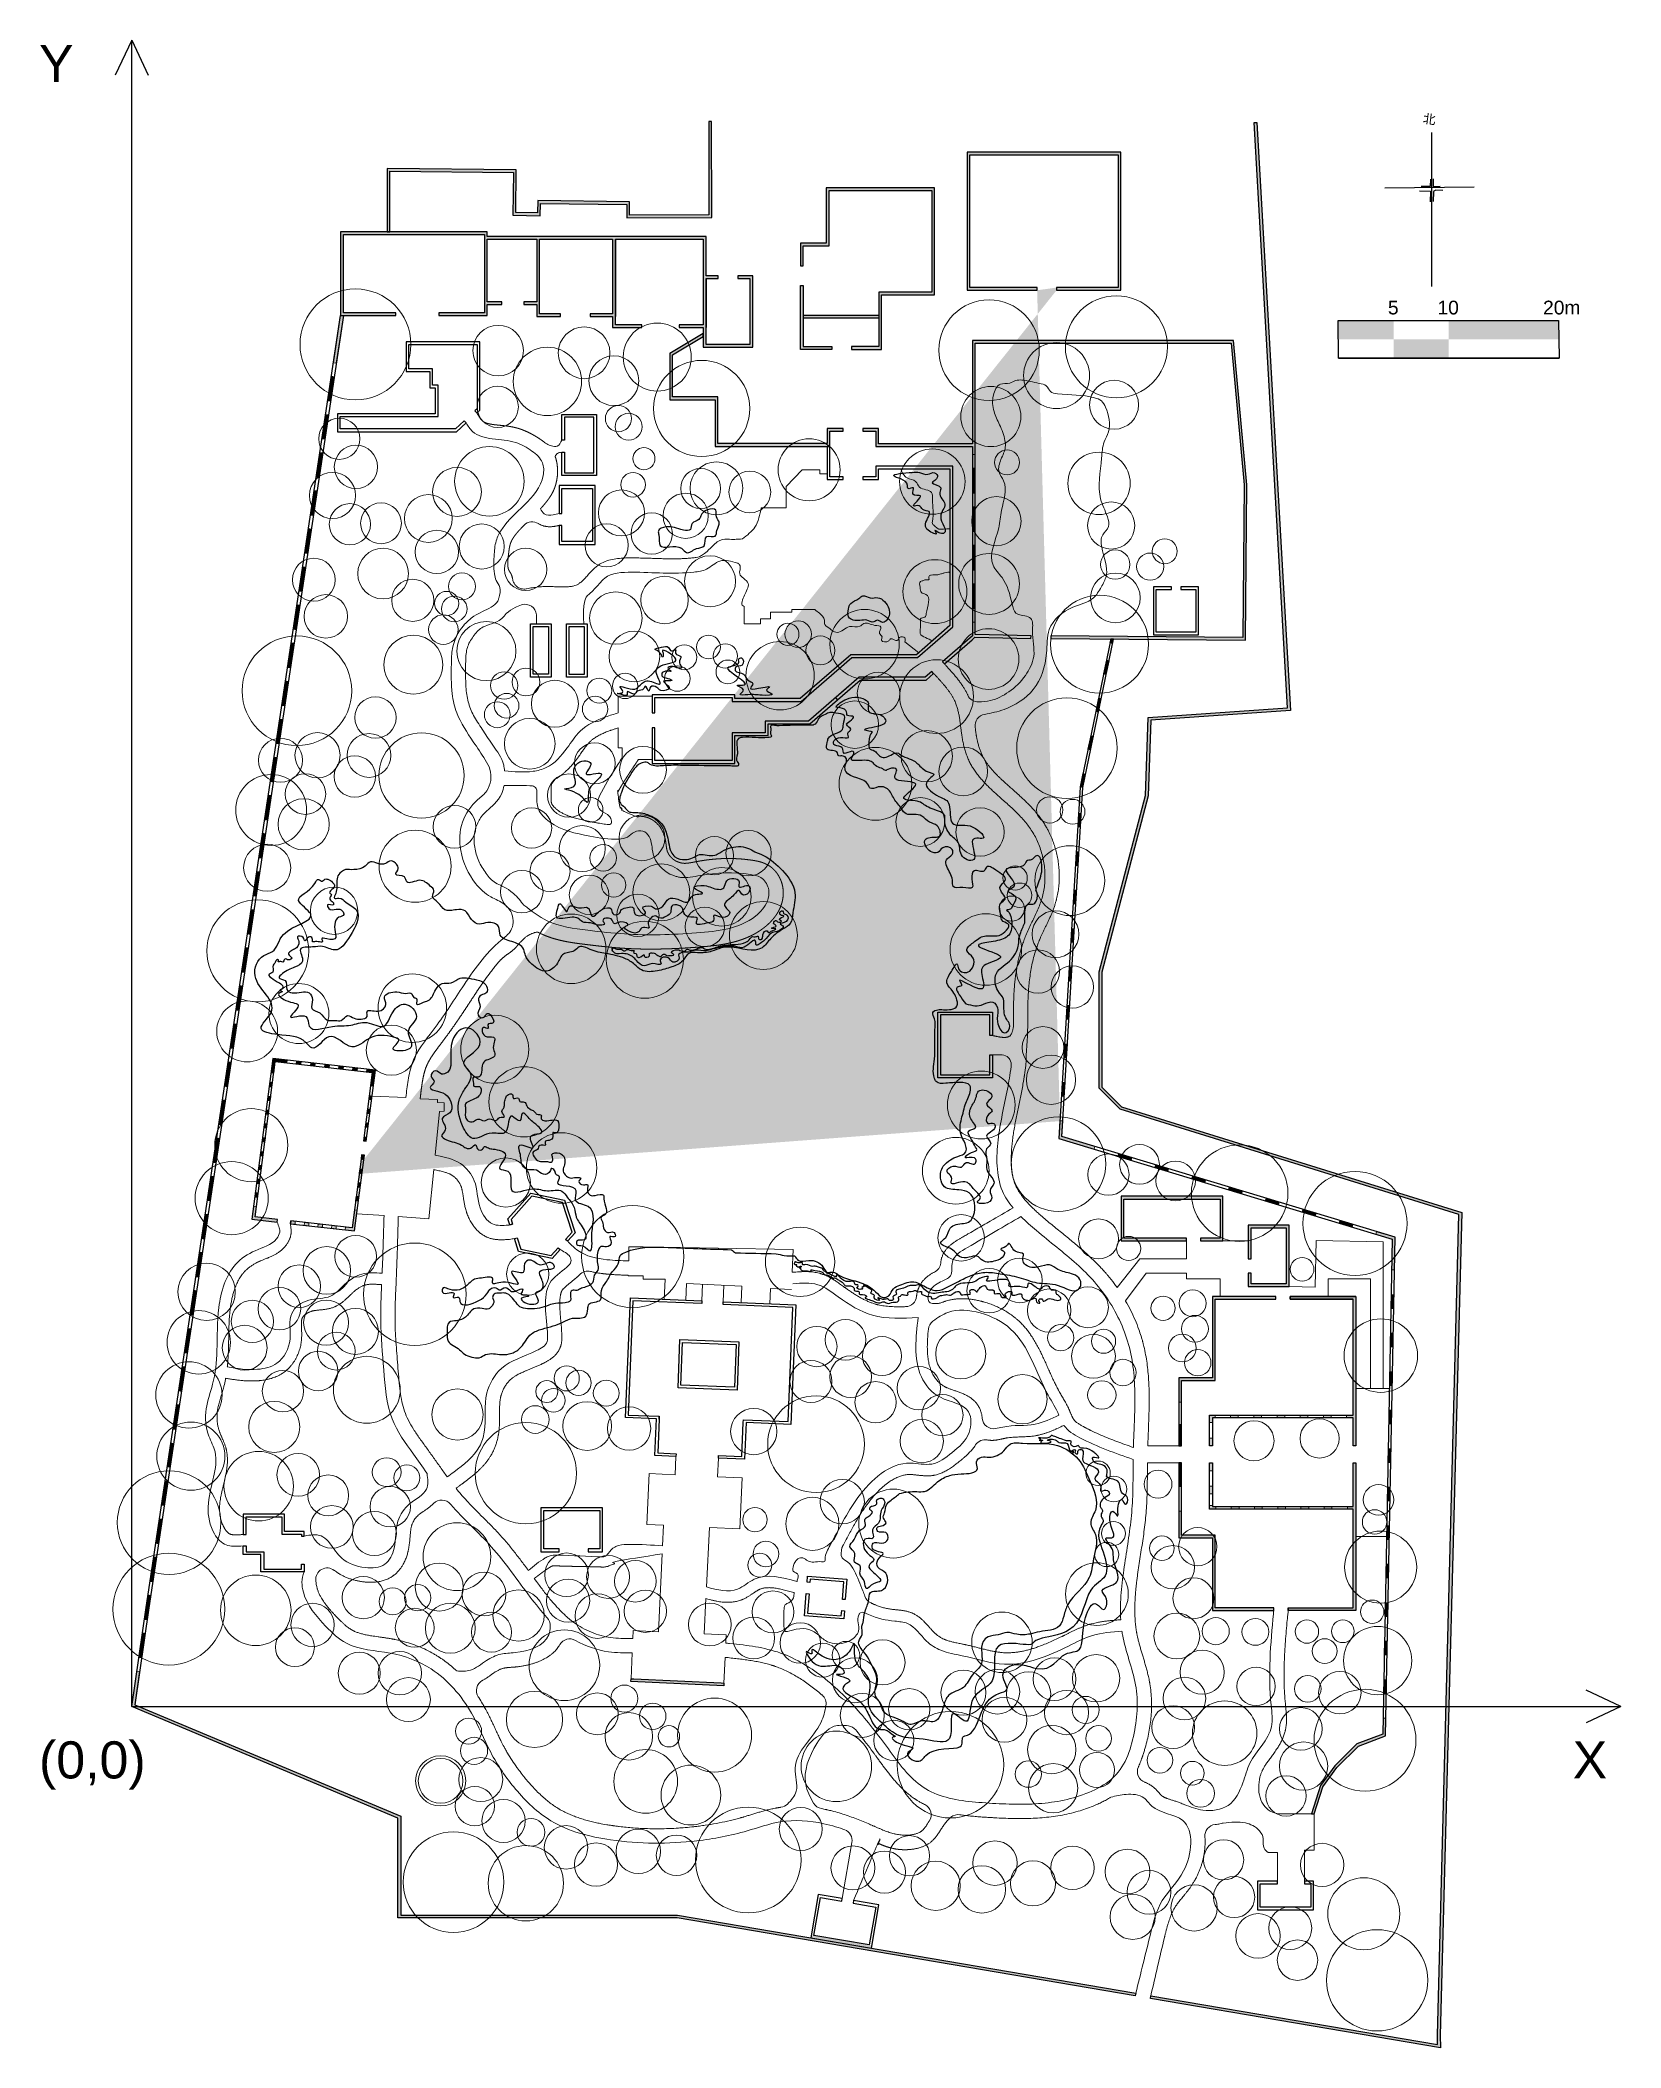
# Model space of a CAD drawing. Header units: millimetres. Extents: x -9271 to 134146, y -35530 to 146594.
import ezdxf

# ---------------------------------------------------------------- set-up
doc = ezdxf.new("R2010")
doc.units = ezdxf.units.MM
for name, color, linetype in [('archi', 7, 'Continuous'), ('rock', 30, 'Continuous'), ('water', 130, 'Continuous'), ('坐标系', 7, 'Continuous'), ('比例尺、指北针', 7, 'Continuous')]:
    doc.layers.add(name, color=color, linetype=linetype)
for name, color, linetype, lineweight in [('archiw', 255, 'Continuous', 0), ('plant', 90, 'Continuous', 0), ('road', 50, 'Continuous', 0)]:
    doc.layers.add(name, color=color, linetype=linetype, lineweight=lineweight)
doc.styles.get("Standard").update_dxf_attribs({"font": 'arial.ttf'})

msp = doc.modelspace()

# ---------------------------------------------------------------- texts
at = {"layer": '坐标系', "lineweight": 53}
for s, height, p in [('Y', 3369, (-9374, 142793)), ('(0,0)', 3369.4, (-9374, -11095)), ('X', 3369, (129772, -11095))]:
    msp.add_text(s, height=height, dxfattribs=at).set_placement(p)
at = {"layer": '比例尺、指北针', "lineweight": 53}
msp.add_text('北', height=846, rotation=352.73805, dxfattribs=at).set_placement((116140, 139088))
at = {"layer": '比例尺、指北针', "attachment_point": 1}
for s, insert, char_height in [('5', (113012, 122961), 1248), ('10', (117510, 122961), 1247.7), ('20m', (127088, 122961), 1247.7)]:
    msp.add_mtext_dynamic_manual_height_columns(s, width=3188.35, gutter_width=13, heights=[0], dxfattribs=dict(at, insert=insert, char_height=char_height))

# ---------------------------------------------------------------- hatches: boundary and pattern name
at = {"layer": 'archiw'}
h = msp.add_hatch(color=7, dxfattribs=at)
h.dxf.hatch_style = 1
h.paths.add_polyline_path([(22460, 129208), (22460, 134713), (33680, 134591), (33625, 130705), (36105, 130670), (36121, 131783), (43948, 131673), (43951, 130477), (51658, 130493), (51639, 139222), (51389, 139222), (51408, 130742), (44200, 130727), (44197, 131919), (35875, 132036), (35859, 130924), (33878, 130951), (33933, 134838), (22210, 134965), (22210, 129208)])
h = msp.add_hatch(color=7, dxfattribs=at)
h.dxf.hatch_style = 1
h.paths.add_polyline_path([(91499, -30801), (91457, -31047), (117776, -35530), (117765, -34391), (119707, 40242), (88840, 49835), (87062, 51624), (87062, 62056), (91256, 78049), (91488, 84910), (104172, 85782), (101111, 139126), (100862, 139112), (103908, 86014), (91247, 85144), (91007, 78086), (86812, 62088), (86812, 51521), (88707, 49615), (119452, 40060), (117515, -34385), (117515, -34394), (117523, -35233)])
h = msp.add_hatch(color=7, dxfattribs=at)
h.dxf.hatch_style = 1
h.paths.add_polyline_path([(75090, 136176), (88531, 136176), (88531, 124151), (82946, 124151), (82946, 123901), (88781, 123901), (88781, 136426), (74840, 136426), (74840, 123901), (81179, 123901), (81179, 124151), (75090, 124151)])
h = msp.add_hatch(color=7, dxfattribs=at)
h.dxf.hatch_style = 1
h.paths.add_polyline_path([(62309, 132955), (71638, 132955), (71638, 123746), (66810, 123746), (66810, 118795), (64328, 118795), (64328, 118546), (67059, 118546), (67059, 123496), (71888, 123496), (71888, 133205), (62059, 133205), (62059, 128192), (59722, 128192), (59722, 126118), (59972, 126118), (59972, 127942), (62309, 127942)])
h = msp.add_hatch(color=7, dxfattribs=at)
h.dxf.hatch_style = 1
h.paths.add_polyline_path([(31302, 128548), (35779, 128548), (35779, 122858), (34619, 122858), (34619, 122609), (35779, 122609), (35779, 121524), (37948, 121524), (37948, 121774), (36029, 121774), (36029, 128548), (42669, 128548), (42669, 121774), (40633, 121774), (40633, 121524), (42669, 121524), (42669, 120525), (42919, 120525), (45326, 120525), (45326, 120774), (42919, 120774), (42919, 128548), (50897, 128548), (50897, 120774), (48715, 120774), (48715, 120525), (50897, 120525), (50897, 118737), (51146, 118737), (55380, 118737), (55380, 125211), (54023, 125211), (54023, 124962), (55131, 124962), (55131, 118986), (51396, 118986), (51146, 118986), (51146, 124962), (52254, 124962), (52254, 125211), (51146, 125211), (51146, 128797), (42919, 128797), (35779, 128797), (31302, 128797), (31302, 129208), (17993, 129208), (17993, 121613), (23015, 121613), (23015, 121862), (18242, 121862), (18242, 128959), (31052, 128959), (31052, 121862), (26898, 121862), (26898, 121613), (31302, 121613), (31302, 122609), (32615, 122609), (32615, 122858), (31302, 122858)])
h = msp.add_hatch(color=7, dxfattribs=at)
h.dxf.hatch_style = 1
h.paths.add_polyline_path([(2835, 19332), (2588, 19370), (2253, 17149), (2500, 17112)], flags=17)
h.paths.add_polyline_path([(2835, 19332), (2588, 19370), (2253, 17149), (2500, 17112)])
edge = h.paths.add_edge_path()
edge.add_line((83505, 48555), (83256, 48570))
edge.add_line((81179, 124151), (81179, 123901))
edge.add_line((82946, 124151), (82946, 123901))
edge.add_line((20089, 45038), (19841, 45070))
edge.add_line((19730, 44214), (19977, 44182))
edge.add_line((19406, 41726), (19653, 41694))
edge.add_line((19568, 42970), (19815, 42938))
edge.add_line((19352, 41314), (19599, 41282))
edge.add_line((19514, 42558), (19761, 42525))
edge.add_line((19676, 43801), (19923, 43769))
h = msp.add_hatch(color=7, dxfattribs=at)
h.dxf.hatch_style = 1
h.paths.add_polyline_path([(59972, 124350), (59722, 124350), (59722, 118546), (62560, 118546), (62560, 118795), (59972, 118795)])
h = msp.add_hatch(color=7, dxfattribs=at)
h.dxf.hatch_style = 1
h.paths.add_polyline_path([(18245, 121613), (17993, 121613), (17348, 117334), (17595, 117297)])
h = msp.add_hatch(color=7, dxfattribs=at)
h.dxf.hatch_style = 1
h.paths.add_polyline_path([(66810, 121643), (59972, 121643), (59972, 121393), (66810, 121393)])
h = msp.add_hatch(color=7, dxfattribs=at)
h.dxf.hatch_style = 1
h.paths.add_polyline_path([(52218, 109996), (52218, 114224), (48112, 114224), (48112, 118042), (50897, 119701), (50897, 119991), (47863, 118183), (47863, 113974), (51969, 113974), (51969, 109746), (62131, 109746), (62381, 109746), (62381, 111109), (63574, 111109), (63574, 111358), (62131, 111358), (62131, 109996)])
h = msp.add_hatch(color=7, dxfattribs=at)
h.dxf.hatch_style = 1
h.paths.add_polyline_path([(75565, 119105), (98776, 119105), (99956, 106241), (99838, 92406), (82419, 92554), (82417, 92305), (100086, 92154), (100206, 106251), (99003, 119355), (75316, 119355), (75316, 109987), (66806, 109987), (66806, 111358), (65362, 111358), (65362, 111109), (66556, 111109), (66556, 109738), (66806, 109738), (75316, 109738), (75316, 109006), (75565, 109006), (75565, 109987)])
h = msp.add_hatch(color=7, dxfattribs=at)
h.dxf.hatch_style = 1
h.paths.add_polyline_path([(17409, 116063), (17162, 116100), (16827, 113879), (17074, 113842)])
h = msp.add_hatch(color=7, dxfattribs=at)
h.dxf.hatch_style = 1
h.paths.add_polyline_path([(16888, 112608), (16642, 112645), (16307, 110425), (16554, 110387)])
h = msp.add_hatch(color=7, dxfattribs=at)
h.dxf.hatch_style = 1
h.paths.add_polyline_path([(16368, 109154), (16121, 109191), (15786, 106970), (16033, 106933)])
h = msp.add_hatch(color=7, dxfattribs=at)
h.dxf.hatch_style = 1
h.paths.add_polyline_path([(75565, 107758), (75316, 107758), (75316, 105512), (75565, 105512)])
h = msp.add_hatch(color=7, dxfattribs=at)
h.dxf.hatch_style = 1
h.paths.add_polyline_path([(15847, 105699), (15601, 105736), (15266, 103515), (15513, 103478)])
h = msp.add_hatch(color=7, dxfattribs=at)
h.dxf.hatch_style = 1
h.paths.add_polyline_path([(75565, 104264), (75316, 104264), (75316, 102018), (75565, 102018)])
h = msp.add_hatch(color=7, dxfattribs=at)
h.dxf.hatch_style = 1
h.paths.add_polyline_path([(15327, 102244), (15080, 102281), (14745, 100061), (14992, 100023)])
h = msp.add_hatch(color=7, dxfattribs=at)
h.dxf.hatch_style = 1
h.paths.add_polyline_path([(75565, 100771), (75316, 100771), (75316, 98525), (75565, 98525)])
h = msp.add_hatch(color=7, dxfattribs=at)
h.dxf.hatch_style = 1
h.paths.add_polyline_path([(14806, 98790), (14560, 98827), (14225, 96606), (14472, 96569)])
h = msp.add_hatch(color=7, dxfattribs=at)
h.dxf.hatch_style = 1
h.paths.add_polyline_path([(75565, 97277), (75316, 97277), (75316, 95031), (75565, 95031)])
h = msp.add_hatch(color=7, dxfattribs=at)
h.dxf.hatch_style = 1
h.paths.add_polyline_path([(14286, 95335), (14039, 95372), (13704, 93151), (13951, 93114)])
h = msp.add_hatch(color=7, dxfattribs=at)
h.dxf.hatch_style = 1
h.paths.add_polyline_path([(80629, 92569), (75565, 92680), (75565, 93783), (75316, 93783), (75316, 92561), (72614, 90196), (72778, 90008), (75287, 92204), (75546, 92431), (80624, 92320)])
h = msp.add_hatch(color=7, dxfattribs=at)
h.dxf.hatch_style = 1
h.paths.add_polyline_path([(13765, 91880), (13519, 91917), (13184, 89697), (13431, 89659)])
h = msp.add_hatch(color=7, dxfattribs=at)
h.dxf.hatch_style = 1
h.paths.add_polyline_path([(88116, 92256), (87862, 92258), (87792, 91922), (88037, 91872)])
h = msp.add_hatch(color=7, dxfattribs=at)
h.dxf.hatch_style = 1
h.paths.add_polyline_path([(71107, 88546), (71795, 89148), (71631, 89336), (71013, 88796), (65039, 88796), (62910, 86951), (63073, 86762), (65132, 88546)])
h = msp.add_hatch(color=7, dxfattribs=at)
h.dxf.hatch_style = 1
h.paths.add_polyline_path([(87708, 90287), (87464, 90338), (87211, 89116), (87455, 89065)])
h = msp.add_hatch(color=7, dxfattribs=at)
h.dxf.hatch_style = 1
h.paths.add_polyline_path([(13245, 88426), (12998, 88463), (12663, 86242), (12910, 86205)])
h = msp.add_hatch(color=7, dxfattribs=at)
h.dxf.hatch_style = 1
h.paths.add_polyline_path([(87000, 86866), (86755, 86917), (86502, 85695), (86747, 85644)])
h = msp.add_hatch(color=7, dxfattribs=at)
h.dxf.hatch_style = 1
h.paths.add_polyline_path([(12724, 84971), (12478, 85008), (12143, 82787), (12390, 82750)])
h = msp.add_hatch(color=7, dxfattribs=at)
h.dxf.hatch_style = 1
h.paths.add_polyline_path([(86291, 83445), (86047, 83496), (85794, 82274), (86038, 82223)])
h = msp.add_hatch(color=7, dxfattribs=at)
h.dxf.hatch_style = 1
h.paths.add_polyline_path([(12204, 81516), (11957, 81553), (11622, 79333), (11869, 79295)])
h = msp.add_hatch(color=7, dxfattribs=at)
h.dxf.hatch_style = 1
h.paths.add_polyline_path([(85583, 80024), (85338, 80075), (85085, 78853), (85330, 78802)])
h = msp.add_hatch(color=7, dxfattribs=at)
h.dxf.hatch_style = 1
h.paths.add_polyline_path([(11683, 78062), (11436, 78099), (11102, 75878), (11349, 75841)])
h = msp.add_hatch(color=7, dxfattribs=at)
h.dxf.hatch_style = 1
h.paths.add_polyline_path([(85187, 76456), (84938, 76471), (84863, 75225), (85112, 75210)])
h = msp.add_hatch(color=7, dxfattribs=at)
h.dxf.hatch_style = 1
h.paths.add_polyline_path([(11163, 74607), (10916, 74644), (10581, 72423), (10828, 72386)])
h = msp.add_hatch(color=7, dxfattribs=at)
h.dxf.hatch_style = 1
h.paths.add_polyline_path([(84977, 72969), (84728, 72984), (84653, 71738), (84902, 71723)])
h = msp.add_hatch(color=7, dxfattribs=at)
h.dxf.hatch_style = 1
h.paths.add_polyline_path([(10642, 71152), (10395, 71190), (10061, 68969), (10308, 68931)])
h = msp.add_hatch(color=7, dxfattribs=at)
h.dxf.hatch_style = 1
h.paths.add_polyline_path([(84767, 69481), (84518, 69496), (84443, 68251), (84692, 68236)])
h = msp.add_hatch(color=7, dxfattribs=at)
h.dxf.hatch_style = 1
h.paths.add_polyline_path([(10122, 67698), (9875, 67735), (9540, 65514), (9787, 65477)])
h = msp.add_hatch(color=7, dxfattribs=at)
h.dxf.hatch_style = 1
h.paths.add_polyline_path([(84557, 65994), (84308, 66009), (84233, 64764), (84482, 64749)])
h = msp.add_hatch(color=7, dxfattribs=at)
h.dxf.hatch_style = 1
h.paths.add_polyline_path([(9601, 64243), (9354, 64280), (9020, 62059), (9267, 62022)])
h = msp.add_hatch(color=7, dxfattribs=at)
h.dxf.hatch_style = 1
h.paths.add_polyline_path([(84346, 62507), (84097, 62522), (84022, 61276), (84271, 61261)])
h = msp.add_hatch(color=7, dxfattribs=at)
h.dxf.hatch_style = 1
h.paths.add_polyline_path([(9081, 60788), (8834, 60826), (8499, 58605), (8746, 58567)])
h = msp.add_hatch(color=7, dxfattribs=at)
h.dxf.hatch_style = 1
h.paths.add_polyline_path([(84136, 59019), (83887, 59034), (83812, 57789), (84061, 57774)])
h = msp.add_hatch(color=7, dxfattribs=at)
h.dxf.hatch_style = 1
h.paths.add_polyline_path([(8560, 57334), (8313, 57371), (7979, 55150), (8226, 55113)])
h = msp.add_hatch(color=7, dxfattribs=at)
h.dxf.hatch_style = 1
h.paths.add_polyline_path([(83926, 55532), (83677, 55547), (83602, 54302), (83851, 54287)])
h = msp.add_hatch(color=7, dxfattribs=at)
h.dxf.hatch_style = 1
h.paths.add_polyline_path([(8040, 53879), (7793, 53916), (7458, 51695), (7705, 51658)])
h = msp.add_hatch(color=7, dxfattribs=at)
h.dxf.hatch_style = 1
h.paths.add_polyline_path([(13142, 54065), (11849, 54211), (11680, 52914), (11927, 52882), (12064, 53935), (13114, 53817)])
h = msp.add_hatch(color=7, dxfattribs=at)
h.dxf.hatch_style = 1
h.paths.add_polyline_path([(14417, 53921), (14000, 53968), (13972, 53720), (14389, 53673)])
h = msp.add_hatch(color=7, dxfattribs=at)
h.dxf.hatch_style = 1
h.paths.add_polyline_path([(15692, 53776), (15275, 53824), (15246, 53576), (15664, 53528)])
h = msp.add_hatch(color=7, dxfattribs=at)
h.dxf.hatch_style = 1
h.paths.add_polyline_path([(16967, 53632), (16549, 53679), (16521, 53431), (16939, 53384)])
h = msp.add_hatch(color=7, dxfattribs=at)
h.dxf.hatch_style = 1
h.paths.add_polyline_path([(18242, 53488), (17824, 53535), (17796, 53287), (18214, 53240)])
h = msp.add_hatch(color=7, dxfattribs=at)
h.dxf.hatch_style = 1
h.paths.add_polyline_path([(19517, 53344), (19099, 53391), (19071, 53143), (19489, 53096)])
h = msp.add_hatch(color=7, dxfattribs=at)
h.dxf.hatch_style = 1
h.paths.add_polyline_path([(21147, 53160), (20374, 53247), (20346, 52999), (20867, 52940), (20710, 51737), (20958, 51705)])
h = msp.add_hatch(color=7, dxfattribs=at)
h.dxf.hatch_style = 1
h.paths.add_polyline_path([(11816, 52026), (11568, 52058), (11514, 51646), (11762, 51614)])
h = msp.add_hatch(color=7, dxfattribs=at)
h.dxf.hatch_style = 1
h.paths.add_polyline_path([(83716, 52045), (83467, 52060), (83392, 50814), (83641, 50799)])
h = msp.add_hatch(color=7, dxfattribs=at)
h.dxf.hatch_style = 1
h.paths.add_polyline_path([(7519, 50424), (7272, 50462), (6938, 48241), (7185, 48204)])
h = msp.add_hatch(color=7, dxfattribs=at)
h.dxf.hatch_style = 1
h.paths.add_polyline_path([(11491, 49539), (11244, 49571), (11190, 49159), (11438, 49126)])
h = msp.add_hatch(color=7, dxfattribs=at)
h.dxf.hatch_style = 1
h.paths.add_polyline_path([(11654, 50782), (11406, 50815), (11352, 50402), (11600, 50370)])
h = msp.add_hatch(color=7, dxfattribs=at)
h.dxf.hatch_style = 1
h.paths.add_polyline_path([(20684, 49606), (20437, 49638), (20383, 49225), (20630, 49193)])
h = msp.add_hatch(color=7, dxfattribs=at)
h.dxf.hatch_style = 1
h.paths.add_polyline_path([(20846, 50849), (20599, 50882), (20545, 50469), (20792, 50437)])
h = msp.add_hatch(color=7, dxfattribs=at)
h.dxf.hatch_style = 1
h.paths.add_polyline_path([(11329, 48295), (11082, 48327), (11028, 47915), (11276, 47883)])
h = msp.add_hatch(color=7, dxfattribs=at)
h.dxf.hatch_style = 1
h.paths.add_polyline_path([(20522, 48362), (20275, 48394), (20221, 47982), (20468, 47949)])
h = msp.add_hatch(color=7, dxfattribs=at)
h.dxf.hatch_style = 1
h.paths.add_polyline_path([(83505, 48555), (83256, 48570), (83159, 46950), (86358, 45984), (86430, 46223), (83420, 47132)])
h = msp.add_hatch(color=7, dxfattribs=at)
h.dxf.hatch_style = 1
h.paths.add_polyline_path([(6999, 46970), (6752, 47007), (6417, 44786), (6664, 44749)])
h = msp.add_hatch(color=7, dxfattribs=at)
h.dxf.hatch_style = 1
h.paths.add_polyline_path([(10999, 45758), (10751, 45790), (10697, 45377), (10945, 45345)])
h = msp.add_hatch(color=7, dxfattribs=at)
h.dxf.hatch_style = 1
h.paths.add_polyline_path([(11164, 47027), (10917, 47059), (10863, 46646), (11110, 46614)])
h = msp.add_hatch(color=7, dxfattribs=at)
h.dxf.hatch_style = 1
h.paths.add_polyline_path([(20360, 47118), (20112, 47150), (20059, 46738), (20306, 46706)])
h = msp.add_hatch(color=7, dxfattribs=at)
h.dxf.hatch_style = 1
h.paths.add_polyline_path([(89774, 45214), (88580, 45574), (88508, 45335), (89702, 44975)])
h = msp.add_hatch(color=7, dxfattribs=at)
h.dxf.hatch_style = 1
h.paths.add_polyline_path([(10837, 44514), (10589, 44546), (10535, 44134), (10783, 44101)])
h = msp.add_hatch(color=7, dxfattribs=at)
h.dxf.hatch_style = 1
h.paths.add_polyline_path([(19977, 44182), (19730, 44214), (19676, 43801), (19923, 43769)])
h = msp.add_hatch(color=7, dxfattribs=at)
h.dxf.hatch_style = 1
h.paths.add_polyline_path([(19841, 45070), (20089, 45038), (20143, 45451), (19895, 45483)])
h = msp.add_hatch(color=7, dxfattribs=at)
h.dxf.hatch_style = 1
h.paths.add_polyline_path([(93119, 44204), (91924, 44565), (91852, 44326), (93047, 43965)])
h = msp.add_hatch(color=7, dxfattribs=at)
h.dxf.hatch_style = 1
h.paths.add_polyline_path([(6478, 43515), (6231, 43552), (5897, 41331), (6144, 41294)])
h = msp.add_hatch(color=7, dxfattribs=at)
h.dxf.hatch_style = 1
h.paths.add_polyline_path([(10512, 42026), (10265, 42059), (10211, 41646), (10459, 41614)])
h = msp.add_hatch(color=7, dxfattribs=at)
h.dxf.hatch_style = 1
h.paths.add_polyline_path([(10675, 43270), (10427, 43302), (10373, 42890), (10621, 42858)])
h = msp.add_hatch(color=7, dxfattribs=at)
h.dxf.hatch_style = 1
h.paths.add_polyline_path([(19514, 42558), (19761, 42525), (19815, 42938), (19568, 42970)])
h = msp.add_hatch(color=7, dxfattribs=at)
h.dxf.hatch_style = 1
h.paths.add_polyline_path([(96463, 43194), (95269, 43555), (95197, 43316), (96391, 42955)])
h = msp.add_hatch(color=7, dxfattribs=at)
h.dxf.hatch_style = 1
h.paths.add_polyline_path([(99808, 42185), (98613, 42545), (98541, 42306), (99736, 41946)])
h = msp.add_hatch(color=7, dxfattribs=at)
h.dxf.hatch_style = 1
h.paths.add_polyline_path([(5958, 40060), (5711, 40098), (5376, 37877), (5623, 37840)])
h = msp.add_hatch(color=7, dxfattribs=at)
h.dxf.hatch_style = 1
h.paths.add_polyline_path([(10351, 40789), (10104, 40821), (9948, 39628), (12236, 39369), (12264, 39617), (10228, 39847)])
h = msp.add_hatch(color=7, dxfattribs=at)
h.dxf.hatch_style = 1
h.paths.add_polyline_path([(13881, 39434), (13464, 39481), (13435, 39233), (13853, 39186)])
h.paths.add_polyline_path([(15121, 39294), (14703, 39341), (14675, 39093), (15093, 39046)])
h.paths.add_polyline_path([(16361, 39154), (15943, 39201), (15915, 38953), (16333, 38906)])
h.paths.add_polyline_path([(17600, 39014), (17183, 39061), (17155, 38813), (17572, 38766)])
h.paths.add_polyline_path([(19491, 40450), (19244, 40483), (19031, 38852), (18423, 38921), (18395, 38673), (19247, 38576)])
h = msp.add_hatch(color=7, dxfattribs=at)
h.dxf.hatch_style = 1
h.paths.add_polyline_path([(19653, 41694), (19406, 41726), (19352, 41314), (19599, 41282)])
h = msp.add_hatch(color=7, dxfattribs=at)
h.dxf.hatch_style = 1
h.paths.add_polyline_path([(94726, 37929), (89066, 37929), (89066, 41471), (97799, 41471), (97799, 37929), (96016, 37929), (96016, 37679), (98048, 37679), (98048, 41721), (88816, 41721), (88816, 37679), (94726, 37679)])
h = msp.add_hatch(color=7, dxfattribs=at)
h.dxf.hatch_style = 1
h.paths.add_polyline_path([(103153, 41175), (101958, 41536), (101886, 41297), (103080, 40936)])
h = msp.add_hatch(color=7, dxfattribs=at)
h.dxf.hatch_style = 1
h.paths.add_polyline_path([(106497, 40165), (105303, 40526), (105231, 40287), (106425, 39927)])
h = msp.add_hatch(color=7, dxfattribs=at)
h.dxf.hatch_style = 1
h.paths.add_polyline_path([(104044, 39112), (100343, 39112), (100343, 36035), (100593, 36035), (100593, 38862), (103795, 38862), (103795, 33782), (100593, 33782), (100593, 34745), (100343, 34745), (100343, 33533), (104044, 33533)])
h = msp.add_hatch(color=7, dxfattribs=at)
h.dxf.hatch_style = 1
h.paths.add_polyline_path([(109842, 39156), (108647, 39516), (108575, 39278), (109770, 38917)])
h = msp.add_hatch(color=7, dxfattribs=at)
h.dxf.hatch_style = 1
h.paths.add_polyline_path([(113659, 38004), (111987, 38508), (111914, 38269), (113406, 37819), (113352, 35038), (113602, 35033)])
h = msp.add_hatch(color=7, dxfattribs=at)
h.dxf.hatch_style = 1
h.paths.add_polyline_path([(5437, 36606), (5190, 36643), (4856, 34422), (5103, 34385)])
h = msp.add_hatch(color=7, dxfattribs=at)
h.dxf.hatch_style = 1
h.paths.add_polyline_path([(4917, 33151), (4670, 33188), (4335, 30967), (4582, 30930)])
h = msp.add_hatch(color=7, dxfattribs=at)
h.dxf.hatch_style = 1
h.paths.add_polyline_path([(113558, 32788), (113309, 32792), (113285, 31545), (113534, 31540)])
h = msp.add_hatch(color=7, dxfattribs=at)
h.dxf.hatch_style = 1
h.paths.add_polyline_path([(97334, 10983), (94283, 10983), (94283, 13164), (94034, 13164), (94034, 10734), (97085, 10734), (97085, 4138), (102652, 4138), (102652, 4388), (97334, 4388)])
h.paths.add_polyline_path([(110095, 17526), (109845, 17526), (109845, 13574), (109331, 13574), (109331, 13324), (109845, 13324), (109845, 4388), (103952, 4388), (103952, 4138), (110095, 4138)])
h.paths.add_polyline_path([(97335, 32384), (102855, 32384), (102855, 32633), (97085, 32633), (97085, 25263), (94034, 25263), (94034, 23037), (94283, 23037), (94283, 25013), (97335, 25013)])
h.paths.add_polyline_path([(110095, 32633), (104154, 32633), (104154, 32384), (109845, 32384), (109845, 21861), (109266, 21861), (109266, 21612), (109845, 21612), (109845, 19085), (110095, 19085)])
h = msp.add_hatch(color=7, dxfattribs=at)
h.dxf.hatch_style = 1
h.paths.add_polyline_path([(4396, 29696), (4149, 29734), (3815, 27513), (4062, 27476)])
h = msp.add_hatch(color=7, dxfattribs=at)
h.dxf.hatch_style = 1
h.paths.add_polyline_path([(113491, 29295), (113242, 29299), (113218, 28052), (113467, 28047)])
h = msp.add_hatch(color=7, dxfattribs=at)
h.dxf.hatch_style = 1
h.paths.add_polyline_path([(3876, 26242), (3629, 26279), (3294, 24058), (3541, 24021)])
h = msp.add_hatch(color=7, dxfattribs=at)
h.dxf.hatch_style = 1
h.paths.add_polyline_path([(113424, 25802), (113174, 25806), (113150, 24559), (113400, 24554)])
h = msp.add_hatch(color=7, dxfattribs=at)
h.dxf.hatch_style = 1
h.paths.add_polyline_path([(3355, 22787), (3108, 22824), (2774, 20603), (3021, 20566)])
h = msp.add_hatch(color=7, dxfattribs=at)
h.dxf.hatch_style = 1
h.paths.add_polyline_path([(97085, 21612), (97335, 21612), (97335, 21861), (96836, 21861), (96836, 21191), (97085, 21191)])
h.paths.add_polyline_path([(97085, 19787), (96836, 19787), (96836, 19085), (97085, 19085)])
h.paths.add_polyline_path([(97085, 17526), (96836, 17526), (96836, 16824), (97085, 16824)])
h.paths.add_polyline_path([(97085, 15420), (96836, 15420), (96836, 14718), (97085, 14718)])
h.paths.add_polyline_path([(97399, 13574), (97085, 13574), (97085, 13667), (96836, 13667), (96836, 13324), (97399, 13324)])
h.paths.add_polyline_path([(99505, 13574), (98803, 13574), (98803, 13324), (99505, 13324)])
h.paths.add_polyline_path([(101610, 13574), (100909, 13574), (100909, 13324), (101610, 13324)])
h.paths.add_polyline_path([(103716, 13574), (103014, 13574), (103014, 13324), (103716, 13324)])
h.paths.add_polyline_path([(105822, 13574), (105120, 13574), (105120, 13324), (105822, 13324)])
h.paths.add_polyline_path([(107927, 13574), (107225, 13574), (107225, 13324), (107927, 13324)])
h.paths.add_polyline_path([(99440, 21861), (98738, 21861), (98738, 21612), (99440, 21612)])
h.paths.add_polyline_path([(101546, 21861), (100844, 21861), (100844, 21612), (101546, 21612)])
h.paths.add_polyline_path([(103651, 21861), (102950, 21861), (102950, 21612), (103651, 21612)])
h.paths.add_polyline_path([(105757, 21861), (105055, 21861), (105055, 21612), (105757, 21612)])
h.paths.add_polyline_path([(107862, 21861), (107161, 21861), (107161, 21612), (107862, 21612)])
h = msp.add_hatch(color=7, dxfattribs=at)
h.dxf.hatch_style = 1
h.paths.add_polyline_path([(113357, 22309), (113107, 22313), (113083, 21066), (113333, 21061)])
h = msp.add_hatch(color=7, dxfattribs=at)
h.dxf.hatch_style = 1
h.paths.add_polyline_path([(94283, 21061), (94034, 21061), (94034, 19085), (94283, 19085)])
h = msp.add_hatch(color=7, dxfattribs=at)
h.dxf.hatch_style = 1
h.paths.add_polyline_path([(2835, 19332), (2588, 19370), (2253, 17149), (2500, 17112)])
h = msp.add_hatch(color=7, dxfattribs=at)
h.dxf.hatch_style = 1
h.paths.add_polyline_path([(113289, 18816), (113040, 18820), (113016, 17573), (113265, 17568)])
h = msp.add_hatch(color=7, dxfattribs=at)
h.dxf.hatch_style = 1
h.paths.add_polyline_path([(94283, 17526), (94034, 17526), (94034, 15348), (94283, 15348)])
h = msp.add_hatch(color=7, dxfattribs=at)
h.dxf.hatch_style = 1
h.paths.add_polyline_path([(2314, 15878), (2067, 15915), (1733, 13694), (1980, 13657)])
h = msp.add_hatch(color=7, dxfattribs=at)
h.dxf.hatch_style = 1
h.paths.add_polyline_path([(113222, 15323), (112973, 15327), (112949, 14080), (113198, 14075)])
h = msp.add_hatch(color=7, dxfattribs=at)
h.dxf.hatch_style = 1
h.paths.add_polyline_path([(1794, 12423), (1547, 12460), (1212, 10239), (1459, 10202)])
h = msp.add_hatch(color=7, dxfattribs=at)
h.dxf.hatch_style = 1
h.paths.add_polyline_path([(113155, 11830), (112905, 11834), (112881, 10587), (113131, 10582)])
h = msp.add_hatch(color=7, dxfattribs=at)
h.dxf.hatch_style = 1
h.paths.add_polyline_path([(1273, 8968), (1026, 9006), (692, 6785), (939, 6748)])
h = msp.add_hatch(color=7, dxfattribs=at)
h.dxf.hatch_style = 1
h.paths.add_polyline_path([(113088, 8337), (112838, 8341), (112814, 7094), (113064, 7089)])
h = msp.add_hatch(color=7, dxfattribs=at)
h.dxf.hatch_style = 1
h.paths.add_polyline_path([(753, 5514), (506, 5551), (336, 4426), (179, 3339), (426, 3302), (583, 4390), (583, 4389), (583, 4391), (583, 4390)])
h = msp.add_hatch(color=7, dxfattribs=at)
h.dxf.hatch_style = 1
h.paths.add_polyline_path([(113020, 4844), (112771, 4848), (112747, 3601), (112996, 3596)])
h = msp.add_hatch(color=7, dxfattribs=at)
h.dxf.hatch_style = 1
h.paths.add_polyline_path([(247, 2067), (1, 2105), (-321, -118), (-74, -155)])
h = msp.add_hatch(color=7, dxfattribs=at)
h.dxf.hatch_style = 1
h.paths.add_polyline_path([(112953, 1351), (112704, 1355), (112680, 108), (112929, 103)])
h = msp.add_hatch(color=7, dxfattribs=at)
h.dxf.hatch_style = 1
h.paths.add_polyline_path([(-253, -1390), (-499, -1353), (-963, -4560), (23189, -14680), (23189, -23734), (48521, -23734), (90093, -30815), (90135, -30569), (48542, -23485), (23439, -23485), (23439, -14514), (-688, -4405)])
h = msp.add_hatch(color=7, dxfattribs=at)
h.dxf.hatch_style = 1
h.paths.add_polyline_path([(44596, -2053), (44347, -2042), (44336, -2290), (52763, -2690), (52773, -2439), (52524, -2429)])
h = msp.add_hatch(color=7, dxfattribs=at)
h.dxf.hatch_style = 1
h.paths.add_polyline_path([(112886, -2142), (112636, -2138), (112612, -3385), (112862, -3390)])
h = msp.add_hatch(color=7, dxfattribs=at)
h.dxf.hatch_style = 1
h.paths.add_polyline_path([(112819, -5634), (112569, -5629), (112542, -7065), (110194, -7943), (108187, -9948), (106888, -11727), (106068, -14311), (106330, -14311), (107114, -11841), (108377, -10111), (110332, -8157), (112788, -7240)])
h = msp.add_hatch(color=7, dxfattribs=at)
h.dxf.hatch_style = 1
h.paths.add_polyline_path([(60929, -25341), (60683, -25299), (60642, -25545), (66155, -26484), (66197, -26238), (65951, -26197)])
at = {"layer": '比例尺、指北针'}
h = msp.add_hatch(color=256, dxfattribs=at)
h.dxf.hatch_style = 1
h.paths.add_polyline_path([(113536, 121160), (108493, 121160), (108515, 119457), (113536, 119457)])
h.paths.add_polyline_path([(118536, 119457), (113536, 119457), (113536, 117754), (118536, 117754)])
h.paths.add_polyline_path([(128493, 121160), (118536, 121160), (118536, 119457), (128515, 119457)])

# ---------------------------------------------------------------- linework, layer by layer
at = {"layer": 'archi'}
for p, q in [((51639, 139222), (51389, 139222)), ((51389, 139222), (51408, 130742)), ((51658, 130493), (51639, 139222)), ((100862, 139112), (101111, 139126)), ((103908, 86014), (100862, 139112)), ((101111, 139126), (104172, 85782)), ((33933, 134838), (22210, 134965)), ((22210, 134965), (22210, 129208)), ((33878, 130951), (33933, 134838)), ((22460, 129208), (22460, 134713)), ((22460, 134713), (33680, 134591)), ((33680, 134591), (33625, 130705)), ((71888, 133205), (62059, 133205)), ((62059, 133205), (62059, 128192)), ((62309, 127942), (62309, 132955)), ((62309, 132955), (71638, 132955)), ((71638, 132955), (71638, 123746)), ((71888, 123496), (71888, 133205)), ((35875, 132036), (35859, 130924)), ((44197, 131919), (35875, 132036)), ((36105, 130670), (36121, 131783)), ((36121, 131783), (43948, 131673)), ((43948, 131673), (43951, 130477)), ((44200, 130727), (44197, 131919)), ((33625, 130705), (36105, 130670)), ((35859, 130924), (33878, 130951)), ((43951, 130477), (51658, 130493)), ((51408, 130742), (44200, 130727)), ((31302, 129208), (17993, 129208)), ((17993, 129208), (17993, 121613)), ((18242, 121862), (18242, 128959)), ((18242, 128959), (31052, 128959)), ((22210, 129208), (22460, 129208)), ((31052, 128959), (31052, 121862)), ((31302, 128797), (31302, 129208)), ((35779, 128797), (31302, 128797)), ((31302, 122858), (31302, 128548)), ((31302, 128548), (35779, 128548)), ((42919, 128797), (35779, 128797)), ((35779, 128548), (35779, 122858)), ((36029, 121774), (36029, 128548)), ((36029, 128548), (42669, 128548)), ((42669, 128548), (42669, 121774)), ((51146, 128797), (42919, 128797)), ((42919, 128548), (42919, 121524)), ((42919, 120774), (42919, 128548)), ((42919, 128548), (50897, 128548)), ((50897, 128548), (50897, 120774)), ((51146, 125211), (51146, 128797)), ((62059, 128192), (59722, 128192)), ((59722, 128192), (59722, 126118)), ((59972, 126118), (59972, 127942)), ((59972, 127942), (62309, 127942)), ((59722, 126118), (59972, 126118)), ((52254, 125211), (51146, 125211)), ((51146, 118986), (51146, 124962)), ((51146, 124962), (51146, 120525)), ((51146, 120525), (51146, 124962)), ((51146, 124962), (52254, 124962)), ((52254, 124962), (52254, 125211)), ((55380, 125211), (54023, 125211)), ((54023, 125211), (54023, 124962)), ((54023, 124962), (55131, 124962)), ((55131, 124962), (55131, 118986)), ((55380, 118737), (55380, 125211)), ((59722, 118546), (59722, 124350)), ((59722, 124350), (59972, 124350)), ((59972, 124350), (59972, 118795)), ((32615, 122858), (31302, 122858)), ((31302, 121613), (31302, 122609)), ((31302, 122609), (32615, 122609)), ((32615, 122609), (32615, 122858)), ((35779, 122858), (34619, 122858)), ((34619, 122858), (34619, 122609)), ((34619, 122609), (35779, 122609)), ((35779, 122609), (35779, 121524)), ((71638, 123746), (66810, 123746)), ((66810, 123746), (66810, 118795)), ((67059, 118546), (67059, 123496)), ((67059, 123496), (71888, 123496)), ((336, 4426), (17993, 121613)), ((18245, 121613), (583, 4389)), ((17993, 121613), (18245, 121613)), ((17993, 121613), (23015, 121613)), ((23015, 121862), (18242, 121862)), ((23015, 121613), (23015, 121862)), ((31052, 121862), (26898, 121862)), ((26898, 121862), (26898, 121613)), ((26898, 121613), (31302, 121613)), ((35779, 121524), (37948, 121524)), ((37948, 121774), (36029, 121774)), ((37948, 121524), (37948, 121774)), ((42669, 121774), (40633, 121774)), ((40633, 121774), (40633, 121524)), ((40633, 121524), (42669, 121524)), ((42669, 121524), (42669, 120525)), ((42669, 120525), (42919, 120525)), ((45326, 120774), (42919, 120774)), ((42919, 120525), (45326, 120525)), ((45326, 120525), (45326, 120774)), ((50897, 120774), (48715, 120774)), ((48715, 120774), (48715, 120525)), ((48715, 120525), (50897, 120525)), ((50897, 120525), (50897, 118737)), ((59972, 121643), (66810, 121643)), ((59972, 121393), (66810, 121393)), ((30626, 119231), (23927, 119231)), ((23927, 119231), (23927, 116532)), ((24176, 116781), (24176, 118981)), ((24176, 118981), (30376, 118981)), ((30376, 118981), (30376, 113148)), ((30626, 113039), (30626, 119231)), ((50897, 119991), (47863, 118183)), ((48112, 118042), (50897, 119701)), ((50897, 119701), (50897, 119991)), ((50897, 118737), (51146, 118737)), ((51396, 118986), (51146, 118986)), ((51146, 118737), (55380, 118737)), ((55131, 118986), (51396, 118986)), ((62560, 118546), (59722, 118546)), ((59972, 118795), (62560, 118795)), ((62560, 118795), (62560, 118546)), ((66810, 118795), (64328, 118795)), ((64328, 118795), (64328, 118546)), ((64328, 118546), (67059, 118546)), ((99003, 119355), (75316, 119355)), ((75316, 119355), (75316, 109987)), ((75565, 109987), (75565, 119105)), ((75565, 119105), (98776, 119105)), ((98776, 119105), (99956, 106241)), ((100206, 106251), (99003, 119355)), ((26331, 116781), (24176, 116781)), ((26331, 115297), (26331, 116781)), ((47863, 118183), (47863, 113974)), ((48112, 114224), (48112, 118042)), ((23927, 116532), (26082, 116532)), ((26082, 116532), (26082, 115048)), ((26082, 115048), (26581, 115048)), ((26831, 115297), (26331, 115297)), ((26581, 115048), (26581, 112711)), ((26831, 112462), (26831, 115297)), ((30376, 113148), (30177, 112964)), ((30177, 112964), (30346, 112781)), ((30346, 112781), (30626, 113039)), ((47863, 113974), (51969, 113974)), ((52218, 114224), (48112, 114224)), ((51969, 113974), (51969, 109746)), ((52218, 109996), (52218, 114224)), ((26581, 112711), (17712, 112711)), ((17712, 112711), (17712, 111072)), ((17961, 111321), (17961, 112462)), ((17961, 112462), (26831, 112462)), ((28401, 111321), (17961, 111321)), ((29203, 112063), (28401, 111321)), ((28499, 111072), (29372, 111880)), ((29372, 111880), (29203, 112063)), ((38061, 110313), (38061, 112640)), ((38061, 112640), (41210, 112640)), ((40960, 112391), (38310, 112391)), ((38310, 112391), (38310, 110313)), ((40960, 107355), (40960, 112391)), ((41210, 112640), (41210, 107106)), ((63574, 111358), (62131, 111358)), ((62131, 111358), (62131, 109996)), ((62381, 109746), (62381, 111109)), ((62381, 111109), (63574, 111109)), ((63574, 111109), (63574, 111358)), ((66806, 111358), (65362, 111358)), ((65362, 111358), (65362, 111109)), ((65362, 111109), (66556, 111109)), ((66556, 111109), (66556, 109738)), ((66806, 109987), (66806, 111358)), ((17712, 111072), (28499, 111072)), ((38310, 110313), (38061, 110313)), ((51969, 109746), (62131, 109746)), ((62131, 109996), (52218, 109996)), ((62131, 109746), (62381, 109746)), ((62133, 109746), (62133, 106740)), ((62381, 109746), (62133, 109746)), ((62381, 106989), (62381, 109746)), ((66556, 109738), (66806, 109738)), ((75316, 109987), (66806, 109987)), ((66806, 109738), (75316, 109738)), ((75316, 109738), (75316, 92561)), ((75565, 92680), (75565, 109987)), ((38061, 107106), (38061, 109205)), ((38061, 109205), (38310, 109205)), ((38310, 109205), (38310, 107355)), ((66806, 107949), (66556, 107949)), ((66556, 107949), (66556, 106989)), ((73527, 107949), (66806, 107949)), ((66806, 106740), (66806, 107700)), ((66806, 107700), (73278, 107700)), ((73278, 107700), (73278, 93485)), ((73527, 93372), (73527, 107949)), ((41091, 106185), (37815, 106185)), ((37815, 106185), (37815, 103667)), ((41210, 107106), (38061, 107106)), ((38064, 103667), (38064, 105935)), ((38064, 105935), (40842, 105935)), ((38310, 107355), (40960, 107355)), ((40842, 105935), (40842, 101104)), ((41091, 100854), (41091, 106185)), ((62133, 106740), (63574, 106740)), ((63574, 106989), (62381, 106989)), ((63574, 106740), (63574, 106989)), ((65362, 106989), (65362, 106740)), ((66556, 106989), (65362, 106989)), ((65362, 106740), (66806, 106740)), ((99956, 106241), (99838, 92406)), ((100086, 92154), (100206, 106251)), ((37815, 103667), (38064, 103667)), ((38064, 102577), (37815, 102577)), ((37815, 102577), (37815, 100854)), ((38064, 101104), (38064, 102577)), ((37815, 100854), (41091, 100854)), ((40842, 101104), (38064, 101104)), ((93374, 97013), (91749, 97013)), ((91749, 97013), (91749, 92641)), ((91998, 92890), (91998, 96764)), ((91998, 96764), (93374, 96764)), ((93374, 96764), (93374, 97013)), ((95840, 97013), (94216, 97013)), ((94216, 97013), (94216, 96764)), ((94216, 96764), (95591, 96764)), ((95591, 96764), (95591, 92890)), ((95840, 92641), (95840, 97013)), ((35209, 93658), (37089, 93658)), ((35209, 88820), (35209, 93658)), ((35459, 93408), (36839, 93408)), ((35459, 89069), (35459, 93408)), ((36839, 93408), (36839, 89069)), ((37089, 93658), (37089, 88820)), ((38472, 93640), (40352, 93640)), ((38472, 88802), (38472, 93640)), ((38721, 93391), (40102, 93391)), ((38721, 89052), (38721, 93391)), ((40102, 93391), (40102, 89052)), ((40352, 93640), (40352, 88802)), ((73278, 93485), (70247, 90834)), ((70341, 90584), (73527, 93372)), ((95591, 92890), (91998, 92890)), ((75316, 92561), (72614, 90196)), ((72778, 90008), (75287, 92204)), ((75287, 92204), (75546, 92431)), ((75546, 92431), (80624, 92320)), ((80629, 92569), (75565, 92680)), ((80624, 92320), (80629, 92569)), ((82419, 92554), (82417, 92305)), ((82417, 92305), (100086, 92154)), ((99838, 92406), (82419, 92554)), ((87862, 92258), (85081, 78830)), ((85329, 78797), (88116, 92256)), ((88116, 92256), (87862, 92258)), ((91749, 92641), (95840, 92641)), ((64279, 90834), (59695, 86862)), ((59788, 86612), (64372, 90584)), ((70247, 90834), (64279, 90834)), ((64372, 90584), (70341, 90584)), ((71631, 89336), (71013, 88796)), ((71795, 89148), (71631, 89336)), ((72614, 90196), (72778, 90008)), ((37089, 88820), (35209, 88820)), ((36839, 89069), (35459, 89069)), ((40352, 88802), (38472, 88802)), ((40102, 89052), (38721, 89052)), ((65039, 88796), (60455, 84824)), ((60548, 84574), (65132, 88546)), ((71013, 88796), (65039, 88796)), ((65132, 88546), (71107, 88546)), ((71107, 88546), (71795, 89148)), ((53752, 87220), (46257, 87220)), ((46257, 87220), (46257, 85559)), ((46506, 85559), (46506, 86970)), ((46506, 86970), (53502, 86970)), ((53502, 86970), (53502, 86612)), ((53502, 86612), (59788, 86612)), ((53752, 86862), (53752, 87220)), ((59695, 86862), (53752, 86862)), ((63073, 86762), (62910, 86951)), ((91247, 85144), (103908, 86014)), ((104172, 85782), (91488, 84910)), ((46257, 85559), (46506, 85559)), ((46506, 84203), (46257, 84203)), ((46257, 84203), (46257, 80991)), ((46506, 81241), (46506, 84203)), ((60455, 84824), (56523, 84824)), ((56523, 84824), (56523, 83769)), ((56772, 83520), (56772, 84574)), ((56772, 84574), (60548, 84574)), ((91007, 78086), (91247, 85144)), ((91488, 84910), (91256, 78049)), ((56523, 83769), (53502, 83769)), ((53502, 83769), (53502, 81241)), ((53752, 80991), (53752, 83520)), ((53752, 83520), (56772, 83520)), ((46257, 80991), (53752, 80991)), ((53502, 81241), (46506, 81241)), ((85081, 78830), (83159, 46950)), ((83420, 47132), (85329, 78797)), ((86812, 62088), (91007, 78086)), ((91256, 78049), (87062, 62056)), ((86812, 51521), (86812, 62088)), ((87062, 62056), (87062, 51624)), ((72182, 52474), (72182, 58423)), ((72182, 58423), (77134, 58423)), ((77134, 58423), (77134, 56301)), ((76885, 58174), (72431, 58174)), ((72431, 58174), (72431, 52724)), ((76885, 56301), (76885, 58174)), ((77134, 56301), (76885, 56301)), ((11849, 54211), (9948, 39628)), ((10228, 39847), (12064, 53935)), ((21147, 53160), (11849, 54211)), ((12064, 53935), (20867, 52940)), ((20867, 52940), (20059, 46738)), ((20306, 46706), (21147, 53160)), ((76885, 54536), (77134, 54536)), ((76885, 52724), (76885, 54536)), ((77134, 54536), (77134, 52474)), ((77134, 52474), (72182, 52474)), ((72431, 52724), (76885, 52724)), ((88707, 49615), (86812, 51521)), ((87062, 51624), (88840, 49835)), ((119452, 40060), (88707, 49615)), ((88840, 49835), (119707, 40242)), ((20059, 46738), (20306, 46706)), ((83159, 46950), (113406, 37819)), ((113659, 38004), (83420, 47132)), ((19841, 45070), (19031, 38852)), ((19247, 38576), (20089, 45038)), ((19895, 45483), (19841, 45070)), ((20143, 45451), (19895, 45483)), ((20089, 45038), (20143, 45451)), ((33169, 39684), (35250, 42010)), ((35250, 42010), (38304, 41370)), ((35340, 41736), (33451, 39625)), ((38112, 41156), (35340, 41736)), ((38995, 38465), (38112, 41156)), ((38304, 41370), (39277, 38406)), ((98048, 41721), (88816, 41721)), ((88816, 41721), (88816, 37679)), ((89066, 37929), (89066, 41471)), ((89066, 41471), (97799, 41471)), ((97799, 41471), (97799, 37929)), ((98048, 37679), (98048, 41721)), ((119707, 40242), (117765, -34391)), ((9948, 39628), (12236, 39369)), ((12264, 39617), (10228, 39847)), ((12236, 39369), (12264, 39617)), ((13464, 39481), (13435, 39233)), ((13435, 39233), (13464, 39481)), ((13435, 39233), (19247, 38576)), ((19031, 38852), (13464, 39481)), ((33355, 39118), (33169, 39684)), ((33355, 39118), (33592, 39196)), ((33592, 39196), (33355, 39118)), ((33451, 39625), (33592, 39196)), ((38404, 37804), (38995, 38465)), ((39277, 38406), (38590, 37637)), ((104044, 39112), (100343, 39112)), ((100343, 39112), (100343, 36035)), ((100593, 36035), (100593, 38862)), ((100593, 38862), (103795, 38862)), ((103795, 38862), (103795, 33782)), ((104044, 33533), (104044, 39112)), ((117515, -34385), (119452, 40060)), ((33763, 37875), (34001, 37953)), ((34143, 36720), (33763, 37875)), ((34001, 37953), (34335, 36935)), ((37197, 36081), (34143, 36720)), ((34335, 36935), (37107, 36354)), ((37107, 36354), (37726, 37047)), ((37912, 36880), (37197, 36081)), ((37726, 37047), (37912, 36880)), ((38590, 37637), (38404, 37804)), ((88816, 37679), (94726, 37679)), ((94726, 37929), (89066, 37929)), ((94726, 37679), (94726, 37929)), ((96016, 37929), (96016, 37679)), ((97799, 37929), (96016, 37929)), ((96016, 37679), (98048, 37679)), ((113406, 37819), (112542, -7065)), ((112788, -7240), (113659, 38004)), ((100343, 36035), (100593, 36035)), ((100593, 34745), (100343, 34745)), ((100343, 34745), (100343, 33533)), ((100593, 33782), (100593, 34745)), ((100343, 33533), (104044, 33533)), ((103795, 33782), (100593, 33782)), ((43830, 21636), (44278, 32495)), ((44517, 32235), (44090, 21875)), ((44278, 32495), (50775, 32227)), ((50764, 31978), (44517, 32235)), ((50775, 32227), (50764, 31978)), ((52697, 31898), (52707, 32148)), ((59020, 31637), (52697, 31898)), ((52707, 32148), (59280, 31877)), ((58593, 21277), (59020, 31637)), ((59280, 31877), (58832, 21018)), ((102855, 32633), (97085, 32633)), ((97085, 32633), (97085, 25263)), ((97335, 25013), (97335, 32384)), ((97335, 32384), (102855, 32384)), ((102855, 32384), (102855, 32633)), ((110095, 32633), (104154, 32633)), ((104154, 32633), (104154, 32384)), ((104154, 32384), (104154, 32633)), ((104154, 32633), (110095, 32633)), ((104154, 32384), (109845, 32384)), ((109845, 32384), (104154, 32384)), ((109845, 21861), (109845, 32384)), ((110095, 32633), (110095, 32633)), ((110095, 32633), (110095, 19085)), ((48603, 24352), (48771, 28722)), ((48771, 28722), (54129, 28516)), ((48862, 24591), (49011, 28463)), ((49011, 28463), (53870, 28276)), ((53870, 28276), (53721, 24404)), ((54129, 28516), (53961, 24145)), ((53961, 24145), (48603, 24352)), ((53721, 24404), (48862, 24591)), ((97085, 25263), (94034, 25263)), ((94034, 25263), (94034, 19085)), ((94283, 19085), (94283, 25013)), ((94283, 25013), (97335, 25013)), ((44090, 21875), (46903, 21759)), ((96836, 19085), (96836, 21861)), ((96836, 21861), (109845, 21861)), ((46644, 21520), (43830, 21636)), ((46506, 18193), (46644, 21520)), ((46893, 21510), (46766, 18432)), ((46903, 21759), (46893, 21510)), ((46893, 21510), (46903, 21759)), ((54401, 18117), (54528, 21195)), ((54528, 21195), (54538, 21444)), ((54538, 21444), (58593, 21277)), ((54777, 21185), (54640, 17858)), ((58832, 21018), (54777, 21185)), ((109845, 21612), (97085, 21612)), ((97085, 21612), (97085, 19085)), ((109845, 19085), (109845, 21612)), ((46766, 18432), (48421, 18364)), ((48421, 18364), (48411, 18115)), ((94034, 19085), (94283, 19085)), ((97085, 19085), (96836, 19085)), ((110095, 19085), (109845, 19085)), ((48411, 18115), (46506, 18193)), ((52267, 17956), (52277, 18205)), ((54640, 17858), (52267, 17956)), ((52277, 18205), (54401, 18117)), ((94283, 17526), (94034, 17526)), ((94034, 17526), (94034, 10734)), ((94283, 10983), (94283, 17526)), ((96836, 13324), (96836, 17526)), ((96836, 17526), (97085, 17526)), ((97085, 17526), (97085, 13574)), ((109845, 13574), (109845, 17526)), ((109845, 17526), (110095, 17526)), ((110095, 17526), (110095, 4138)), ((12904, 12896), (9164, 12896)), ((9164, 12896), (9164, 11035)), ((12904, 11318), (12904, 12896)), ((109845, 13324), (96836, 13324)), ((97085, 13574), (109845, 13574)), ((109845, 4388), (109845, 13324)), ((9164, 11035), (9414, 11035)), ((9414, 11035), (9414, 12647)), ((9414, 12647), (12654, 12647)), ((12654, 12647), (12654, 11069)), ((12654, 11069), (14441, 11069)), ((14691, 11318), (12904, 11318)), ((14441, 11069), (14441, 10872)), ((14691, 10872), (14691, 11318)), ((97334, 10983), (94283, 10983)), ((97334, 4388), (97334, 10983)), ((9164, 9226), (9164, 9995)), ((9164, 9995), (9414, 9995)), ((10761, 9226), (9164, 9226)), ((9414, 9995), (9414, 9476)), ((9414, 9476), (11011, 9476)), ((10761, 7648), (10761, 9226)), ((11011, 9476), (11011, 7898)), ((14441, 10872), (14691, 10872)), ((94034, 10734), (97085, 10734)), ((97085, 10734), (97085, 4138)), ((14691, 7648), (10761, 7648)), ((11011, 7898), (14441, 7898)), ((14441, 7898), (14441, 8352)), ((14441, 8352), (14691, 8352)), ((14691, 8352), (14691, 7648)), ((60091, 3664), (60242, 5689)), ((60242, 5689), (60491, 5670)), ((60318, 6705), (60359, 7248)), ((60567, 6686), (60318, 6705)), ((60491, 5670), (60358, 3894)), ((60359, 7248), (63919, 6981)), ((60589, 6980), (60567, 6686)), ((63651, 6751), (60589, 6980)), ((63531, 5146), (63651, 6751)), ((63919, 6981), (63780, 5128)), ((-963, -4560), (336, 4426)), ((583, 4391), (-688, -4405)), ((583, 4389), (583, 4391)), ((63650, 3397), (60091, 3664)), ((60358, 3894), (63420, 3665)), ((63420, 3665), (63455, 4130)), ((63455, 4130), (63704, 4111)), ((63780, 5128), (63531, 5146)), ((63704, 4111), (63650, 3397)), ((97085, 4138), (102652, 4138)), ((102652, 4388), (97334, 4388)), ((102652, 4138), (102652, 4388)), ((103952, 4388), (109845, 4388)), ((103952, 4138), (103952, 4388)), ((103952, 4388), (103952, 4138)), ((103952, 4138), (103952, 4388)), ((110095, 4138), (103952, 4138)), ((44336, -2290), (44347, -2042)), ((52763, -2690), (44336, -2290)), ((44347, -2042), (44596, -2053)), ((44596, -2053), (52524, -2429)), ((52524, -2429), (52773, -2439)), ((52773, -2439), (52763, -2690)), ((23189, -14680), (-963, -4560)), ((-688, -4405), (23439, -14514)), ((112542, -7065), (110194, -7943)), ((110332, -8157), (112788, -7240)), ((110194, -7943), (108187, -9948)), ((108377, -10111), (110332, -8157)), ((108187, -9948), (106888, -11727)), ((107114, -11841), (108377, -10111)), ((106888, -11727), (106068, -14311)), ((106330, -14311), (107114, -11841)), ((23439, -14514), (23439, -23485)), ((106068, -14311), (106330, -14311)), ((23189, -23734), (23189, -14680)), ((61312, -21611), (60642, -25545)), ((63511, -21986), (61312, -21611)), ((23439, -23485), (48542, -23485)), ((48542, -23485), (90135, -30569)), ((60929, -25341), (61516, -21899)), ((61516, -21899), (63469, -22232)), ((63469, -22232), (63511, -21986)), ((64536, -22161), (64494, -22407)), ((64494, -22407), (66538, -22755)), ((66825, -22550), (64536, -22161)), ((66538, -22755), (65951, -26197)), ((66155, -26484), (66825, -22550)), ((48521, -23734), (23189, -23734)), ((90093, -30815), (48521, -23734)), ((65951, -26197), (60929, -25341)), ((60642, -25545), (66155, -26484)), ((90135, -30569), (90093, -30815)), ((91457, -31047), (91499, -30801)), ((91499, -30801), (117523, -35233)), ((117776, -35530), (91457, -31047)), ((117515, -34394), (117515, -34385)), ((117523, -35233), (117515, -34394)), ((117765, -34391), (117776, -35530))]:
    msp.add_line(p, q, dxfattribs=at)
for points in [[(82946, 123901), (88781, 123901), (88781, 136426), (74840, 136426), (74840, 123901), (81179, 123901), (81179, 124151), (75090, 124151), (75090, 136176), (88531, 136176), (88531, 124151), (82946, 124151)], [(37828, 9477), (37830, 9726), (36421, 9726), (36421, 13218), (41515, 13218), (41515, 9726), (40439, 9726), (40439, 9477), (41764, 9477), (41764, 13467), (36171, 13467), (36171, 9477)], [(101182, -20395), (101182, -23015), (106254, -23015), (106254, -20395), (105439, -20395), (105439, -20644), (106004, -20644), (106004, -22765), (101432, -22765), (101432, -20644), (102992, -20644), (102992, -20395)]]:
    msp.add_lwpolyline(points, close=True, dxfattribs=at)
msp.add_lwpolyline([(108536, 117754), (128536, 117754)], dxfattribs=at)
at = {"layer": 'archiw'}
for p, q in [((81179, 124151), (81179, 123901)), ((82946, 124151), (82946, 123901)), ((83505, 48555), (83256, 48570)), ((19676, 43801), (19923, 43769)), ((19730, 44214), (19977, 44182)), ((20089, 45038), (19841, 45070)), ((19514, 42558), (19761, 42525)), ((19514, 42558), (19514, 42558)), ((19568, 42970), (19815, 42938)), ((19352, 41314), (19599, 41282)), ((19406, 41726), (19653, 41694))]:
    msp.add_line(p, q, dxfattribs=at)
for points in [[(22460, 129208), (22460, 134713), (33680, 134591), (33625, 130705), (36105, 130670), (36121, 131783), (43948, 131673), (43951, 130477), (51658, 130493), (51639, 139222), (51389, 139222), (51408, 130742), (44200, 130727), (44197, 131919), (35875, 132036), (35859, 130924), (33878, 130951), (33933, 134838), (22210, 134965), (22210, 129208)], [(91499, -30801), (91457, -31047), (117776, -35530), (117765, -34391), (119707, 40242), (88840, 49835), (87062, 51624), (87062, 62056), (91256, 78049), (91488, 84910), (104172, 85782), (101111, 139126), (100862, 139112), (103908, 86014), (91247, 85144), (91007, 78086), (86812, 62088), (86812, 51521), (88707, 49615), (119452, 40060), (117515, -34385), (117515, -34394), (117523, -35233), (91499, -30801)], [(62309, 132955), (71638, 132955), (71638, 123746), (66810, 123746), (66810, 118795), (64328, 118795), (64328, 118546), (67059, 118546), (67059, 123496), (71888, 123496), (71888, 133205), (62059, 133205), (62059, 128192), (59722, 128192), (59722, 126118), (59972, 126118), (59972, 127942), (62309, 127942), (62309, 132955)], [(31302, 128548), (35779, 128548), (35779, 122858), (34619, 122858), (34619, 122609), (35779, 122609), (35779, 121524), (37948, 121524), (37948, 121774), (36029, 121774), (36029, 128548), (42669, 128548), (42669, 121774), (40633, 121774), (40633, 121524), (42669, 121524), (42669, 120525), (42919, 120525), (45326, 120525), (45326, 120774), (42919, 120774), (42919, 128548), (50897, 128548), (50897, 120774), (48715, 120774), (48715, 120525), (50897, 120525), (50897, 118737), (51146, 118737), (55380, 118737), (55380, 125211), (54023, 125211), (54023, 124962), (55131, 124962), (55131, 118986), (51396, 118986), (51146, 118986), (51146, 124962), (52254, 124962), (52254, 125211), (51146, 125211), (51146, 128797), (42919, 128797), (35779, 128797), (31302, 128797), (31302, 129208), (17993, 129208), (17993, 121613), (23015, 121613), (23015, 121862), (18242, 121862), (18242, 128959), (31052, 128959), (31052, 121862), (26898, 121862), (26898, 121613), (31302, 121613), (31302, 122609), (32615, 122609), (32615, 122858), (31302, 122858), (31302, 128548)], [(59972, 124350), (59722, 124350), (59722, 118546), (62560, 118546), (62560, 118795), (59972, 118795), (59972, 124350)], [(18245, 121613), (17993, 121613), (17348, 117334), (17595, 117297), (18245, 121613)], [(52218, 109996), (52218, 114224), (48112, 114224), (48112, 118042), (50897, 119701), (50897, 119991), (47863, 118183), (47863, 113974), (51969, 113974), (51969, 109746), (62131, 109746), (62381, 109746), (62381, 111109), (63574, 111109), (63574, 111358), (62131, 111358), (62131, 109996), (52218, 109996)], [(75565, 119105), (98776, 119105), (99956, 106241), (99838, 92406), (82419, 92554), (82417, 92305), (100086, 92154), (100206, 106251), (99003, 119355), (75316, 119355), (75316, 109987), (66806, 109987), (66806, 111358), (65362, 111358), (65362, 111109), (66556, 111109), (66556, 109738), (66806, 109738), (75316, 109738), (75316, 109006), (75565, 109006), (75565, 109987), (75565, 119105)], [(17409, 116063), (17162, 116100), (16827, 113879), (17074, 113842), (17409, 116063)], [(16888, 112608), (16642, 112645), (16307, 110425), (16554, 110387), (16888, 112608)], [(16368, 109154), (16121, 109191), (15786, 106970), (16033, 106933), (16368, 109154)], [(75565, 107758), (75316, 107758), (75316, 105512), (75565, 105512), (75565, 107758)], [(15847, 105699), (15601, 105736), (15266, 103515), (15513, 103478), (15847, 105699)], [(75565, 104264), (75316, 104264), (75316, 102018), (75565, 102018), (75565, 104264)], [(15327, 102244), (15080, 102281), (14745, 100061), (14992, 100023), (15327, 102244)], [(75565, 100771), (75316, 100771), (75316, 98525), (75565, 98525), (75565, 100771)], [(14806, 98790), (14560, 98827), (14225, 96606), (14472, 96569), (14806, 98790)], [(75565, 97277), (75316, 97277), (75316, 95031), (75565, 95031), (75565, 97277)], [(14286, 95335), (14039, 95372), (13704, 93151), (13951, 93114), (14286, 95335)], [(80629, 92569), (75565, 92680), (75565, 93783), (75316, 93783), (75316, 92561), (72614, 90196), (72778, 90008), (75287, 92204), (75546, 92431), (80624, 92320), (80629, 92569)], [(13765, 91880), (13519, 91917), (13184, 89697), (13431, 89659), (13765, 91880)], [(88116, 92256), (87862, 92258), (87792, 91922), (88037, 91872), (88116, 92256)], [(71107, 88546), (71795, 89148), (71631, 89336), (71013, 88796), (65039, 88796), (62910, 86951), (63073, 86762), (65132, 88546), (71107, 88546)], [(87708, 90287), (87464, 90338), (87211, 89116), (87455, 89065), (87708, 90287)], [(13245, 88426), (12998, 88463), (12663, 86242), (12910, 86205), (13245, 88426)], [(87000, 86866), (86755, 86917), (86502, 85695), (86747, 85644), (87000, 86866)], [(12724, 84971), (12478, 85008), (12143, 82787), (12390, 82750), (12724, 84971)], [(86291, 83445), (86047, 83496), (85794, 82274), (86038, 82223), (86291, 83445)], [(12204, 81516), (11957, 81553), (11622, 79333), (11869, 79295), (12204, 81516)], [(85583, 80024), (85338, 80075), (85085, 78853), (85330, 78802), (85583, 80024)], [(11683, 78062), (11436, 78099), (11102, 75878), (11349, 75841), (11683, 78062)], [(85187, 76456), (84938, 76471), (84863, 75225), (85112, 75210), (85187, 76456)], [(11163, 74607), (10916, 74644), (10581, 72423), (10828, 72386), (11163, 74607)], [(84977, 72969), (84728, 72984), (84653, 71738), (84902, 71723), (84977, 72969)], [(10642, 71152), (10395, 71190), (10061, 68969), (10308, 68931), (10642, 71152)], [(84767, 69481), (84518, 69496), (84443, 68251), (84692, 68236), (84767, 69481)], [(10122, 67698), (9875, 67735), (9540, 65514), (9787, 65477), (10122, 67698)], [(84557, 65994), (84308, 66009), (84233, 64764), (84482, 64749), (84557, 65994)], [(9601, 64243), (9354, 64280), (9020, 62059), (9267, 62022), (9601, 64243)], [(84346, 62507), (84097, 62522), (84022, 61276), (84271, 61261), (84346, 62507)], [(9081, 60788), (8834, 60826), (8499, 58605), (8746, 58567), (9081, 60788)], [(84136, 59019), (83887, 59034), (83812, 57789), (84061, 57774), (84136, 59019)], [(8560, 57334), (8313, 57371), (7979, 55150), (8226, 55113), (8560, 57334)], [(83926, 55532), (83677, 55547), (83602, 54302), (83851, 54287), (83926, 55532)], [(8040, 53879), (7793, 53916), (7458, 51695), (7705, 51658), (8040, 53879)], [(13142, 54065), (11849, 54211), (11680, 52914), (11927, 52882), (12064, 53935), (13114, 53817), (13142, 54065)], [(14417, 53921), (14000, 53968), (13972, 53720), (14389, 53673), (14417, 53921)], [(15692, 53776), (15275, 53824), (15246, 53576), (15664, 53528), (15692, 53776)], [(16967, 53632), (16549, 53679), (16521, 53431), (16939, 53384), (16967, 53632)], [(18242, 53488), (17824, 53535), (17796, 53287), (18214, 53240), (18242, 53488)], [(19517, 53344), (19099, 53391), (19071, 53143), (19489, 53096), (19517, 53344)], [(21147, 53160), (20374, 53247), (20346, 52999), (20867, 52940), (20710, 51737), (20958, 51705), (21147, 53160)], [(11816, 52026), (11568, 52058), (11514, 51646), (11762, 51614), (11816, 52026)], [(83716, 52045), (83467, 52060), (83392, 50814), (83641, 50799), (83716, 52045)], [(7519, 50424), (7272, 50462), (6938, 48241), (7185, 48204), (7519, 50424)], [(11491, 49539), (11244, 49571), (11190, 49159), (11438, 49126), (11491, 49539)], [(11654, 50782), (11406, 50815), (11352, 50402), (11600, 50370), (11654, 50782)], [(20684, 49606), (20437, 49638), (20383, 49225), (20630, 49193), (20684, 49606)], [(11329, 48295), (11082, 48327), (11028, 47915), (11276, 47883), (11329, 48295)], [(20522, 48362), (20275, 48394), (20221, 47982), (20468, 47949), (20522, 48362)], [(83505, 48555), (83256, 48570), (83159, 46950), (86358, 45984), (86430, 46223), (83420, 47132), (83505, 48555)], [(6999, 46970), (6752, 47007), (6417, 44786), (6664, 44749), (6999, 46970)], [(10999, 45758), (10751, 45790), (10697, 45377), (10945, 45345), (10999, 45758)], [(11164, 47027), (10917, 47059), (10863, 46646), (11110, 46614), (11164, 47027)], [(89774, 45214), (88580, 45574), (88508, 45335), (89702, 44975), (89774, 45214)], [(10837, 44514), (10589, 44546), (10535, 44134), (10783, 44101), (10837, 44514)], [(19977, 44182), (19730, 44214), (19676, 43801), (19923, 43769), (19977, 44182)], [(19841, 45070), (20089, 45038), (20143, 45451), (19895, 45483), (19841, 45070)], [(93119, 44204), (91924, 44565), (91852, 44326), (93047, 43965), (93119, 44204)], [(6478, 43515), (6231, 43552), (5897, 41331), (6144, 41294), (6478, 43515)], [(10512, 42026), (10265, 42059), (10211, 41646), (10459, 41614), (10512, 42026)], [(10675, 43270), (10427, 43302), (10373, 42890), (10621, 42858), (10675, 43270)], [(19514, 42558), (19761, 42525), (19815, 42938), (19568, 42970), (19514, 42558)], [(96463, 43194), (95269, 43555), (95197, 43316), (96391, 42955), (96463, 43194)], [(99808, 42185), (98613, 42545), (98541, 42306), (99736, 41946), (99808, 42185)], [(5958, 40060), (5711, 40098), (5376, 37877), (5623, 37840), (5958, 40060)], [(10351, 40789), (10104, 40821), (9948, 39628), (12236, 39369), (12264, 39617), (10228, 39847), (10351, 40789)], [(19491, 40450), (19244, 40483), (19031, 38852), (18423, 38921), (18395, 38673), (19247, 38576), (19491, 40450)], [(19653, 41694), (19406, 41726), (19352, 41314), (19599, 41282), (19653, 41694)], [(94726, 37929), (89066, 37929), (89066, 41471), (97799, 41471), (97799, 37929), (96016, 37929), (96016, 37679), (98048, 37679), (98048, 41721), (88816, 41721), (88816, 37679), (94726, 37679), (94726, 37929)], [(103153, 41175), (101958, 41536), (101886, 41297), (103080, 40936), (103153, 41175)], [(106497, 40165), (105303, 40526), (105231, 40287), (106425, 39927), (106497, 40165)], [(13881, 39434), (13464, 39481), (13435, 39233), (13853, 39186), (13881, 39434)], [(15121, 39294), (14703, 39341), (14675, 39093), (15093, 39046), (15121, 39294)], [(16361, 39154), (15943, 39201), (15915, 38953), (16333, 38906), (16361, 39154)], [(17600, 39014), (17183, 39061), (17155, 38813), (17572, 38766), (17600, 39014)], [(104044, 39112), (100343, 39112), (100343, 36035), (100593, 36035), (100593, 38862), (103795, 38862), (103795, 33782), (100593, 33782), (100593, 34745), (100343, 34745), (100343, 33533), (104044, 33533), (104044, 39112)], [(109842, 39156), (108647, 39516), (108575, 39278), (109770, 38917), (109842, 39156)], [(113659, 38004), (111987, 38508), (111914, 38269), (113406, 37819), (113352, 35038), (113602, 35033), (113659, 38004)], [(5437, 36606), (5190, 36643), (4856, 34422), (5103, 34385), (5437, 36606)], [(4917, 33151), (4670, 33188), (4335, 30967), (4582, 30930), (4917, 33151)], [(113558, 32788), (113309, 32792), (113285, 31545), (113534, 31540), (113558, 32788)], [(97335, 32384), (102855, 32384), (102855, 32633), (97085, 32633), (97085, 25263), (94034, 25263), (94034, 23037), (94283, 23037), (94283, 25013), (97335, 25013), (97335, 32384)], [(97335, 32384), (102855, 32384), (102855, 32633), (97085, 32633), (97085, 25263), (94034, 25263), (94034, 23037), (94283, 23037), (94283, 25013), (97335, 25013), (97335, 32384)], [(110095, 32633), (104154, 32633), (104154, 32384), (109845, 32384), (109845, 21861), (109266, 21861), (109266, 21612), (109845, 21612), (109845, 19085), (110095, 19085), (110095, 32633)], [(110095, 32633), (104154, 32633), (104154, 32384), (109845, 32384), (109845, 21861), (109266, 21861), (109266, 21612), (109845, 21612), (109845, 19085), (110095, 19085), (110095, 32633)], [(4396, 29696), (4149, 29734), (3815, 27513), (4062, 27476), (4396, 29696)], [(113491, 29295), (113242, 29299), (113218, 28052), (113467, 28047), (113491, 29295)], [(3876, 26242), (3629, 26279), (3294, 24058), (3541, 24021), (3876, 26242)], [(113424, 25802), (113174, 25806), (113150, 24559), (113400, 24554), (113424, 25802)], [(3355, 22787), (3108, 22824), (2774, 20603), (3021, 20566), (3355, 22787)], [(97085, 21612), (97335, 21612), (97335, 21861), (96836, 21861), (96836, 21191), (97085, 21191), (97085, 21612)], [(99440, 21861), (98738, 21861), (98738, 21612), (99440, 21612), (99440, 21861)], [(101546, 21861), (100844, 21861), (100844, 21612), (101546, 21612), (101546, 21861)], [(103651, 21861), (102950, 21861), (102950, 21612), (103651, 21612), (103651, 21861)], [(105757, 21861), (105055, 21861), (105055, 21612), (105757, 21612), (105757, 21861)], [(107862, 21861), (107161, 21861), (107161, 21612), (107862, 21612), (107862, 21861)], [(113357, 22309), (113107, 22313), (113083, 21066), (113333, 21061), (113357, 22309)], [(97085, 19787), (96836, 19787), (96836, 19085), (97085, 19085), (97085, 19787)], [(113289, 18816), (113040, 18820), (113016, 17573), (113265, 17568), (113289, 18816)], [(97085, 17526), (96836, 17526), (96836, 16824), (97085, 16824), (97085, 17526)], [(110095, 17526), (109845, 17526), (109845, 13574), (109331, 13574), (109331, 13324), (109845, 13324), (109845, 4388), (103952, 4388), (103952, 4138), (110095, 4138), (110095, 17526)], [(110095, 17526), (109845, 17526), (109845, 13574), (109331, 13574), (109331, 13324), (109845, 13324), (109845, 4388), (103952, 4388), (103952, 4138), (110095, 4138), (110095, 17526)], [(2314, 15878), (2067, 15915), (1733, 13694), (1980, 13657), (2314, 15878)], [(97085, 15420), (96836, 15420), (96836, 14718), (97085, 14718), (97085, 15420)], [(113222, 15323), (112973, 15327), (112949, 14080), (113198, 14075), (113222, 15323)], [(97334, 10983), (94283, 10983), (94283, 13164), (94034, 13164), (94034, 10734), (97085, 10734), (97085, 4138), (102652, 4138), (102652, 4388), (97334, 4388), (97334, 10983)], [(97334, 10983), (94283, 10983), (94283, 13164), (94034, 13164), (94034, 10734), (97085, 10734), (97085, 4138), (102652, 4138), (102652, 4388), (97334, 4388), (97334, 10983)], [(97399, 13574), (97085, 13574), (97085, 13667), (96836, 13667), (96836, 13324), (97399, 13324), (97399, 13574)], [(99505, 13574), (98803, 13574), (98803, 13324), (99505, 13324), (99505, 13574)], [(101610, 13574), (100909, 13574), (100909, 13324), (101610, 13324), (101610, 13574)], [(103716, 13574), (103014, 13574), (103014, 13324), (103716, 13324), (103716, 13574)], [(105822, 13574), (105120, 13574), (105120, 13324), (105822, 13324), (105822, 13574)], [(107927, 13574), (107225, 13574), (107225, 13324), (107927, 13324), (107927, 13574)], [(1794, 12423), (1547, 12460), (1212, 10239), (1459, 10202), (1794, 12423)], [(113155, 11830), (112905, 11834), (112881, 10587), (113131, 10582), (113155, 11830)], [(1273, 8968), (1026, 9006), (692, 6785), (939, 6748), (1273, 8968)], [(113088, 8337), (112838, 8341), (112814, 7094), (113064, 7089), (113088, 8337)], [(753, 5514), (506, 5551), (336, 4426), (179, 3339), (426, 3302), (583, 4390), (583, 4389), (583, 4391), (583, 4390), (753, 5514)], [(113020, 4844), (112771, 4848), (112747, 3601), (112996, 3596), (113020, 4844)], [(247, 2067), (1, 2105), (-321, -118), (-74, -155), (247, 2067)], [(112953, 1351), (112704, 1355), (112680, 108), (112929, 103), (112953, 1351)], [(-253, -1390), (-499, -1353), (-963, -4560), (23189, -14680), (23189, -23734), (48521, -23734), (90093, -30815), (90135, -30569), (48542, -23485), (23439, -23485), (23439, -14514), (-688, -4405), (-253, -1390)], [(-253, -1390), (-499, -1353), (-963, -4560), (23189, -14680), (23189, -23734), (48521, -23734), (90093, -30815), (90135, -30569), (48542, -23485), (23439, -23485), (23439, -14514), (-688, -4405), (-253, -1390)], [(44596, -2053), (44347, -2042), (44336, -2290), (52763, -2690), (52773, -2439), (52524, -2429), (44596, -2053)], [(112886, -2142), (112636, -2138), (112612, -3385), (112862, -3390), (112886, -2142)], [(112819, -5634), (112569, -5629), (112542, -7065), (110194, -7943), (108187, -9948), (106888, -11727), (106068, -14311), (106330, -14311), (107114, -11841), (108377, -10111), (110332, -8157), (112788, -7240), (112819, -5634)]]:
    msp.add_lwpolyline(points, close=True, dxfattribs=at)
at = {"layer": 'plant'}
for centre, radius in [((19338, 118997), 5032), ((76825, 118475), 4559), ((88377, 118778), 4628), ((32288, 118430), 2294), ((40084, 118232), 2346), ((46722, 117848), 3087), ((36758, 115635), 3100), ((82950, 116171), 2994), ((42785, 115703), 2260), ((50755, 113181), 4362), ((32246, 113331), 1873), ((76988, 112447), 2728), ((88167, 113518), 2219), ((43196, 112265), 1187), ((17872, 110432), 1870), ((44126, 111526), 1217), ((19385, 107883), 1967), ((31487, 106574), 3150), ((45507, 108634), 1003), ((60498, 107621), 2811), ((71678, 106547), 2966), ((78460, 108294), 1131), ((28551, 105613), 2220), ((50658, 105928), 1811), ((52089, 105939), 2397), ((55117, 105605), 1896), ((86802, 106390), 2827), ((17250, 105293), 2092), ((43477, 103708), 2087), ((44524, 106260), 1116), ((18834, 102685), 1869), ((21655, 102766), 1851), ((25951, 103203), 2168), ((49293, 103446), 2049), ((77491, 102957), 2231), ((87906, 102563), 2139), ((26721, 100170), 1965), ((30794, 100660), 2043), ((42129, 100771), 1952), ((46214, 101837), 1876), ((21840, 98202), 2295), ((34783, 98589), 1924), ((88274, 99028), 1331), ((92762, 100226), 1130), ((15559, 97648), 1945), ((51510, 97506), 2317), ((71910, 96569), 2897), ((76825, 97264), 2758), ((91447, 98834), 1234), ((24533, 95776), 1910), ((27614, 95502), 1091), ((29001, 97041), 1224), ((42964, 94172), 2380), ((47383, 95812), 2155), ((88282, 96004), 2252), ((16641, 94325), 1971), ((28300, 94999), 1164), ((65530, 91800), 3151), ((86852, 91798), 4442), ((27309, 93124), 1339), ((31221, 91173), 2681), ((44641, 90695), 2298), ((58571, 92698), 1002), ((59510, 92707), 1201), ((76782, 90454), 2750), ((14024, 87574), 4971), ((24594, 89932), 2672), ((49168, 90612), 1132), ((51365, 91544), 1078), ((52891, 90736), 1103), ((57860, 88936), 3102), ((61517, 91232), 1312), ((32832, 88054), 1244), ((34809, 88369), 1251), ((48538, 88684), 1155), ((53130, 89284), 1079), ((66797, 87343), 1930), ((72068, 87045), 3344), ((37430, 86400), 2130), ((41455, 87594), 1129), ((43803, 88013), 1148), ((21152, 85147), 1880), ((32206, 85403), 1176), ((33051, 86221), 1118), ((41077, 85918), 1154), ((64642, 84501), 2158), ((83891, 82371), 4562), ((35150, 82767), 2303), ((71167, 81633), 2328), ((12531, 81272), 1997), ((15895, 81725), 2051), ((20571, 81706), 1985), ((25333, 79892), 3865), ((41053, 80992), 1853), ((45423, 80399), 2123), ((66519, 79132), 3299), ((74479, 80260), 2208), ((19279, 79801), 1883), ((11691, 76758), 3219), ((14795, 78209), 1844), ((38711, 78073), 1959), ((14638, 75464), 2321), ((28331, 75231), 1939), ((35315, 75121), 1827), ((40677, 76770), 1117), ((70592, 75671), 2218), ((76005, 74763), 2195), ((82328, 76768), 1190), ((84395, 76599), 1127), ((24752, 71654), 3268), ((39910, 73257), 2083), ((45331, 74234), 2074), ((55002, 72843), 2053), ((11323, 71520), 2139), ((36989, 71184), 1819), ((41815, 72416), 1203), ((51909, 72617), 1730), ((84148, 70350), 3167), ((34426, 69348), 1927), ((42765, 69955), 1110), ((47089, 69289), 2583), ((52575, 68880), 2661), ((79190, 70592), 1104), ((17402, 67615), 2147), ((40529, 69067), 1788), ((79591, 69021), 1113), ((10471, 63976), 4622), ((44963, 67206), 1923), ((51043, 66154), 1790), ((56350, 65377), 3079), ((78885, 67813), 1141), ((82847, 65493), 2125), ((38912, 64167), 3151), ((45594, 63173), 3497), ((76530, 64104), 3245), ((81264, 62100), 1964), ((84384, 60702), 1924), ((14205, 58290), 2722), ((24501, 58787), 3108), ((9513, 56676), 2766), ((22591, 54978), 2274), ((31975, 55056), 3085), ((81713, 55215), 1895), ((34635, 50289), 3186), ((76117, 50001), 3076), ((82445, 52289), 2235), ((9881, 46357), 3315), ((38041, 44284), 3193), ((83116, 44634), 4290), ((73802, 44034), 3024), ((87654, 43681), 1874), ((90474, 44612), 1804), ((99560, 42002), 4382), ((8107, 41547), 3316), ((32979, 42969), 2226), ((93749, 43112), 1798), ((110026, 39255), 4720), ((44491, 36246), 4633), ((59674, 35773), 3143), ((74296, 37945), 2108), ((86762, 37849), 1809), ((16736, 34990), 2158), ((19363, 36270), 1896), ((24722, 32829), 4651), ((34963, 34663), 1914), ((89484, 36985), 1099), ((5835, 33047), 2600), ((14239, 33558), 1927), ((76833, 33155), 2011), ((79617, 34082), 2021), ((105225, 35094), 1072), ((12437, 31518), 1929), ((82274, 31345), 1964), ((85792, 31654), 1858), ((95298, 32010), 1216), ((5119, 28467), 2878), ((9983, 30368), 1912), ((16676, 30258), 2042), ((19336, 29460), 2083), ((92610, 31564), 1099), ((9288, 27981), 2033), ((17595, 27672), 1714), ((61201, 28087), 1829), ((63798, 28691), 1848), ((74252, 27418), 2271), ((83330, 28888), 1190), ((86295, 27200), 1986), ((87215, 28564), 1091), ((94361, 27950), 1253), ((95507, 29699), 1215), ((112371, 27264), 3334), ((15951, 25860), 1794), ((67112, 27226), 1776), ((95762, 26620), 1197), ((4227, 23695), 3009), ((12761, 24042), 1876), ((20376, 24168), 3032), ((38508, 25202), 1141), ((39573, 24791), 1141), ((60664, 24923), 1909), ((64272, 25356), 1889), ((70448, 24315), 1966), ((79855, 23309), 2234), ((88975, 25726), 1202), ((28595, 21916), 2322), ((36698, 24007), 999), ((37297, 23208), 1072), ((42092, 23865), 1174), ((66526, 23035), 1873), ((72592, 21870), 1870), ((87056, 23691), 1294), ((11972, 20798), 2316), ((35652, 21467), 1255), ((40357, 20873), 2211), ((44159, 20659), 1966), ((55475, 20376), 2101), ((61128, 19232), 4390), ((4405, 18142), 3090), ((34797, 16599), 4593), ((70723, 19507), 1960), ((100859, 19538), 1818), ((106814, 19750), 1776), ((10562, 15418), 3154), ((14145, 16448), 1935), ((2429, 12119), 4700), ((16868, 14584), 1851), ((22169, 16694), 1306), ((24001, 16174), 1179), ((86713, 16591), 1113), ((92153, 15605), 1267), ((22491, 13552), 1834), ((63499, 14011), 2014), ((68131, 12027), 3124), ((88145, 15160), 1165), ((112157, 14186), 1383), ((17194, 11722), 1939), ((21056, 11128), 2000), ((55585, 12385), 1098), ((60794, 12003), 2409), ((111805, 12174), 1111), ((28543, 9026), 3074), ((88107, 11125), 1083), ((95759, 9934), 1736), ((112353, 8076), 3269), ((2408, 4268), 5069), ((38489, 7381), 1982), ((42261, 7195), 1954), ((56017, 8256), 1085), ((56578, 9271), 1160), ((87504, 9222), 1101), ((92507, 9790), 1114), ((93498, 8073), 1961), ((10293, 4164), 3199), ((26942, 6266), 2182), ((31004, 5639), 1986), ((44728, 6799), 1886), ((86612, 5632), 2846), ((20047, 5315), 1914), ((22717, 4967), 1224), ((24985, 5299), 1192), ((34138, 3691), 2323), ((38629, 5031), 1959), ((41283, 3635), 2021), ((45636, 4077), 1916), ((57220, 4017), 1902), ((95370, 5256), 1861), ((15441, 2840), 1960), ((24713, 2577), 1763), ((27940, 2531), 2263), ((31677, 2183), 1813), ((51482, 2870), 1941), ((77991, 1263), 2743), ((93860, 1826), 2073), ((111587, 4029), 1062), ((13844, 819), 1764), ((38293, -818), 3205), ((55471, 1650), 1900), ((59698, 1195), 1838), ((97392, 2267), 1227), ((100986, 2204), 1217), ((105668, 2233), 1060), ((108924, 2254), 1028), ((112079, -400), 3095), ((19682, -1542), 1905), ((23362, -1542), 1969), ((61723, -359), 1549), ((63843, 97), 1247), ((67158, -563), 2042), ((86539, -2008), 2145), ((96162, -1452), 1995), ((107275, 459), 1123), ((64659, -2179), 2039), ((74499, -3305), 2045), ((77584, -3230), 2019), ((80406, -3418), 2011), ((82758, -2083), 1939), ((101050, -2744), 1742), ((105740, -2967), 1203), ((108649, -3317), 1921), ((24143, -3936), 1988), ((35582, -5741), 2548), ((41273, -5232), 1893), ((43738, -3845), 1227), ((65318, -5371), 1996), ((69582, -4818), 1873), ((83848, -5118), 2006), ((94554, -3847), 1929), ((110934, -7629), 4624), ((44140, -7269), 2156), ((46306, -5456), 1202), ((51926, -7160), 3357), ((73321, -9850), 4828), ((78219, -5767), 2031), ((85589, -4872), 1227), ((93522, -6436), 1943), ((98200, -6986), 2922), ((105105, -6601), 1937), ((29604, -6800), 1180), ((47775, -7267), 971), ((62970, -9997), 3200), ((68181, -7636), 1822), ((82512, -8475), 2195), ((86762, -7463), 1160), ((27066, -11312), 2277), ((30096, -8590), 1232), ((45676, -11361), 2893), ((86614, -10318), 1595), ((92323, -9441), 1160), ((105356, -9971), 2192), ((27066, -11312), 2028), ((30708, -11191), 1994), ((49770, -12599), 2711), ((80391, -10699), 1196), ((82644, -11977), 2234), ((95271, -10620), 1075), ((103765, -12675), 1835), ((30170, -13600), 1781), ((96018, -12447), 1258), ((32772, -14950), 1962), ((54974, -18486), 4789), ((59738, -15678), 1946), ((28226, -20495), 4567), ((35266, -15975), 1256), ((38443, -17344), 1971), ((45004, -17712), 2016), ((48468, -18061), 1835), ((69607, -18108), 1826), ((34796, -20602), 3416), ((41162, -18905), 1963), ((64474, -19206), 1993), ((67338, -19584), 1910), ((77359, -18776), 2018), ((84397, -19198), 1972), ((89381, -19541), 2030), ((98099, -18475), 1826), ((107045, -18937), 1962), ((71984, -20826), 2232), ((76168, -21158), 2151), ((80805, -20608), 2043), ((91335, -21420), 1982), ((99057, -21854), 1866), ((89860, -23649), 2047), ((95423, -22836), 2098), ((110825, -23365), 3268), ((101227, -25375), 2021), ((104154, -24672), 1945), ((112034, -29404), 4593), ((104806, -27579), 1833)]:
    msp.add_circle(centre, radius, dxfattribs=at)
at = {"layer": 'road'}
for points in [[(56159, 104177), (58427, 104177), (58427, 106099), (59860, 107621), (61456, 107621), (61456, 107259), (62131, 107259)], [(54605, 95224), (54605, 93659), (56073, 93659), (56073, 94113), (56982, 94113), (56982, 94708), (58930, 94708), (58930, 94934), (61009, 94934)], [(69173, 91999), (70461, 91021)], [(43169, 85559), (43169, 87085), (46257, 87085)], [(43169, 84203), (43169, 82402), (43531, 82402), (43531, 81484)], [(45020, 81352), (46257, 81352)], [(23917, 50691), (20840, 50799)], [(25209, 50547), (26778, 50491), (26768, 50223), (27381, 50201), (27382, 49432), (26964, 49416), (26572, 45435)], [(26444, 44136), (26006, 39684), (23225, 39878)], [(21927, 39968), (19450, 40140)], [(44131, 35855), (44131, 37131), (45455, 37131)], [(45455, 37131), (59036, 36892), (58966, 34821)], [(94726, 37679), (94726, 36035)], [(98048, 37679), (100343, 37679)], [(104044, 33533), (106413, 33485), (106498, 37718), (112590, 37595), (112590, 24288)], [(88435, 33445), (90518, 36035), (94726, 36035)], [(89207, 32234), (91089, 34745), (94726, 34745)], [(94726, 34745), (94726, 34227), (97792, 34227), (97792, 32633)], [(45455, 34503), (44090, 34503), (44092, 34556)], [(45455, 34503), (45455, 34200), (47436, 34200), (47361, 32368)], [(49311, 32288), (49384, 33815), (54398, 33575), (54327, 32081)], [(50837, 33745), (50775, 32227)], [(52769, 33653), (52707, 32148)], [(58913, 33273), (56992, 33338), (56932, 31973)], [(107591, 32633), (107591, 34241), (111436, 34241), (111436, 24288)], [(113145, 24288), (110095, 24288)], [(91226, 19085), (94034, 19085)], [(47295, 11875), (45788, 11947), (45986, 16564), (48342, 16453)], [(48342, 16453), (48411, 18115)], [(52198, 16270), (52267, 17956)], [(91195, 17526), (94034, 17526)], [(52198, 16270), (54412, 16165), (54214, 11547), (51447, 11679)], [(47207, 10002), (47295, 11875)], [(51191, 6285), (51447, 11679)], [(46837, 2218), (47172, 9279)], [(112886, 10843), (110095, 10843)], [(50989, 2021), (51141, 5219)], [(44504, 1611), (44535, 2327), (46837, 2218)], [(50989, 2021), (52961, 1928), (52929, 1173)], [(44448, 311), (44347, -2042)], [(52873, -122), (52773, -2439)], [(103378, -14311), (106330, -14311), (106330, -17604), (105439, -17604), (105439, -20395)], [(102138, -17796), (102992, -17796), (102992, -20395)]]:
    msp.add_lwpolyline(points, dxfattribs=at)
msp.add_lwpolyline([(63727, -15743), (63727, -15744, -0.3573708), (64379, -16889), (63511, -21986)], format="xyb", dxfattribs=at)
for centre, radius, start, end in [((37182, 110882), 1040, 229.10133, 241.88591), ((35375, 101859), 1040, 57.60777, 134.94665), ((34725, 94382), 1040, 4.4208, 107.87753), ((41166, 95529), 1040, 127.76025, 168.83062), ((75845, 87602), 1040, 204.54121, 270.91875), ((76593, 84410), 1040, 99.96003, 187.15216), ((38123, 78739), 1040, 120.96815, 186.15077), ((42348, 75639), 208, 264.85092, 353.61963), ((35271, 68953), 1040, 214.57622, 231.37088), ((77800, 53619), 1040, 352.17985, 29.71745), ((40426, 33889), 1040, 76.21036, 137.39397), ((71399, 35763), 1040, 296.51349, 354.33244), ((69212, 32745), 1040, 271.97273, 354.70967), ((72137, 33041), 1040, 274.65418, 292.6279), ((72351, 29557), 1040, 126.51013, 174.21925), ((77241, 21672), 1040, 185.54757, 279.33768), ((76470, 18593), 1040, 79.1694, 146.68761), ((27168, 13124), 1040, 40.7544, 135.23108), ((16771, 6964), 1040, 52.1167, 186.0444), ((66533, 5779), 1040, 199.18622, 246.081), ((35979, 2779), 1040, 357.37832, 42.99714), ((38787, 525), 1040, 60.78353, 149.59424), ((31349, -3123), 1040, 118.85718, 213.40955), ((60998, -4309), 1040, 349.9086, 49.21301), ((63930, -7355), 1040, 39.54372, 82.0852), ((91321, -10467), 1040, 155.58308, 249.6144), ((57801, -12676), 1040, 277.70572, 314.78735), ((61807, -12805), 1040, 209.94392, 259.57523), ((70530, -14394), 1040, 327.20865, 64.02934), ((74029, -15410), 1040, 81.52228, 130.12899), ((97442, -16306), 1040, 95.96256, 184.90232)]:
    msp.add_arc(centre, radius, start, end, dxfattribs=at)
for points, degree, knots in [([(75862, 86563), (76235, 86569), (77209, 86644), (78749, 87466), (80158, 88800), (81173, 90849), (80622, 92501), (80883, 94145), (79986, 94421), (79128, 94487), (78777, 96086), (78395, 97575), (76469, 99427), (77769, 101797), (77899, 104258), (78632, 106146), (77537, 107470), (77880, 108609), (78353, 109469), (78258, 110593), (77829, 111647), (77172, 112944), (77061, 114248), (77648, 115576), (78644, 115366), (79214, 115765), (80167, 115784), (81024, 115483), (82093, 115359), (82315, 114601), (84022, 114376), (85485, 114466), (87079, 113938), (87648, 112820), (87966, 111409), (87114, 110021), (87023, 107941), (86520, 105510), (87495, 103675), (87850, 102397), (86923, 101733), (87039, 100045), (87818, 98440), (86981, 96945), (86230, 95629), (84060, 95262), (81986, 93488), (82176, 90509), (81214, 87526), (78653, 85906), (77013, 85540), (76413, 85434)], 3, [693.2209697, 693.2209697, 693.2209697, 693.2209697, 1763.1912914, 3516.0784347, 5556.6268371, 7378.9654196, 9629.5670219, 10711.3121396, 11268.1560731, 12085.3026639, 12956.7558064, 15410.7846392, 16736.3690117, 20030.2517399, 21593.2237052, 24171.6454763, 25044.6074507, 26141.3413707, 27284.1192927, 27853.0195341, 29311.8859961, 30562.2843814, 31982.389099, 33125.8905815, 33950.5928692, 34500.997352, 35058.8292923, 36594.890373, 37237.8819336, 37875.8734005, 38502.2822643, 41770.4999658, 42414.8497025, 43084.8371558, 45242.7398678, 46206.4098194, 47624.6943271, 51196.2189367, 52872.4981861, 53725.9792072, 54596.7227874, 55682.2116283, 58234.7697108, 59292.4548382, 60458.3205508, 62433.4436504, 65256.2745582, 67348.7468455, 70703.3040349, 73792.017826, 75549.3881515, 75549.3881515, 75549.3881515, 75549.3881515]), ([(29372, 111880), (29547, 111595), (30074, 110764), (31856, 110342), (33764, 110287), (35304, 109422), (36433, 108421), (36459, 106345), (34739, 104410), (32943, 102857), (32042, 101267), (31900, 99834), (31852, 98569), (32072, 97541), (32585, 96907), (32424, 96202), (32204, 95541), (31375, 94945), (30177, 94504), (28826, 93293), (28059, 91718), (28040, 89567), (27987, 87606), (28547, 85130), (29838, 83240), (30940, 81600), (31784, 80190), (31564, 78590), (30054, 77460), (28790, 75706), (28709, 72799), (29816, 70385), (31441, 68859), (32844, 68356), (33740, 67256), (33639, 65765), (31314, 64074), (29165, 60879), (26700, 57069), (24557, 54488), (24093, 52267), (23975, 51206), (23917, 50691)], 3, [61.310282, 61.310282, 61.310282, 61.310282, 1001.0237512, 2842.7157162, 4915.9752077, 6511.2224678, 7878.5186306, 8986.327766, 12073.602638, 14851.2202097, 15907.8495075, 17235.4855245, 18944.6604037, 19555.6602964, 20230.7305001, 21163.847919, 21443.9141225, 22234.034807, 23921.4016431, 25165.7837716, 27370.1476585, 28719.7694539, 31338.9176776, 33022.0884935, 35942.5505951, 37833.1921625, 38753.5716912, 40651.035434, 41736.9343308, 44124.8348609, 46603.7719099, 49748.093539, 51511.8450018, 52888.3407296, 53958.5482006, 55395.5454475, 56581.2039107, 61962.1582404, 66417.4676498, 69785.5809075, 71372.5024164, 72871.5025128, 72871.5025128, 72871.5025128, 72871.5025128]), ([(30346, 112781), (30396, 112697), (30447, 112614), (30486, 112550), (30525, 112485), (30562, 112425), (30599, 112366), (30636, 112310), (30674, 112255), (30714, 112205), (30754, 112155), (30799, 112110), (30844, 112065), (30897, 112025), (30949, 111985), (31011, 111951), (31073, 111917), (31145, 111888), (31217, 111859), (31299, 111835), (31381, 111811), (31473, 111791), (31564, 111770), (31665, 111753), (31765, 111736), (31874, 111721), (31983, 111706), (32100, 111693), (32217, 111680), (32342, 111667), (32466, 111655), (32596, 111642), (32727, 111629), (32863, 111613), (32998, 111598), (33138, 111579), (33277, 111560), (33419, 111535), (33561, 111511), (33704, 111480), (33848, 111448), (33991, 111409), (34135, 111369), (34278, 111321), (34422, 111273), (34565, 111216), (34709, 111159), (34853, 111094), (34997, 111029), (35142, 110956), (35287, 110882), (35433, 110801), (35579, 110720), (35727, 110631), (35874, 110543), (36021, 110446), (36168, 110349), (36312, 110242), (36456, 110135), (36479, 110115), (36502, 110096)], 2, [-1.2945286, -1.2945286, -1.2945286, 0, 0, 1, 1, 2, 2, 3, 3, 4, 4, 5, 5, 6, 6, 7, 7, 8, 8, 9, 9, 10, 10, 11, 11, 12, 12, 13, 13, 14, 14, 15, 15, 16, 16, 17, 17, 18, 18, 19, 19, 20, 20, 21, 21, 22, 22, 23, 23, 24, 24, 25, 25, 26, 26, 27, 27, 28, 28, 28.1666579, 28.1666579, 28.1666579]), ([(36692, 109965), (36827, 109892), (37121, 109750), (37752, 109683), (37949, 110085), (38061, 110313)], 3, [117.2077572, 117.2077572, 117.2077572, 117.2077572, 564.6584469, 1065.2882851, 1721.0930202, 1721.0930202, 1721.0930202, 1721.0930202]), ([(37446, 108849), (37483, 108753), (37520, 108656), (37566, 108461), (37613, 108266), (37639, 108063), (37664, 107859), (37670, 107652), (37676, 107446), (37665, 107241), (37653, 107036), (37624, 106839), (37595, 106642), (37551, 106457), (37507, 106272), (37450, 106103), (37392, 105933), (37323, 105777), (37254, 105621), (37175, 105476), (37096, 105332), (37010, 105197), (36923, 105062), (36831, 104936), (36739, 104809), (36643, 104689), (36548, 104569), (36450, 104454), (36353, 104338), (36254, 104227), (36156, 104117), (36137, 104096), (36118, 104076)], 2, [32.4639773, 32.4639773, 32.4639773, 33, 33, 34, 34, 35, 35, 36, 36, 37, 37, 38, 38, 39, 39, 40, 40, 41, 41, 42, 42, 43, 43, 44, 44, 45, 45, 46, 46, 47, 47, 47.1922918, 47.1922918, 47.1922918]), ([(35932, 102737), (35939, 102733), (35945, 102728), (35982, 102706), (36012, 102689), (36072, 102657), (36102, 102642), (36162, 102614), (36192, 102602), (36251, 102579), (36281, 102568), (36339, 102548), (36368, 102539), (36426, 102523), (36454, 102516), (36511, 102503), (36538, 102497), (36594, 102487), (36621, 102482), (36686, 102473), (36724, 102468), (36798, 102461), (36835, 102459), (36906, 102455), (36942, 102454), (37011, 102454), (37045, 102455), (37113, 102457), (37146, 102459), (37211, 102464), (37244, 102467), (37307, 102474), (37338, 102478), (37391, 102485), (37414, 102489), (37445, 102494), (37454, 102495), (37473, 102498), (37482, 102500), (37509, 102505), (37526, 102508), (37579, 102519), (37614, 102526), (37680, 102542), (37712, 102550), (37768, 102564), (37792, 102571), (37815, 102577)], 3, [570.8056977, 570.8056977, 570.8056977, 570.8056977, 579.550596, 579.550596, 618.6721093, 618.6721093, 657.7936226, 657.7936226, 696.9151359, 696.9151359, 736.0366492, 736.0366492, 775.1581625, 775.1581625, 814.2796758, 814.2796758, 853.4011891, 853.4011891, 892.5227025, 892.5227025, 948.0876079, 948.0876079, 1003.6525133, 1003.6525133, 1059.2174188, 1059.2174188, 1114.7823242, 1114.7823242, 1170.3472297, 1170.3472297, 1225.9121351, 1225.9121351, 1281.4770406, 1281.4770406, 1322.3476352, 1322.3476352, 1339.4192206, 1339.4192206, 1356.4908061, 1356.4908061, 1390.633977, 1390.633977, 1458.9203188, 1458.9203188, 1527.2066606, 1527.2066606, 1580.0041235, 1580.0041235, 1580.0041235, 1580.0041235]), ([(34836, 96821), (34845, 96823), (35031, 96860), (35385, 96923), (35928, 96994), (36494, 97031), (37033, 97030), (37527, 97012), (37982, 96996), (38397, 96995), (38777, 97018), (39109, 97070), (39361, 97147), (39554, 97246), (39799, 97422), (40061, 97665), (40348, 97972), (40630, 98311), (41140, 98847), (41828, 99255), (42491, 99472), (43132, 99582), (43734, 99624), (44294, 99630), (44808, 99626), (45315, 99616), (45807, 99601), (46288, 99585), (46759, 99569), (47220, 99556), (47672, 99546), (48118, 99542), (48557, 99546), (48993, 99560), (49424, 99584), (49863, 99622), (50269, 99668), (50538, 99739), (50639, 99784), (50978, 100016), (51479, 100394), (52386, 101407), (53360, 101285), (53883, 101327), (54157, 101299), (54455, 101366)], 3, [2260.6159708, 2260.6159708, 2260.6159708, 2260.6159708, 2282.0024012, 2738.4028815, 3194.8033617, 3651.203842, 4107.6043222, 4564.0048025, 5020.4052827, 5476.805763, 5933.2062432, 6389.6067235, 6846.0072037, 7302.407684, 7758.8081642, 8215.2086445, 8671.6091247, 9128.009605, 9584.4100852, 10040.8105655, 10497.2110457, 10953.611526, 11410.0120062, 11866.4124865, 12322.8129667, 12779.213447, 13235.6139272, 13692.0144075, 14148.4148877, 14604.815368, 15061.2158482, 15517.6163285, 15974.0168087, 16430.417289, 16886.8177692, 17343.2182495, 17799.6187297, 18256.01921, 18712.4196902, 19168.8201705, 19625.2206507, 20081.621131, 20538.0216112, 20994.4220915, 21450.8225717, 21450.8225717, 21450.8225717, 21450.8225717]), ([(40529, 96351), (40866, 96612), (41336, 97119), (42313, 98291), (45611, 98404), (48530, 98099), (51307, 98504), (52386, 99643), (53444, 99329), (54015, 99161)], 3, [7633.1327365, 7633.1327365, 7633.1327365, 7633.1327365, 8863.0370549, 9553.4547255, 11970.251523, 17398.5348012, 18525.7845057, 19873.4898641, 21450.8225717, 21450.8225717, 21450.8225717, 21450.8225717]), ([(33015, 94584), (33274, 94781), (33704, 95106), (34202, 95306), (34406, 95372)], 3, [34.8917683, 34.8917683, 34.8917683, 34.8917683, 965.6238869, 1582.1731071, 1582.1731071, 1582.1731071, 1582.1731071]), ([(40146, 95730), (40107, 95536), (39990, 94847), (40027, 94145), (40053, 93640)], 3, [406.7916787, 406.7916787, 406.7916787, 406.7916787, 975.7468619, 2424.6436493, 2424.6436493, 2424.6436493, 2424.6436493]), ([(33015, 94584), (32540, 93830), (30987, 93536), (30319, 92910), (29546, 91872), (29329, 90877), (29329, 89191), (29336, 87725), (29575, 86380), (30082, 85213), (30947, 83929), (31790, 82587), (32684, 81480), (32852, 80488), (32871, 80311)], 3, [21720.4645743, 21720.4645743, 21720.4645743, 21720.4645743, 23256.8625041, 24807.3200044, 26357.7775046, 27908.2350049, 29458.6925052, 31009.1500054, 32559.6075057, 34110.065006, 35660.5225063, 37210.9800065, 38761.4375068, 39081.6398667, 39081.6398667, 39081.6398667, 39081.6398667]), ([(35762, 94462), (35765, 94423), (35781, 94145), (35774, 93883), (35769, 93658)], 3, [1332.4583718, 1332.4583718, 1332.4583718, 1332.4583718, 1441.0271467, 2101.9675025, 2101.9675025, 2101.9675025, 2101.9675025]), ([(72778, 90008), (72831, 89948), (72883, 89888), (72936, 89828), (73007, 89751), (73078, 89673), (73223, 89515), (73295, 89435), (73441, 89273), (73515, 89190), (73661, 89021), (73734, 88935), (73880, 88760), (73952, 88670), (74095, 88487), (74165, 88393), (74304, 88201), (74371, 88102), (74490, 87921), (74541, 87839), (74641, 87672), (74690, 87587), (74783, 87412), (74828, 87323), (74881, 87211), (74890, 87191), (74899, 87171)], 3, [0, 0, 0, 0, 1, 1, 1, 291.877784, 291.877784, 582.7555681, 582.7555681, 873.6333521, 873.6333521, 1164.5111362, 1164.5111362, 1455.3889202, 1455.3889202, 1746.2667043, 1746.2667043, 2037.1444883, 2037.1444883, 2267.4846134, 2267.4846134, 2497.8247386, 2497.8247386, 2728.1648637, 2728.1648637, 2779.1057484, 2779.1057484, 2779.1057484, 2779.1057484]), ([(37588, 79631), (37620, 79650), (37651, 79669), (37734, 79722), (37785, 79755), (37904, 79837), (37971, 79886), (38102, 79986), (38166, 80038), (38289, 80142), (38350, 80195), (38467, 80302), (38524, 80356), (38635, 80466), (38690, 80521), (38795, 80633), (38847, 80689), (38947, 80802), (38997, 80858), (39092, 80972), (39139, 81029), (39249, 81164), (39310, 81243), (39430, 81400), (39488, 81478), (39560, 81577), (39575, 81598), (39596, 81626), (39601, 81633), (39611, 81647), (39616, 81655), (39631, 81676), (39641, 81690), (39671, 81732), (39691, 81759), (39749, 81842), (39787, 81895), (39861, 82001), (39897, 82053), (39969, 82154), (40004, 82203), (40072, 82298), (40106, 82345), (40172, 82435), (40205, 82478), (40270, 82562), (40302, 82603), (40365, 82680), (40396, 82718), (40458, 82789), (40488, 82823), (40549, 82888), (40579, 82918), (40612, 82951), (40616, 82954), (40623, 82961), (40626, 82964), (40633, 82971), (40636, 82974), (40646, 82984), (40653, 82990), (40674, 83009), (40688, 83022), (40731, 83060), (40761, 83086), (40822, 83136), (40854, 83161), (40932, 83220), (40980, 83255), (41080, 83323), (41132, 83356), (41239, 83422), (41294, 83455), (41407, 83518), (41466, 83549), (41585, 83610), (41646, 83640), (41770, 83698), (41834, 83727), (41963, 83783), (42029, 83810), (42162, 83863), (42229, 83889), (42344, 83932), (42391, 83949), (42452, 83971), (42465, 83975), (42505, 83989), (42532, 83999), (42618, 84028), (42678, 84048), (42828, 84097), (42918, 84126), (43062, 84170), (43115, 84187), (43169, 84203)], 3, [3974.9885098, 3974.9885098, 3974.9885098, 3974.9885098, 4051.9623618, 4051.9623618, 4180.9475381, 4180.9475381, 4359.5095964, 4359.5095964, 4538.0716547, 4538.0716547, 4716.633713, 4716.633713, 4895.1957713, 4895.1957713, 5073.7578296, 5073.7578296, 5252.3198879, 5252.3198879, 5430.8819462, 5430.8819462, 5609.4440045, 5609.4440045, 5856.9269586, 5856.9269586, 6104.4099127, 6104.4099127, 6172.3447284, 6172.3447284, 6195.1166093, 6195.1166093, 6217.8884902, 6217.8884902, 6263.4322521, 6263.4322521, 6354.5197758, 6354.5197758, 6536.6948232, 6536.6948232, 6718.8698706, 6718.8698706, 6901.044918, 6901.044918, 7083.2199654, 7083.2199654, 7265.3950128, 7265.3950128, 7447.5700602, 7447.5700602, 7629.7451076, 7629.7451076, 7811.920155, 7811.920155, 7994.0952024, 7994.0952024, 8015.0534497, 8015.0534497, 8035.613763, 8035.613763, 8056.1740763, 8056.1740763, 8097.2947029, 8097.2947029, 8179.535956, 8179.535956, 8344.0184622, 8344.0184622, 8508.5009685, 8508.5009685, 8742.99896, 8742.99896, 8977.4969514, 8977.4969514, 9211.9949429, 9211.9949429, 9446.4929343, 9446.4929343, 9680.9909258, 9680.9909258, 9915.4889172, 9915.4889172, 10149.9869087, 10149.9869087, 10384.4849001, 10384.4849001, 10545.7014837, 10545.7014837, 10590.8070087, 10590.8070087, 10681.0180587, 10681.0180587, 10880.5747104, 10880.5747104, 11173.013111, 11173.013111, 11341.6074483, 11341.6074483, 11341.6074483, 11341.6074483]), ([(75561, 84281), (75567, 84236), (75573, 84192), (75587, 84079), (75596, 84011), (75614, 83877), (75623, 83811), (75643, 83681), (75653, 83616), (75667, 83530), (75671, 83507), (75676, 83474), (75678, 83464), (75682, 83444), (75683, 83434), (75689, 83405), (75692, 83385), (75703, 83326), (75711, 83286), (75734, 83169), (75751, 83092), (75794, 82900), (75823, 82786), (75885, 82564), (75918, 82455), (75990, 82241), (76028, 82137), (76108, 81934), (76151, 81836), (76206, 81719), (76216, 81698), (76246, 81637), (76267, 81597), (76291, 81550), (76295, 81542), (76302, 81529), (76305, 81523), (76312, 81511), (76315, 81505), (76325, 81488), (76331, 81476), (76351, 81440), (76365, 81416), (76406, 81345), (76434, 81298), (76508, 81180), (76554, 81110), (76651, 80969), (76701, 80900), (76807, 80760), (76861, 80691), (76975, 80552), (77034, 80482), (77155, 80344), (77217, 80275), (77346, 80136), (77412, 80067), (77547, 79929), (77616, 79860), (77757, 79721), (77830, 79652), (77976, 79513), (78051, 79444), (78228, 79281), (78331, 79188), (78540, 79000), (78646, 78905), (78861, 78715), (78969, 78619), (79117, 78487), (79155, 78453), (79232, 78384), (79271, 78350), (79387, 78245), (79465, 78175), (79658, 77999), (79774, 77892), (80005, 77674), (80120, 77563), (80350, 77336), (80463, 77221), (80689, 76983), (80800, 76862), (81020, 76612), (81128, 76484), (81319, 76246), (81403, 76137), (81567, 75914), (81647, 75800), (81803, 75566), (81879, 75446), (81961, 75309), (81969, 75294), (81984, 75268), (81991, 75257), (82005, 75233), (82012, 75221), (82032, 75186), (82046, 75162), (82086, 75091), (82112, 75043), (82189, 74899), (82239, 74801), (82368, 74536), (82444, 74366), (82585, 74022), (82651, 73847), (82770, 73494), (82825, 73315), (82923, 72955), (82966, 72773), (83043, 72407), (83075, 72223), (83129, 71853), (83151, 71667), (83182, 71294), (83192, 71107), (83201, 70733), (83199, 70546), (83184, 70172), (83170, 69985), (83130, 69612), (83104, 69427), (83039, 69058), (83000, 68874), (82951, 68683), (82949, 68674), (82944, 68655), (82942, 68646), (82935, 68618), (82930, 68599), (82915, 68544), (82905, 68507), (82874, 68397), (82852, 68325), (82795, 68143), (82759, 68035), (82683, 67821), (82644, 67716), (82563, 67510), (82522, 67409), (82438, 67209), (82395, 67110), (82308, 66916), (82265, 66821), (82177, 66632), (82133, 66540), (82046, 66356), (82002, 66265), (81916, 66087), (81873, 65998), (81789, 65823), (81748, 65737), (81667, 65566), (81628, 65481), (81551, 65314), (81514, 65231), (81469, 65127), (81460, 65105), (81444, 65069), (81438, 65054), (81425, 65025), (81420, 65011), (81410, 64989), (81407, 64981), (81400, 64964), (81396, 64955), (81386, 64930), (81379, 64913), (81358, 64862), (81344, 64828), (81304, 64725), (81277, 64657), (81200, 64450), (81151, 64310), (81035, 63959), (80970, 63745), (80852, 63313), (80798, 63095), (80701, 62654), (80657, 62431), (80579, 61982), (80545, 61756), (80485, 61301), (80459, 61072), (80432, 60780), (80427, 60717), (80418, 60607), (80414, 60560), (80407, 60472), (80404, 60431), (80400, 60365), (80398, 60340), (80395, 60291), (80393, 60266), (80389, 60192), (80386, 60142), (80377, 59993), (80373, 59894), (80359, 59572), (80352, 59349), (80344, 58899), (80342, 58673), (80340, 58218), (80341, 57989), (80344, 57555), (80346, 57350), (80348, 57144), (80285, 55962), (80221, 54780), (80158, 53598), (80154, 53572), (80151, 53547), (80130, 53387), (80112, 53251), (80082, 53029), (80070, 52945), (80052, 52817), (80045, 52774), (80036, 52709), (80033, 52688), (80028, 52656), (80026, 52645), (80023, 52623), (80021, 52612), (80014, 52564), (80008, 52526), (79987, 52390), (79971, 52292), (79946, 52145), (79938, 52096), (79894, 51843), (79857, 51641), (79780, 51238), (79741, 51039), (79661, 50642), (79620, 50444), (79539, 50052), (79498, 49857), (79417, 49470), (79377, 49277), (79300, 48894), (79262, 48704), (79190, 48325), (79155, 48137), (79090, 47761), (79059, 47575), (79002, 47203), (78977, 47018), (78931, 46650), (78911, 46466), (78878, 46101), (78865, 45919), (78848, 45609), (78844, 45481), (78839, 45289), (78838, 45225), (78838, 45130), (78838, 45098), (78838, 45050), (78838, 45034), (78838, 45002), (78838, 44986), (78839, 44941), (78839, 44913), (78840, 44854), (78841, 44824), (78844, 44709), (78847, 44623), (78857, 44454), (78862, 44370), (78876, 44204), (78885, 44122), (78904, 43961), (78915, 43881), (78939, 43725), (78953, 43648), (78983, 43497), (78999, 43423), (79035, 43278), (79055, 43207), (79087, 43098), (79100, 43060), (79119, 43002), (79126, 42983), (79136, 42955), (79139, 42945), (79146, 42927), (79149, 42917), (79157, 42897), (79161, 42886), (79190, 42809), (79217, 42744), (79275, 42614), (79307, 42549), (79380, 42406), (79423, 42327), (79515, 42170), (79565, 42092), (79668, 41935), (79723, 41857), (79838, 41701), (79898, 41623), (80039, 41448), (80121, 41351), (80292, 41158), (80381, 41062), (80565, 40870), (80660, 40774), (80856, 40583), (80957, 40488), (81163, 40298), (81268, 40203), (81434, 40056), (81493, 40004), (81583, 39925), (81613, 39899), (81659, 39860), (81674, 39847), (81704, 39821), (81719, 39808), (81759, 39774), (81783, 39753), (81834, 39710), (81861, 39687), (81929, 39629), (81969, 39595), (82174, 39422), (82340, 39285), (82673, 39010), (82840, 38874), (83177, 38600), (83346, 38464), (83684, 38190), (83854, 38052), (84193, 37775), (84362, 37636), (84701, 37354), (84870, 37212), (85207, 36924), (85374, 36778), (85708, 36480), (85873, 36329), (86202, 36021), (86365, 35863), (86687, 35542), (86846, 35377), (87105, 35100), (87206, 34989), (87356, 34819), (87406, 34762), (87480, 34676), (87505, 34647), (87554, 34590), (87578, 34561), (87802, 34292), (87996, 34046), (88268, 33679), (88352, 33563), (88435, 33445)], 3, [5276.0277016, 5276.0277016, 5276.0277016, 5276.0277016, 5405.6572004, 5405.6572004, 5608.3964064, 5608.3964064, 5811.1356124, 5811.1356124, 6013.8748185, 6013.8748185, 6088.6588341, 6088.6588341, 6121.1267048, 6121.1267048, 6153.5945756, 6153.5945756, 6218.5303171, 6218.5303171, 6348.4018001, 6348.4018001, 6608.1447661, 6608.1447661, 6998.6433184, 6998.6433184, 7389.1418707, 7389.1418707, 7779.640423, 7779.640423, 8170.1389753, 8170.1389753, 8254.4646304, 8254.4646304, 8423.1159405, 8423.1159405, 8453.9361199, 8453.9361199, 8479.4254111, 8479.4254111, 8504.9147024, 8504.9147024, 8555.8932848, 8555.8932848, 8657.8504497, 8657.8504497, 8861.7647794, 8861.7647794, 9167.6050627, 9167.6050627, 9473.445346, 9473.445346, 9779.2856293, 9779.2856293, 10085.1259126, 10085.1259126, 10390.966196, 10390.966196, 10696.8064793, 10696.8064793, 11002.6467626, 11002.6467626, 11308.4870459, 11308.4870459, 11614.3273292, 11614.3273292, 12022.165309, 12022.165309, 12430.0032889, 12430.0032889, 12837.8412687, 12837.8412687, 12981.4258809, 12981.4258809, 13125.0104932, 13125.0104932, 13412.1797176, 13412.1797176, 13840.2278697, 13840.2278697, 14268.2760218, 14268.2760218, 14696.3241739, 14696.3241739, 15124.3723259, 15124.3723259, 15552.420478, 15552.420478, 15898.4430648, 15898.4430648, 16244.4656515, 16244.4656515, 16590.4882383, 16590.4882383, 16630.6689236, 16630.6689236, 16663.5674055, 16663.5674055, 16696.4658874, 16696.4658874, 16762.2628512, 16762.2628512, 16893.8567787, 16893.8567787, 17157.0446338, 17157.0446338, 17605.1770635, 17605.1770635, 18053.3094932, 18053.3094932, 18501.441923, 18501.441923, 18949.5743527, 18949.5743527, 19397.7067824, 19397.7067824, 19845.8392121, 19845.8392121, 20293.9716418, 20293.9716418, 20742.1040716, 20742.1040716, 21190.2365013, 21190.2365013, 21638.368931, 21638.368931, 22086.5013607, 22086.5013607, 22109.4869794, 22109.4869794, 22132.4725981, 22132.4725981, 22178.4438356, 22178.4438356, 22270.3863104, 22270.3863104, 22454.2712601, 22454.2712601, 22737.9547658, 22737.9547658, 23021.6382716, 23021.6382716, 23305.3217773, 23305.3217773, 23589.005283, 23589.005283, 23872.6887888, 23872.6887888, 24156.3722945, 24156.3722945, 24440.0558002, 24440.0558002, 24723.739306, 24723.739306, 25007.4228117, 25007.4228117, 25291.1063174, 25291.1063174, 25574.7898232, 25574.7898232, 25648.7898058, 25648.7898058, 25700.9839992, 25700.9839992, 25749.092892, 25749.092892, 25778.6239642, 25778.6239642, 25808.1550364, 25808.1550364, 25867.2171808, 25867.2171808, 25985.3414697, 25985.3414697, 26221.5900474, 26221.5900474, 26694.0872029, 26694.0872029, 27401.3104633, 27401.3104633, 28108.5337237, 28108.5337237, 28815.7569841, 28815.7569841, 29522.9802444, 29522.9802444, 30230.2035048, 30230.2035048, 30424.0368619, 30424.0368619, 30567.828398, 30567.828398, 30694.1389076, 30694.1389076, 30769.9193068, 30769.9193068, 30845.699706, 30845.699706, 30997.2605044, 30997.2605044, 31300.3821012, 31300.3821012, 31973.5456443, 31973.5456443, 32646.7091875, 32646.7091875, 33319.8727306, 33319.8727306, 33914.7859737, 33914.7859737, 33914.7859737, 33915.7859737, 33915.7859737, 33915.7859737, 33989.9607504, 33989.9607504, 34378.9689178, 34378.9689178, 34617.837401, 34617.837401, 34737.2716426, 34737.2716426, 34796.9887634, 34796.9887634, 34826.8473238, 34826.8473238, 34856.7058842, 34856.7058842, 34961.2462856, 34961.2462856, 35235.0287233, 35235.0287233, 35371.9199422, 35371.9199422, 35944.9271666, 35944.9271666, 36517.9343909, 36517.9343909, 37090.9416153, 37090.9416153, 37663.9488397, 37663.9488397, 38236.956064, 38236.956064, 38809.9632884, 38809.9632884, 39382.9705128, 39382.9705128, 39955.9777371, 39955.9777371, 40528.9849615, 40528.9849615, 41101.9921859, 41101.9921859, 41674.9994102, 41674.9994102, 42080.1555825, 42080.1555825, 42282.7336686, 42282.7336686, 42384.0227116, 42384.0227116, 42434.6672331, 42434.6672331, 42485.3117547, 42485.3117547, 42576.7820365, 42576.7820365, 42672.0691069, 42672.0691069, 42948.2998703, 42948.2998703, 43224.5306338, 43224.5306338, 43500.7613972, 43500.7613972, 43776.9921607, 43776.9921607, 44053.2229241, 44053.2229241, 44329.4536876, 44329.4536876, 44605.684451, 44605.684451, 44763.502221, 44763.502221, 44842.411106, 44842.411106, 44881.8655485, 44881.8655485, 44921.319991, 44921.319991, 44967.8865105, 44967.8865105, 45245.4355599, 45245.4355599, 45522.9846093, 45522.9846093, 45860.1114491, 45860.1114491, 46197.2382888, 46197.2382888, 46534.3651286, 46534.3651286, 46871.4919683, 46871.4919683, 47291.1096976, 47291.1096976, 47710.727427, 47710.727427, 48130.3451563, 48130.3451563, 48549.9628856, 48549.9628856, 48969.5806149, 48969.5806149, 49201.1594408, 49201.1594408, 49316.9488538, 49316.9488538, 49374.8435602, 49374.8435602, 49432.7382667, 49432.7382667, 49525.6912773, 49525.6912773, 49628.3464293, 49628.3464293, 49781.5150813, 49781.5150813, 50403.5687956, 50403.5687956, 51025.6225099, 51025.6225099, 51647.6762241, 51647.6762241, 52269.7299384, 52269.7299384, 52891.7836527, 52891.7836527, 53513.8373669, 53513.8373669, 54135.8910812, 54135.8910812, 54757.9447955, 54757.9447955, 55379.9985097, 55379.9985097, 56002.052224, 56002.052224, 56406.0101838, 56406.0101838, 56607.9891637, 56607.9891637, 56708.9786537, 56708.9786537, 56809.9681436, 56809.9681436, 57638.1255093, 57638.1255093, 58017.3759674, 58017.3759674, 58017.3759674, 58017.3759674]), ([(43531, 81484), (43422, 81314), (43313, 81144), (43203, 80973), (42661, 80128), (41943, 79008), (41275, 77627), (41380, 76703), (42153, 76490), (42570, 75979), (42564, 75700), (42554, 75616)], 3, [-584.1396776, -584.1396776, -584.1396776, -584.1396776, 0, 0, 0, 2901.95062, 3841.1683728, 4392.2420293, 5302.2102676, 5876.7348511, 6117.1273325, 6117.1273325, 6117.1273325, 6117.1273325]), ([(32823, 78995), (32775, 78737), (32461, 77654), (31026, 76579), (30460, 75750), (30059, 74660), (30106, 73375), (30467, 72107), (31168, 70972), (31974, 70043), (33085, 69778), (34126, 68782), (34415, 68363)], 3, [39850.7155629, 39850.7155629, 39850.7155629, 39850.7155629, 40311.8950071, 41862.3525074, 43412.8100076, 44963.2675079, 46513.7250082, 48064.1825084, 49614.6400087, 51165.097509, 52715.5550093, 53560.6506396, 53560.6506396, 53560.6506396, 53560.6506396]), ([(32823, 78995), (33600, 78996), (34428, 78996), (35285, 78958), (35508, 78950), (35839, 78685), (35757, 77890), (35793, 76729), (37483, 74999), (40222, 74461), (42596, 74009), (44060, 74216), (44583, 74841), (45447, 74968), (46282, 74145), (46134, 72457), (47256, 71186), (48191, 70810), (48510, 70711), (49301, 70531), (51543, 71076), (53983, 71157), (56364, 70696), (56946, 69568), (56745, 68222), (54787, 66034), (49875, 65506), (44810, 65338), (40295, 65853), (36982, 66289), (35294, 67604), (34622, 68141)], 3, [0, 0, 0, 0, 2239.8056094, 2388.3616385, 2475.3532897, 2882.9112303, 3409.0328978, 4650.116787, 6149.5672992, 9879.9669844, 12451.9982582, 13197.8174222, 13945.0505315, 14695.8163344, 15410.5697963, 16986.303564, 19263.7776628, 19628.4790501, 19897.717705, 20229.2661522, 21955.4349436, 26333.9500612, 27429.5157646, 28585.7529869, 29559.2453211, 31221.7203344, 36581.0941079, 42855.6059089, 46079.728404, 49735.7841059, 52180.3120233, 52180.3120233, 52180.3120233, 52180.3120233]), ([(37089, 78628), (37091, 78615), (37092, 78602), (37095, 78568), (37097, 78546), (37099, 78504), (37100, 78484), (37102, 78437), (37102, 78410), (37102, 78360), (37102, 78337), (37101, 78292), (37100, 78270), (37099, 78230), (37098, 78211), (37096, 78176), (37095, 78160), (37093, 78129), (37092, 78115), (37091, 78098), (37090, 78095), (37090, 78086), (37089, 78081), (37089, 78075), (37089, 78074), (37089, 78071), (37089, 78069), (37088, 78066), (37088, 78064), (37088, 78060), (37088, 78057), (37087, 78047), (37087, 78041), (37086, 78023), (37085, 78011), (37083, 77975), (37082, 77951), (37080, 77890), (37079, 77854), (37079, 77783), (37079, 77750), (37081, 77686), (37083, 77656), (37087, 77599), (37090, 77573), (37096, 77528), (37098, 77510), (37104, 77475), (37108, 77459), (37114, 77429), (37118, 77415), (37125, 77390), (37129, 77378), (37133, 77364), (37134, 77362), (37136, 77357), (37136, 77356), (37138, 77352), (37138, 77351), (37139, 77348), (37140, 77347), (37140, 77346), (37141, 77345), (37142, 77342), (37142, 77341), (37143, 77338), (37144, 77336), (37147, 77330), (37149, 77325), (37156, 77310), (37161, 77299), (37173, 77277), (37180, 77265), (37195, 77239), (37203, 77226), (37221, 77199), (37231, 77185), (37252, 77156), (37264, 77141), (37288, 77111), (37301, 77095), (37329, 77063), (37344, 77047), (37374, 77015), (37390, 76998), (37431, 76958), (37456, 76934), (37509, 76887), (37537, 76863), (37595, 76815), (37625, 76791), (37671, 76756), (37687, 76744), (37709, 76728), (37714, 76724), (37724, 76717), (37729, 76713), (37744, 76702), (37754, 76695), (37785, 76674), (37805, 76660), (37868, 76618), (37910, 76591), (37996, 76538), (38040, 76513), (38129, 76463), (38174, 76439), (38266, 76392), (38313, 76369), (38409, 76325), (38457, 76303), (38577, 76253), (38649, 76224), (38795, 76169), (38870, 76143), (39023, 76092), (39101, 76067), (39261, 76020), (39342, 75998), (39507, 75954), (39591, 75933), (39761, 75892), (39847, 75872), (40023, 75833), (40111, 75814), (40291, 75777), (40382, 75758), (40566, 75722), (40659, 75704), (40774, 75682), (40795, 75678), (40824, 75672), (40833, 75670), (40849, 75667), (40856, 75666), (40871, 75663), (40879, 75662), (40901, 75657), (40916, 75654), (40961, 75646), (40990, 75640), (41078, 75623), (41137, 75612), (41292, 75583), (41387, 75566), (41576, 75533), (41668, 75517), (41851, 75489), (41941, 75476), (42118, 75453), (42205, 75443), (42304, 75434), (42317, 75433), (42329, 75432)], 3, [3095.6624623, 3095.6624623, 3095.6624623, 3095.6624623, 3109.8455641, 3109.8455641, 3135.2418449, 3135.2418449, 3160.6381256, 3160.6381256, 3196.5543008, 3196.5543008, 3232.470476, 3232.470476, 3268.3866512, 3268.3866512, 3304.3028264, 3304.3028264, 3340.2190015, 3340.2190015, 3376.1351767, 3376.1351767, 3387.1762857, 3387.1762857, 3401.2755104, 3401.2755104, 3406.619503, 3406.619503, 3411.8380137, 3411.8380137, 3417.0565245, 3417.0565245, 3427.493546, 3427.493546, 3448.3675889, 3448.3675889, 3490.1156748, 3490.1156748, 3573.6118467, 3573.6118467, 3712.6515287, 3712.6515287, 3851.6912107, 3851.6912107, 3990.7308927, 3990.7308927, 4129.7705748, 4129.7705748, 4240.8431869, 4240.8431869, 4351.915799, 4351.915799, 4462.9884112, 4462.9884112, 4574.0610233, 4574.0610233, 4601.6595039, 4601.6595039, 4622.2254764, 4622.2254764, 4639.0634516, 4639.0634516, 4649.1162728, 4649.1162728, 4661.088993, 4661.088993, 4673.0617131, 4673.0617131, 4697.0071534, 4697.0071534, 4744.898034, 4744.898034, 4852.4756528, 4852.4756528, 4960.0532715, 4960.0532715, 5067.6308903, 5067.6308903, 5175.208509, 5175.208509, 5282.7861278, 5282.7861278, 5390.3637465, 5390.3637465, 5497.9413653, 5497.9413653, 5605.518984, 5605.518984, 5758.5580113, 5758.5580113, 5911.5970387, 5911.5970387, 6064.636066, 6064.636066, 6143.6757406, 6143.6757406, 6167.9680792, 6167.9680792, 6192.2604178, 6192.2604178, 6240.8450949, 6240.8450949, 6338.0144491, 6338.0144491, 6532.3531575, 6532.3531575, 6726.691866, 6726.691866, 6921.0305744, 6921.0305744, 7115.3692829, 7115.3692829, 7309.7079913, 7309.7079913, 7585.3851431, 7585.3851431, 7861.0622948, 7861.0622948, 8136.7394466, 8136.7394466, 8412.4165983, 8412.4165983, 8688.0937501, 8688.0937501, 8963.7709018, 8963.7709018, 9239.4480536, 9239.4480536, 9515.1252053, 9515.1252053, 9790.8023571, 9790.8023571, 9853.1247718, 9853.1247718, 9877.7889965, 9877.7889965, 9899.7186391, 9899.7186391, 9921.6482816, 9921.6482816, 9965.5075667, 9965.5075667, 10053.2261368, 10053.2261368, 10228.6632771, 10228.6632771, 10524.0882177, 10524.0882177, 10819.5131583, 10819.5131583, 11114.9380989, 11114.9380989, 11410.3630396, 11410.3630396, 11453.6949407, 11453.6949407, 11453.6949407, 11453.6949407]), ([(77134, 54536), (77188, 54539), (77242, 54542), (77296, 54545), (77795, 54570), (78384, 54601), (78664, 54203), (78703, 54135)], 3, [-134.7792698, -134.7792698, -134.7792698, -134.7792698, 0, 0, 0, 1244.8859926, 1472.6255614, 1472.6255614, 1472.6255614, 1472.6255614]), ([(79002, 40662), (78612, 41134), (77846, 42287), (77462, 44469), (77600, 46843), (78006, 49137), (78506, 51397), (78729, 52742), (78830, 53478)], 3, [93056.6621135, 93056.6621135, 93056.6621135, 93056.6621135, 94808.9580823, 97066.2904176, 99323.6227529, 101580.9550882, 103838.2874235, 105838.5700524, 105838.5700524, 105838.5700524, 105838.5700524]), ([(26444, 44136), (26487, 44128), (26529, 44120), (26649, 44096), (26727, 44081), (26877, 44049), (26950, 44033), (27093, 44001), (27162, 43984), (27295, 43949), (27359, 43932), (27471, 43898), (27519, 43883), (27613, 43851), (27658, 43835), (27745, 43802), (27786, 43784), (27867, 43749), (27905, 43731), (27973, 43697), (28002, 43681), (28060, 43648), (28088, 43631), (28122, 43609), (28129, 43605), (28140, 43598), (28143, 43595), (28150, 43591), (28153, 43589), (28163, 43582), (28170, 43577), (28190, 43563), (28204, 43553), (28244, 43523), (28271, 43503), (28324, 43459), (28350, 43436), (28403, 43388), (28428, 43363), (28479, 43312), (28503, 43286), (28551, 43232), (28575, 43205), (28620, 43149), (28642, 43120), (28684, 43062), (28705, 43033), (28744, 42974), (28762, 42944), (28797, 42884), (28814, 42854), (28844, 42794), (28859, 42765), (28876, 42727), (28879, 42719), (28889, 42696), (28896, 42681), (28903, 42663), (28904, 42660), (28906, 42655), (28907, 42653), (28908, 42649), (28909, 42646), (28912, 42640), (28913, 42635), (28919, 42621), (28922, 42612), (28932, 42584), (28938, 42565), (28951, 42525), (28957, 42504), (28972, 42454), (28980, 42423), (28996, 42359), (29004, 42326), (29019, 42257), (29026, 42221), (29040, 42147), (29047, 42108), (29061, 42028), (29068, 41987), (29081, 41902), (29088, 41859), (29101, 41768), (29108, 41722), (29122, 41627), (29129, 41578), (29144, 41478), (29152, 41427), (29169, 41322), (29177, 41268), (29196, 41159), (29206, 41103), (29228, 40989), (29240, 40931), (29265, 40813), (29279, 40753), (29309, 40630), (29325, 40568), (29361, 40443), (29380, 40379), (29407, 40294), (29414, 40272), (29425, 40241), (29428, 40231), (29435, 40211), (29438, 40201), (29449, 40171), (29456, 40151), (29478, 40090), (29494, 40050), (29536, 39942), (29565, 39874), (29626, 39738), (29658, 39671), (29726, 39536), (29762, 39470), (29839, 39337), (29879, 39270), (29957, 39151), (29994, 39096), (30071, 38989), (30112, 38936), (30197, 38832), (30241, 38780), (30334, 38678), (30382, 38628), (30474, 38539), (30516, 38500), (30604, 38424), (30650, 38387), (30744, 38315), (30793, 38280), (30894, 38212), (30946, 38179), (31045, 38122), (31092, 38097), (31152, 38067), (31164, 38061), (31186, 38050), (31195, 38046), (31212, 38038), (31220, 38034), (31236, 38027), (31243, 38024), (31264, 38015), (31278, 38009), (31319, 37991), (31347, 37980), (31418, 37953), (31462, 37937), (31550, 37909), (31594, 37896), (31680, 37872), (31723, 37862), (31808, 37843), (31850, 37835), (31932, 37820), (31973, 37813), (32054, 37802), (32094, 37797), (32172, 37789), (32211, 37786), (32287, 37780), (32325, 37778), (32414, 37774), (32465, 37773), (32565, 37771), (32614, 37772), (32710, 37773), (32757, 37775), (32848, 37779), (32893, 37781), (32981, 37786), (33024, 37789), (33108, 37795), (33149, 37798), (33229, 37804), (33268, 37807), (33312, 37811), (33317, 37811), (33323, 37812), (33470, 37833), (33617, 37854), (33763, 37875)], 3, [0, 0, 0, 0, 124.0742426, 124.0742426, 360.8717215, 360.8717215, 597.6692003, 597.6692003, 834.4666792, 834.4666792, 1071.2641581, 1071.2641581, 1262.1078508, 1262.1078508, 1452.9515436, 1452.9515436, 1643.7952363, 1643.7952363, 1834.6389291, 1834.6389291, 1993.0239203, 1993.0239203, 2151.4089115, 2151.4089115, 2194.8916861, 2194.8916861, 2215.1371669, 2215.1371669, 2235.3826477, 2235.3826477, 2275.8736093, 2275.8736093, 2356.8555325, 2356.8555325, 2518.8193789, 2518.8193789, 2680.7832253, 2680.7832253, 2842.7470717, 2842.7470717, 3004.7109181, 3004.7109181, 3166.6747645, 3166.6747645, 3328.6386109, 3328.6386109, 3490.6024573, 3490.6024573, 3652.5663037, 3652.5663037, 3814.5301501, 3814.5301501, 3976.4939965, 3976.4939965, 4019.5750823, 4019.5750823, 4105.7372539, 4105.7372539, 4120.0816884, 4120.0816884, 4132.5539935, 4132.5539935, 4145.0262986, 4145.0262986, 4169.9709088, 4169.9709088, 4219.8601291, 4219.8601291, 4319.6385699, 4319.6385699, 4419.4170106, 4419.4170106, 4558.3480044, 4558.3480044, 4697.2789981, 4697.2789981, 4836.2099919, 4836.2099919, 4975.1409857, 4975.1409857, 5114.0719795, 5114.0719795, 5253.0029733, 5253.0029733, 5391.933967, 5391.933967, 5530.8649608, 5530.8649608, 5669.7959546, 5669.7959546, 5808.7269484, 5808.7269484, 5947.6579422, 5947.6579422, 6086.5889359, 6086.5889359, 6225.5199297, 6225.5199297, 6364.4509235, 6364.4509235, 6503.3819173, 6503.3819173, 6548.5974057, 6548.5974057, 6570.1534944, 6570.1534944, 6591.7095831, 6591.7095831, 6634.8217605, 6634.8217605, 6721.0461152, 6721.0461152, 6866.6066693, 6866.6066693, 7012.1672234, 7012.1672234, 7157.7277775, 7157.7277775, 7303.2883316, 7303.2883316, 7424.2092313, 7424.2092313, 7545.130131, 7545.130131, 7666.0510308, 7666.0510308, 7786.9719305, 7786.9719305, 7884.1499587, 7884.1499587, 7981.3279869, 7981.3279869, 8078.5060152, 8078.5060152, 8175.6840434, 8175.6840434, 8256.9087464, 8256.9087464, 8277.9267329, 8277.9267329, 8293.2552001, 8293.2552001, 8306.7272302, 8306.7272302, 8318.7146689, 8318.7146689, 8341.3983463, 8341.3983463, 8386.765701, 8386.765701, 8460.0744274, 8460.0744274, 8533.3831537, 8533.3831537, 8606.69188, 8606.69188, 8680.0006064, 8680.0006064, 8753.3093327, 8753.3093327, 8826.6180591, 8826.6180591, 8899.9267854, 8899.9267854, 8973.2355117, 8973.2355117, 9076.0002709, 9076.0002709, 9178.7650301, 9178.7650301, 9281.5297894, 9281.5297894, 9384.2945486, 9384.2945486, 9487.0593078, 9487.0593078, 9589.824067, 9589.824067, 9692.5888262, 9692.5888262, 9707.0931263, 9707.0931263, 9707.0931263, 9708.0931263, 9708.0931263, 9708.0931263, 9708.0931263]), ([(26572, 45435), (27381, 45280), (28860, 44996), (30460, 43022), (30334, 40883), (31545, 38971), (32704, 39065), (33217, 39107), (33248, 39110), (33279, 39112), (33310, 39115), (33325, 39116), (33340, 39117), (33355, 39118)], 3, [0, 0, 0, 0, 2319.0729179, 4236.3941915, 6670.1579141, 8425.5325274, 9819.8163625, 9819.8163625, 9819.8163625, 9903.7058484, 9903.7058484, 9903.7058484, 9944.9679326, 9944.9679326, 9944.9679326, 9944.9679326]), ([(72434, 35660), (72435, 35668), (72435, 35676), (72440, 35717), (72444, 35752), (72455, 35824), (72461, 35862), (72470, 35910), (72472, 35921), (72478, 35952), (72483, 35974), (72489, 35999), (72490, 36003), (72493, 36014), (72494, 36021), (72500, 36045), (72505, 36061), (72518, 36109), (72528, 36141), (72552, 36216), (72568, 36259), (72601, 36343), (72619, 36385), (72657, 36465), (72677, 36504), (72719, 36581), (72740, 36618), (72785, 36691), (72808, 36726), (72856, 36794), (72880, 36827), (72930, 36891), (72955, 36923), (73006, 36983), (73032, 37012), (73085, 37069), (73111, 37096), (73164, 37150), (73191, 37176), (73245, 37226), (73272, 37250), (73339, 37308), (73378, 37341), (73457, 37404), (73497, 37434), (73575, 37492), (73615, 37520), (73693, 37575), (73732, 37601), (73809, 37652), (73847, 37676), (73924, 37724), (73961, 37747), (74036, 37792), (74073, 37814), (74145, 37857), (74181, 37878), (74252, 37919), (74286, 37939), (74326, 37962), (74332, 37965), (74343, 37972), (74349, 37975), (74369, 37987), (74383, 37995), (74426, 38020), (74455, 38036), (74541, 38086), (74598, 38118), (74767, 38216), (74880, 38281), (75215, 38474), (75434, 38601), (76086, 38976), (76509, 39220), (77632, 39869), (78318, 40266), (79002, 40662)], 3, [5195.7485635, 5195.7485635, 5195.7485635, 5195.7485635, 5210.5722887, 5210.5722887, 5273.325562, 5273.325562, 5336.0788353, 5336.0788353, 5353.0988781, 5353.0988781, 5387.1389637, 5387.1389637, 5392.8098049, 5392.8098049, 5404.1514872, 5404.1514872, 5429.5692868, 5429.5692868, 5480.4048858, 5480.4048858, 5551.3659718, 5551.3659718, 5622.3270578, 5622.3270578, 5693.2881438, 5693.2881438, 5764.2492298, 5764.2492298, 5835.2103157, 5835.2103157, 5906.1714017, 5906.1714017, 5977.1324877, 5977.1324877, 6048.0935737, 6048.0935737, 6119.0546597, 6119.0546597, 6190.0157457, 6190.0157457, 6260.9768317, 6260.9768317, 6363.5953848, 6363.5953848, 6466.213938, 6466.213938, 6568.8324911, 6568.8324911, 6671.4510443, 6671.4510443, 6774.0695974, 6774.0695974, 6876.6881505, 6876.6881505, 6979.3067037, 6979.3067037, 7081.9252568, 7081.9252568, 7184.54381, 7184.54381, 7201.8886336, 7201.8886336, 7219.5119587, 7219.5119587, 7263.3863617, 7263.3863617, 7351.1351677, 7351.1351677, 7526.6327797, 7526.6327797, 7877.6280038, 7877.6280038, 8579.618452, 8579.618452, 9983.5993484, 9983.5993484, 12372.8491743, 12372.8491743, 12372.8491743, 12372.8491743]), ([(12236, 39369), (12300, 39195), (12365, 39022), (12429, 38849), (12463, 38720), (12505, 38378), (11938, 37326), (10189, 36911), (7760, 35267), (6730, 31684), (6853, 28006), (6564, 24884), (5595, 22411), (5797, 20209), (6875, 18327), (6465, 16054), (5769, 13649), (6195, 11338), (7324, 10087), (8344, 9944), (8860, 9975), (9164, 9995)], 3, [0, 0, 0, 0, 1, 1, 1, 388.3895779, 1027.6901544, 3164.397158, 5232.4375011, 9283.7065615, 13046.5272627, 16007.2294867, 18219.3894008, 20631.2715746, 22087.762873, 24312.6419068, 26925.1163262, 29358.987797, 30766.6251836, 31380.6332308, 32260.7054836, 32260.7054836, 32260.7054836, 32260.7054836]), ([(13435, 39233), (13458, 39060), (13481, 38887), (13503, 38714), (13505, 38689), (13507, 38663), (13509, 38602), (13509, 38565), (13508, 38490), (13506, 38453), (13502, 38404), (13501, 38394), (13499, 38376), (13498, 38368), (13497, 38353), (13496, 38345), (13494, 38332), (13493, 38326), (13492, 38313), (13491, 38307), (13488, 38288), (13486, 38276), (13480, 38239), (13476, 38215), (13463, 38153), (13454, 38115), (13434, 38042), (13424, 38006), (13401, 37936), (13389, 37902), (13363, 37836), (13350, 37804), (13322, 37740), (13307, 37710), (13278, 37649), (13262, 37620), (13231, 37562), (13214, 37534), (13181, 37479), (13165, 37452), (13123, 37389), (13098, 37353), (13047, 37283), (13022, 37249), (12989, 37208), (12982, 37199), (12969, 37184), (12963, 37176), (12943, 37152), (12930, 37136), (12890, 37090), (12862, 37060), (12797, 36992), (12759, 36954), (12682, 36881), (12642, 36846), (12563, 36779), (12523, 36747), (12443, 36686), (12403, 36657), (12322, 36601), (12282, 36574), (12201, 36523), (12161, 36498), (12080, 36451), (12040, 36429), (11961, 36385), (11921, 36365), (11842, 36325), (11803, 36306), (11711, 36263), (11658, 36239), (11553, 36193), (11502, 36171), (11401, 36129), (11351, 36109), (11253, 36070), (11205, 36051), (11111, 36014), (11065, 35996), (10975, 35961), (10931, 35944), (10846, 35910), (10805, 35893), (10751, 35871), (10738, 35865), (10715, 35856), (10706, 35852), (10689, 35845), (10682, 35842), (10670, 35836), (10664, 35834), (10655, 35830), (10651, 35828), (10643, 35825), (10639, 35823), (10628, 35818), (10620, 35815), (10597, 35804), (10582, 35797), (10536, 35776), (10506, 35762), (10416, 35718), (10356, 35688), (10211, 35610), (10126, 35560), (9962, 35457), (9882, 35404), (9729, 35292), (9655, 35235), (9514, 35115), (9446, 35054), (9366, 34975), (9351, 34959), (9318, 34926), (9301, 34908), (9272, 34877), (9260, 34865), (9243, 34845), (9236, 34838), (9224, 34824), (9217, 34817), (9199, 34795), (9186, 34781), (9149, 34737), (9125, 34707), (9056, 34620), (9013, 34562), (8928, 34440), (8887, 34378), (8808, 34249), (8770, 34183), (8696, 34047), (8660, 33977), (8591, 33835), (8558, 33762), (8494, 33613), (8464, 33537), (8405, 33382), (8377, 33304), (8324, 33144), (8298, 33063), (8239, 32862), (8207, 32742), (8147, 32497), (8120, 32373), (8070, 32122), (8048, 31995), (8013, 31775), (7999, 31682), (7967, 31446), (7951, 31303), (7922, 31016), (7910, 30872), (7890, 30582), (7881, 30437), (7868, 30144), (7862, 29998), (7853, 29702), (7849, 29553), (7843, 29254), (7841, 29103), (7836, 28799), (7833, 28647), (7828, 28338), (7824, 28183), (7818, 27971), (7817, 27914), (7813, 27799), (7811, 27739), (7804, 27559), (7799, 27439), (7787, 27197), (7779, 27076), (7757, 26752), (7741, 26548), (7716, 26307), (7712, 26271), (7709, 26234)], 3, [0, 0, 0, 0, 1, 1, 1, 36.9718157, 36.9718157, 87.4637203, 87.4637203, 137.9556249, 137.9556249, 151.3431715, 151.3431715, 161.8942044, 161.8942044, 171.2514667, 171.2514667, 179.4458887, 179.4458887, 187.6403107, 187.6403107, 204.0291546, 204.0291546, 236.8068425, 236.8068425, 289.6582681, 289.6582681, 342.5096938, 342.5096938, 395.3611194, 395.3611194, 448.2125451, 448.2125451, 501.0639707, 501.0639707, 553.9153964, 553.9153964, 606.766822, 606.766822, 659.6182477, 659.6182477, 734.5820168, 734.5820168, 809.5457858, 809.5457858, 827.9138859, 827.9138859, 846.281986, 846.281986, 883.0181863, 883.0181863, 956.4905867, 956.4905867, 1056.2037517, 1056.2037517, 1155.9169167, 1155.9169167, 1255.6300816, 1255.6300816, 1355.3432466, 1355.3432466, 1455.0564116, 1455.0564116, 1554.7695765, 1554.7695765, 1654.4827415, 1654.4827415, 1754.1959065, 1754.1959065, 1853.9090714, 1853.9090714, 1991.88453, 1991.88453, 2129.8599886, 2129.8599886, 2267.8354472, 2267.8354472, 2405.8109058, 2405.8109058, 2543.7863644, 2543.7863644, 2681.761823, 2681.761823, 2819.7372816, 2819.7372816, 2866.9621206, 2866.9621206, 2899.9970095, 2899.9970095, 2925.2037533, 2925.2037533, 2945.6305308, 2945.6305308, 2959.8625443, 2959.8625443, 2974.0945579, 2974.0945579, 3002.5585851, 3002.5585851, 3059.4866394, 3059.4866394, 3173.342748, 3173.342748, 3401.0549653, 3401.0549653, 3743.8124565, 3743.8124565, 4086.5699477, 4086.5699477, 4429.3274389, 4429.3274389, 4772.08493, 4772.08493, 4855.4351201, 4855.4351201, 4949.8652259, 4949.8652259, 5016.1382684, 5016.1382684, 5052.4370749, 5052.4370749, 5088.7358814, 5088.7358814, 5161.3334945, 5161.3334945, 5306.5287205, 5306.5287205, 5580.399518, 5580.399518, 5854.2703155, 5854.2703155, 6128.141113, 6128.141113, 6402.0119105, 6402.0119105, 6675.882708, 6675.882708, 6949.7535055, 6949.7535055, 7223.624303, 7223.624303, 7497.4951005, 7497.4951005, 7893.0564842, 7893.0564842, 8288.6178678, 8288.6178678, 8684.1792515, 8684.1792515, 8973.0223256, 8973.0223256, 9414.6042194, 9414.6042194, 9856.1861132, 9856.1861132, 10297.768007, 10297.768007, 10739.3499008, 10739.3499008, 11180.9317946, 11180.9317946, 11622.5136884, 11622.5136884, 12064.0955822, 12064.0955822, 12505.677476, 12505.677476, 12663.5897136, 12663.5897136, 12830.5092901, 12830.5092901, 13164.3484431, 13164.3484431, 13498.1875961, 13498.1875961, 14052.4711585, 14052.4711585, 14151.5904985, 14151.5904985, 14151.5904985, 14151.5904985]), ([(23225, 39878), (23214, 39481), (23196, 38828), (23164, 37733), (23131, 36667), (23094, 35591), (23053, 34516), (23003, 33437), (22956, 32378), (22926, 31335), (22924, 30317), (22962, 29298), (23027, 28260), (23110, 27206), (23198, 26125), (23278, 25045), (23380, 24024), (23538, 23069), (23772, 22201), (24114, 21413), (24594, 20587), (25167, 19749), (25800, 18874), (26423, 18001), (27043, 17131), (27457, 16554), (27667, 16268), (27672, 16262)], 3, [52.4019701, 52.4019701, 52.4019701, 52.4019701, 1080.9383645, 2109.4747588, 3138.0111532, 4166.5475475, 5195.0839419, 6223.6203362, 7252.1567306, 8280.6931249, 9309.2295193, 10337.7659136, 11366.302308, 12394.8387023, 13423.3750967, 14451.911491, 15480.4478854, 16508.9842797, 17537.5206741, 18566.0570684, 19594.5934628, 20623.1298571, 21651.6662515, 22680.2026459, 23708.7390402, 24737.2754346, 24760.1838127, 24760.1838127, 24760.1838127, 24760.1838127]), ([(72222, 32004), (71836, 31973), (71162, 31966), (71376, 33324), (72257, 33934), (73613, 34399), (73232, 36133), (76111, 37789), (78177, 38983), (79721, 39876)], 3, [134.0222897, 134.0222897, 134.0222897, 134.0222897, 1024.1425046, 1814.4125472, 3165.0941381, 4171.3820764, 5392.833191, 7210.6308601, 12604.0094165, 12604.0094165, 12604.0094165, 12604.0094165]), ([(89921, 18934), (89939, 19520), (89996, 20899), (90077, 23069), (90019, 25420), (89693, 27728), (88955, 29979), (87845, 32098), (86430, 33997), (84774, 35615), (82971, 37101), (81253, 38478), (80164, 39434), (79721, 39876)], 3, [68302.0637725, 68302.0637725, 68302.0637725, 68302.0637725, 69978.3023941, 72235.6347294, 74492.9670647, 76750.2994, 79007.6317353, 81264.9640706, 83522.2964059, 85779.6287412, 88036.9610765, 90294.2934118, 92051.4007333, 92051.4007333, 92051.4007333, 92051.4007333]), ([(37912, 36880), (37983, 36840), (38054, 36799), (38125, 36758), (38477, 36557), (38895, 36317), (38904, 35653), (38133, 34910), (36663, 34031), (36500, 31468), (36753, 29811), (36784, 28258), (34992, 27238), (32623, 26674), (30805, 23594), (31317, 21039), (30476, 18359), (28951, 17202), (27871, 16408), (27672, 16262)], 3, [-207.6008133, -207.6008133, -207.6008133, -207.6008133, 0, 0, 0, 1029.3263654, 1226.7309405, 1823.5250948, 3890.5334314, 5960.4216595, 8515.1737167, 9012.0000772, 10229.5374274, 13670.2973632, 16152.8864697, 19566.6564133, 20886.1129157, 24052.5483726, 24768.9035855, 24768.9035855, 24768.9035855, 24768.9035855]), ([(38590, 37637), (38613, 37614), (38636, 37590), (38660, 37566), (38934, 37289), (39862, 36350), (41910, 35922), (43476, 35875), (44131, 35855)], 3, [-94.9234855, -94.9234855, -94.9234855, -94.9234855, 0, 0, 0, 1114.9196383, 3767.9374587, 5672.5742741, 5672.5742741, 5672.5742741, 5672.5742741]), ([(40674, 34899), (40725, 34887), (40777, 34875), (40935, 34839), (41043, 34817), (41255, 34778), (41361, 34760), (41570, 34728), (41674, 34714), (41810, 34697), (41842, 34693), (41901, 34686), (41927, 34683), (41970, 34679), (41987, 34677), (42018, 34673), (42033, 34672), (42063, 34669), (42078, 34667), (42122, 34663), (42152, 34660), (42240, 34651), (42299, 34646), (42474, 34631), (42590, 34622), (42819, 34607), (42932, 34601), (43157, 34589), (43269, 34584), (43490, 34575), (43599, 34571), (43816, 34564), (43923, 34561), (44051, 34557), (44071, 34556), (44092, 34556)], 3, [2653.4915183, 2653.4915183, 2653.4915183, 2653.4915183, 2777.5820228, 2777.5820228, 3039.4762021, 3039.4762021, 3301.3703813, 3301.3703813, 3563.2645605, 3563.2645605, 3647.1652635, 3647.1652635, 3714.3122254, 3714.3122254, 3757.7346559, 3757.7346559, 3796.3800928, 3796.3800928, 3835.0255296, 3835.0255296, 3912.3164034, 3912.3164034, 4066.8981509, 4066.8981509, 4376.0616459, 4376.0616459, 4685.2251409, 4685.2251409, 4994.3886359, 4994.3886359, 5303.5521309, 5303.5521309, 5612.7156259, 5612.7156259, 5672.5742741, 5672.5742741, 5672.5742741, 5672.5742741]), ([(58946, 34820), (59024, 34826), (59104, 34833), (59265, 34846), (59347, 34852), (59513, 34863), (59597, 34869), (59767, 34877), (59854, 34881), (60028, 34885), (60116, 34886), (60295, 34885), (60385, 34882), (60552, 34874), (60628, 34869), (60781, 34855), (60858, 34846), (61014, 34824), (61092, 34812), (61249, 34781), (61329, 34763), (61426, 34738), (61444, 34734), (61499, 34719), (61535, 34708), (61579, 34695), (61587, 34692), (61602, 34688), (61610, 34685), (61634, 34678), (61649, 34673), (61696, 34657), (61726, 34647), (61820, 34613), (61883, 34588), (62005, 34537), (62065, 34511), (62183, 34455), (62240, 34427), (62353, 34368), (62409, 34338), (62517, 34277), (62571, 34246), (62676, 34183), (62727, 34151), (62828, 34086), (62878, 34054), (62976, 33989), (63024, 33956), (63135, 33879), (63198, 33834), (63321, 33747), (63381, 33703), (63500, 33616), (63559, 33574), (63632, 33520), (63648, 33509), (63681, 33484), (63699, 33471), (63730, 33449), (63743, 33440), (63781, 33412), (63807, 33393), (63859, 33356), (63885, 33338), (63962, 33282), (64014, 33246), (64169, 33138), (64272, 33068), (64477, 32931), (64580, 32865), (64784, 32737), (64887, 32675), (65091, 32556), (65192, 32499), (65396, 32391), (65497, 32340), (65699, 32243), (65800, 32197), (66001, 32113), (66102, 32074), (66303, 32002), (66403, 31970), (66511, 31938), (66520, 31936), (66536, 31931), (66544, 31929), (66559, 31925), (66566, 31923), (66589, 31916), (66604, 31912), (66649, 31901), (66679, 31893), (66770, 31871), (66831, 31857), (66986, 31825), (67080, 31807), (67271, 31777), (67368, 31764), (67564, 31741), (67664, 31732), (67866, 31716), (67968, 31710), (68176, 31701), (68281, 31698), (68493, 31694), (68601, 31694), (68818, 31695), (68927, 31697), (69108, 31702), (69177, 31704), (69248, 31706)], 3, [0, 0, 0, 0, 218.1936919, 218.1936919, 436.3873838, 436.3873838, 654.5810756, 654.5810756, 872.7747675, 872.7747675, 1090.9684594, 1090.9684594, 1309.1621513, 1309.1621513, 1489.0871821, 1489.0871821, 1669.0122129, 1669.0122129, 1848.9372437, 1848.9372437, 2028.8622746, 2028.8622746, 2069.7358624, 2069.7358624, 2151.4830381, 2151.4830381, 2169.2011201, 2169.2011201, 2186.9192021, 2186.9192021, 2222.355366, 2222.355366, 2293.227694, 2293.227694, 2442.1949802, 2442.1949802, 2591.1622664, 2591.1622664, 2740.1295526, 2740.1295526, 2889.0968388, 2889.0968388, 3038.064125, 3038.064125, 3187.0314112, 3187.0314112, 3335.9986974, 3335.9986974, 3484.9659836, 3484.9659836, 3685.8307904, 3685.8307904, 3886.6955972, 3886.6955972, 4087.560404, 4087.560404, 4143.3953041, 4143.3953041, 4205.7548344, 4205.7548344, 4252.2203681, 4252.2203681, 4345.1514355, 4345.1514355, 4438.0825029, 4438.0825029, 4623.9446377, 4623.9446377, 4995.6689072, 4995.6689072, 5367.3931768, 5367.3931768, 5739.1174464, 5739.1174464, 6110.841716, 6110.841716, 6482.5659856, 6482.5659856, 6854.2902551, 6854.2902551, 7226.0145247, 7226.0145247, 7597.7387943, 7597.7387943, 7630.1459981, 7630.1459981, 7657.7888963, 7657.7888963, 7685.4317946, 7685.4317946, 7740.7175912, 7740.7175912, 7851.2891843, 7851.2891843, 8072.4323705, 8072.4323705, 8401.7832213, 8401.7832213, 8731.134072, 8731.134072, 9060.4849227, 9060.4849227, 9389.8357735, 9389.8357735, 9719.1866242, 9719.1866242, 10048.537475, 10048.537475, 10377.8883257, 10377.8883257, 10584.4805819, 10584.4805819, 10584.4805819, 10584.4805819]), ([(70247, 32650), (70248, 32660), (70249, 32671), (70253, 32706), (70256, 32730), (70264, 32787), (70269, 32821), (70281, 32886), (70288, 32918), (70302, 32982), (70310, 33014), (70326, 33076), (70335, 33107), (70353, 33167), (70363, 33198), (70383, 33257), (70394, 33287), (70412, 33335), (70420, 33355), (70434, 33390), (70440, 33405), (70453, 33436), (70460, 33451), (70481, 33497), (70495, 33527), (70533, 33603), (70557, 33649), (70609, 33738), (70636, 33782), (70692, 33867), (70721, 33908), (70781, 33988), (70812, 34027), (70875, 34102), (70908, 34138), (70974, 34208), (71007, 34242), (71076, 34306), (71110, 34337), (71180, 34397), (71215, 34426), (71286, 34481), (71321, 34507), (71392, 34558), (71428, 34582), (71499, 34628), (71535, 34651), (71606, 34693), (71641, 34714), (71712, 34753), (71747, 34772), (71809, 34805), (71836, 34819), (71863, 34832)], 3, [1419.3592888, 1419.3592888, 1419.3592888, 1419.3592888, 1434.6874148, 1434.6874148, 1469.2161711, 1469.2161711, 1518.854486, 1518.854486, 1568.4928009, 1568.4928009, 1618.1311158, 1618.1311158, 1667.7694307, 1667.7694307, 1717.4077456, 1717.4077456, 1767.0460605, 1767.0460605, 1800.0875411, 1800.0875411, 1826.718791, 1826.718791, 1853.3500409, 1853.3500409, 1906.6125406, 1906.6125406, 1990.5327865, 1990.5327865, 2074.4530324, 2074.4530324, 2158.3732783, 2158.3732783, 2242.2935242, 2242.2935242, 2326.2137701, 2326.2137701, 2410.134016, 2410.134016, 2494.0542619, 2494.0542619, 2577.9745078, 2577.9745078, 2661.8947537, 2661.8947537, 2745.8149996, 2745.8149996, 2829.7352455, 2829.7352455, 2913.6554914, 2913.6554914, 2997.5757373, 2997.5757373, 3062.3815778, 3062.3815778, 3062.3815778, 3062.3815778]), ([(7561, 25205), (7673, 25187), (7786, 25169), (8021, 25133), (8142, 25115), (8387, 25080), (8511, 25064), (8763, 25033), (8890, 25019), (9147, 24995), (9278, 24985), (9542, 24970), (9675, 24965), (9946, 24962), (10083, 24963), (10259, 24970), (10298, 24972), (10368, 24975), (10399, 24977), (10460, 24981), (10490, 24983), (10536, 24987), (10553, 24988), (10586, 24991), (10603, 24993), (10654, 24998), (10688, 25001), (10790, 25012), (10858, 25021), (11013, 25043), (11100, 25057), (11274, 25090), (11361, 25108), (11537, 25151), (11625, 25175), (11787, 25224), (11861, 25248), (12009, 25302), (12083, 25331), (12230, 25394), (12303, 25428), (12449, 25502), (12521, 25542), (12620, 25601), (12647, 25617), (12704, 25654), (12735, 25673), (12776, 25701), (12787, 25709), (12807, 25723), (12817, 25730), (12835, 25743), (12844, 25750), (12872, 25770), (12890, 25783), (12944, 25824), (12980, 25852), (13081, 25935), (13144, 25991), (13266, 26107), (13325, 26167), (13438, 26291), (13492, 26354), (13596, 26484), (13646, 26551), (13741, 26686), (13786, 26755), (13872, 26896), (13913, 26967), (13990, 27113), (14027, 27186), (14095, 27336), (14127, 27411), (14187, 27564), (14215, 27641), (14266, 27797), (14289, 27876), (14332, 28035), (14351, 28115), (14384, 28276), (14399, 28357), (14414, 28458), (14416, 28478), (14424, 28538), (14429, 28577), (14434, 28626), (14435, 28635), (14437, 28652), (14438, 28660), (14439, 28677), (14440, 28686), (14442, 28711), (14444, 28728), (14448, 28778), (14450, 28811), (14455, 28907), (14458, 28968), (14460, 29088), (14461, 29147), (14460, 29261), (14459, 29318), (14456, 29427), (14455, 29481), (14451, 29585), (14449, 29635), (14445, 29734), (14443, 29781), (14439, 29874), (14438, 29919), (14435, 30005), (14434, 30046), (14433, 30126), (14434, 30164), (14435, 30237), (14436, 30271), (14439, 30331), (14441, 30357), (14445, 30405), (14447, 30428), (14453, 30472), (14456, 30492), (14463, 30530), (14467, 30547), (14474, 30576), (14477, 30588), (14484, 30611), (14487, 30622), (14494, 30641), (14498, 30651), (14503, 30662), (14504, 30665), (14506, 30669), (14506, 30670), (14507, 30672), (14508, 30674), (14509, 30677), (14510, 30679), (14513, 30684), (14515, 30688), (14520, 30699), (14524, 30707), (14535, 30726), (14543, 30738), (14559, 30763), (14569, 30776), (14589, 30803), (14600, 30817), (14623, 30844), (14636, 30859), (14663, 30887), (14678, 30902), (14709, 30931), (14725, 30945), (14759, 30974), (14776, 30989), (14813, 31017), (14832, 31031), (14871, 31059), (14892, 31073), (14942, 31104), (14971, 31122), (15033, 31156), (15064, 31173), (15128, 31203), (15161, 31218), (15226, 31245), (15259, 31257), (15300, 31271), (15308, 31274), (15332, 31282), (15348, 31286), (15374, 31294), (15383, 31297), (15403, 31302), (15413, 31305), (15443, 31312), (15464, 31317), (15507, 31327), (15530, 31332), (15585, 31342), (15618, 31348), (15688, 31359), (15724, 31364), (15799, 31374), (15838, 31379), (15918, 31388), (15959, 31392), (16044, 31401), (16088, 31405), (16177, 31414), (16223, 31419), (16318, 31429), (16366, 31434), (16466, 31446), (16516, 31452), (16620, 31467), (16674, 31475), (16782, 31494), (16838, 31505), (16939, 31527), (16985, 31538), (17077, 31561), (17123, 31574), (17218, 31603), (17266, 31619), (17362, 31654), (17411, 31673), (17472, 31699), (17483, 31704), (17499, 31711), (17502, 31713), (17510, 31716), (17514, 31718), (17525, 31723), (17533, 31726), (17556, 31737), (17570, 31744), (17615, 31766), (17644, 31781), (17715, 31819), (17757, 31842), (17838, 31891), (17877, 31915), (17954, 31966), (17991, 31991), (18063, 32043), (18098, 32069), (18166, 32121), (18200, 32147), (18264, 32200), (18296, 32227), (18358, 32279), (18388, 32306), (18446, 32358), (18475, 32384), (18542, 32445), (18579, 32480), (18652, 32550), (18687, 32584), (18756, 32650), (18790, 32683), (18856, 32747), (18888, 32778), (18951, 32839), (18981, 32868), (19018, 32903), (19025, 32909), (19039, 32922), (19046, 32928), (19056, 32937), (19059, 32940), (19065, 32946), (19069, 32949), (19078, 32958), (19085, 32964), (19104, 32981), (19117, 32993), (19155, 33027), (19180, 33049), (19256, 33114), (19305, 33155), (19404, 33234), (19453, 33271), (19551, 33341), (19599, 33374), (19687, 33430), (19727, 33454), (19805, 33499), (19844, 33520), (19920, 33558), (19958, 33576), (20032, 33608), (20068, 33622), (20113, 33637), (20122, 33640), (20147, 33649), (20164, 33654), (20186, 33661), (20190, 33662), (20197, 33664), (20199, 33665), (20204, 33666), (20206, 33666), (20213, 33668), (20217, 33669), (20231, 33673), (20240, 33675), (20268, 33682), (20287, 33687), (20336, 33697), (20366, 33703), (20430, 33713), (20463, 33717), (20531, 33725), (20566, 33728), (20638, 33734), (20676, 33736), (20752, 33740), (20791, 33741), (20872, 33742), (20913, 33742), (20997, 33741), (21040, 33740), (21128, 33737), (21173, 33736), (21264, 33731), (21311, 33729), (21421, 33723), (21486, 33719), (21597, 33711), (21643, 33708), (21690, 33705), (21698, 33705), (21706, 33704), (21715, 33704)], 3, [0, 0, 0, 0, 327.1395054, 327.1395054, 668.4407253, 668.4407253, 1009.7419452, 1009.7419452, 1351.043165, 1351.043165, 1692.3443849, 1692.3443849, 2033.6456048, 2033.6456048, 2374.9468247, 2374.9468247, 2469.3575213, 2469.3575213, 2546.7681221, 2546.7681221, 2618.0211907, 2618.0211907, 2658.7477333, 2658.7477333, 2699.4742758, 2699.4742758, 2780.927361, 2780.927361, 2943.8335313, 2943.8335313, 3146.6201447, 3146.6201447, 3349.406758, 3349.406758, 3552.1933714, 3552.1933714, 3722.2060781, 3722.2060781, 3892.2187847, 3892.2187847, 4062.2314914, 4062.2314914, 4232.244198, 4232.244198, 4297.0452793, 4297.0452793, 4369.9277554, 4369.9277554, 4396.7660887, 4396.7660887, 4419.5998194, 4419.5998194, 4442.43355, 4442.43355, 4488.1010114, 4488.1010114, 4579.435934, 4579.435934, 4751.4527833, 4751.4527833, 4923.4696326, 4923.4696326, 5095.4864819, 5095.4864819, 5267.5033312, 5267.5033312, 5439.5201805, 5439.5201805, 5611.5370298, 5611.5370298, 5783.5538791, 5783.5538791, 5955.5707283, 5955.5707283, 6127.5875776, 6127.5875776, 6299.6044269, 6299.6044269, 6471.6212762, 6471.6212762, 6643.6381255, 6643.6381255, 6685.2228995, 6685.2228995, 6768.3924475, 6768.3924475, 6786.8542338, 6786.8542338, 6804.6368879, 6804.6368879, 6822.4195421, 6822.4195421, 6857.9848505, 6857.9848505, 6929.1154672, 6929.1154672, 7064.7189301, 7064.7189301, 7200.322393, 7200.322393, 7335.9258559, 7335.9258559, 7471.5293188, 7471.5293188, 7607.1327817, 7607.1327817, 7742.7362446, 7742.7362446, 7878.3397075, 7878.3397075, 8013.9431704, 8013.9431704, 8149.5466333, 8149.5466333, 8285.1500962, 8285.1500962, 8398.4584869, 8398.4584869, 8511.7668776, 8511.7668776, 8625.0752683, 8625.0752683, 8738.383659, 8738.383659, 8829.6608809, 8829.6608809, 8920.9381029, 8920.9381029, 9012.2153249, 9012.2153249, 9042.9916682, 9042.9916682, 9052.3132218, 9052.3132218, 9070.9563291, 9070.9563291, 9089.5994364, 9089.5994364, 9126.885651, 9126.885651, 9201.4580802, 9201.4580802, 9311.0457681, 9311.0457681, 9420.6334559, 9420.6334559, 9530.2211437, 9530.2211437, 9639.8088316, 9639.8088316, 9749.3965194, 9749.3965194, 9858.9842072, 9858.9842072, 9968.5718951, 9968.5718951, 10078.1595829, 10078.1595829, 10187.7472707, 10187.7472707, 10339.1759853, 10339.1759853, 10490.6046999, 10490.6046999, 10642.0334144, 10642.0334144, 10793.462129, 10793.462129, 10830.1857439, 10830.1857439, 10903.6329738, 10903.6329738, 10948.4465453, 10948.4465453, 10993.2601168, 10993.2601168, 11082.8872599, 11082.8872599, 11172.5144029, 11172.5144029, 11298.9188471, 11298.9188471, 11425.3232912, 11425.3232912, 11551.7277354, 11551.7277354, 11678.1321795, 11678.1321795, 11804.5366237, 11804.5366237, 11930.9410678, 11930.9410678, 12057.345512, 12057.345512, 12183.7499562, 12183.7499562, 12310.1544003, 12310.1544003, 12436.5588445, 12436.5588445, 12536.4875344, 12536.4875344, 12636.4162244, 12636.4162244, 12736.3449144, 12736.3449144, 12836.2736043, 12836.2736043, 12859.8802585, 12859.8802585, 12867.6961983, 12867.6961983, 12875.5121381, 12875.5121381, 12891.1440177, 12891.1440177, 12922.407777, 12922.407777, 12984.9352955, 12984.9352955, 13079.1287332, 13079.1287332, 13173.322171, 13173.322171, 13267.5156088, 13267.5156088, 13361.7090465, 13361.7090465, 13455.9024843, 13455.9024843, 13550.0959221, 13550.0959221, 13644.2893598, 13644.2893598, 13738.4827976, 13738.4827976, 13867.1572315, 13867.1572315, 13995.8316653, 13995.8316653, 14124.5060992, 14124.5060992, 14253.180533, 14253.180533, 14381.8549669, 14381.8549669, 14411.4931642, 14411.4931642, 14441.277303, 14441.277303, 14455.2636579, 14455.2636579, 14469.2500128, 14469.2500128, 14497.2227225, 14497.2227225, 14553.168142, 14553.168142, 14665.0589809, 14665.0589809, 14883.5718972, 14883.5718972, 15102.0848135, 15102.0848135, 15320.5977298, 15320.5977298, 15503.4363072, 15503.4363072, 15686.2748846, 15686.2748846, 15869.113462, 15869.113462, 16051.9520394, 16051.9520394, 16095.5901304, 16095.5901304, 16182.8663126, 16182.8663126, 16207.5601659, 16207.5601659, 16219.1011119, 16219.1011119, 16230.6420579, 16230.6420579, 16253.7239498, 16253.7239498, 16299.8877337, 16299.8877337, 16392.2153015, 16392.2153015, 16533.9654808, 16533.9654808, 16675.7156602, 16675.7156602, 16817.4658396, 16817.4658396, 16959.2160189, 16959.2160189, 17100.9661983, 17100.9661983, 17242.7163776, 17242.7163776, 17384.466557, 17384.466557, 17526.2167363, 17526.2167363, 17667.9669157, 17667.9669157, 17857.3827218, 17857.3827218, 17988.3482518, 17988.3482518, 17988.3482518, 17989.3482518, 17989.3482518, 17989.3482518, 17989.3482518]), ([(21715, 33704), (21665, 32616), (21546, 30033), (21929, 25994), (22197, 21626), (24286, 18762), (25415, 17175), (25825, 16600), (25830, 16593)], 3, [6026.8807008, 6026.8807008, 6026.8807008, 6026.8807008, 9164.1954301, 13468.9456277, 17806.9973402, 21413.5717372, 23427.8490082, 23454.0017389, 23454.0017389, 23454.0017389, 23454.0017389]), ([(39661, 34593), (39644, 34574), (39627, 34556), (39591, 34520), (39572, 34501), (39536, 34465), (39518, 34449), (39484, 34417), (39467, 34402), (39436, 34373), (39420, 34359), (39402, 34343), (39397, 34339), (39390, 34333), (39387, 34330), (39382, 34326), (39380, 34324), (39377, 34321), (39376, 34320), (39373, 34318), (39372, 34317), (39368, 34313), (39365, 34311), (39357, 34304), (39352, 34300), (39336, 34286), (39326, 34277), (39295, 34250), (39274, 34233), (39212, 34181), (39171, 34147), (39091, 34082), (39052, 34050), (38975, 33989), (38937, 33959), (38863, 33901), (38827, 33872), (38757, 33817), (38723, 33790), (38657, 33738), (38625, 33712), (38564, 33662), (38535, 33638), (38478, 33591), (38451, 33568), (38400, 33523), (38376, 33501), (38330, 33459), (38308, 33439), (38268, 33400), (38249, 33381), (38215, 33344), (38199, 33327), (38170, 33293), (38156, 33277), (38134, 33250), (38125, 33238), (38109, 33214), (38101, 33203), (38092, 33190), (38091, 33187), (38086, 33179), (38082, 33174), (38079, 33168), (38078, 33167), (38077, 33165), (38077, 33164), (38075, 33162), (38074, 33160), (38071, 33154), (38069, 33150), (38063, 33139), (38058, 33130), (38047, 33108), (38040, 33094), (38027, 33062), (38020, 33045), (38007, 33009), (38000, 32990), (37987, 32950), (37981, 32929), (37968, 32885), (37963, 32862), (37951, 32813), (37946, 32788), (37935, 32736), (37930, 32709), (37921, 32653), (37917, 32625), (37907, 32553), (37902, 32509), (37894, 32418), (37890, 32372), (37884, 32276), (37882, 32227), (37879, 32127), (37877, 32076), (37876, 31973), (37877, 31920), (37877, 31849), (37878, 31831), (37878, 31797), (37878, 31782), (37879, 31757), (37879, 31747), (37880, 31728), (37880, 31719), (37881, 31691), (37881, 31672), (37883, 31615), (37885, 31577), (37889, 31463), (37893, 31387), (37902, 31234), (37908, 31157), (37919, 31003), (37925, 30925), (37938, 30768), (37945, 30689), (37959, 30529), (37966, 30448), (37981, 30284), (37988, 30201), (38003, 30033), (38010, 29948), (38024, 29776), (38030, 29688), (38042, 29510), (38048, 29420), (38053, 29317), (38054, 29306), (38056, 29272), (38057, 29250), (38058, 29219), (38059, 29211), (38060, 29186), (38060, 29169), (38062, 29145), (38062, 29137), (38062, 29124), (38063, 29119), (38063, 29111), (38063, 29109), (38063, 29104), (38063, 29101), (38064, 29094), (38064, 29089), (38064, 29074), (38065, 29063), (38066, 29030), (38067, 29006), (38068, 28956), (38068, 28929), (38068, 28874), (38068, 28845), (38067, 28784), (38066, 28753), (38062, 28687), (38060, 28652), (38053, 28581), (38049, 28544), (38040, 28474), (38035, 28442), (38023, 28377), (38017, 28343), (38001, 28274), (37992, 28239), (37979, 28194), (37976, 28184), (37972, 28171), (37971, 28166), (37969, 28158), (37967, 28154), (37963, 28141), (37961, 28133), (37953, 28108), (37947, 28092), (37929, 28043), (37917, 28010), (37891, 27947), (37877, 27916), (37849, 27856), (37834, 27826), (37803, 27769), (37787, 27740), (37755, 27685), (37738, 27659), (37704, 27607), (37686, 27581), (37651, 27532), (37633, 27508), (37590, 27452), (37564, 27421), (37513, 27362), (37487, 27334), (37435, 27279), (37409, 27253), (37356, 27202), (37330, 27178), (37277, 27132), (37251, 27109), (37199, 27066), (37173, 27046), (37121, 27006), (37095, 26987), (37044, 26950), (37019, 26932), (36957, 26890), (36921, 26867), (36850, 26822), (36815, 26801), (36745, 26760), (36711, 26741), (36644, 26703), (36611, 26685), (36546, 26651), (36514, 26634), (36451, 26602), (36420, 26587), (36380, 26567), (36370, 26562), (36354, 26554), (36347, 26551), (36338, 26547), (36334, 26545), (36328, 26542), (36324, 26540), (36314, 26535), (36308, 26532), (36288, 26523), (36275, 26516), (36235, 26497), (36209, 26485), (36130, 26448), (36078, 26424), (35923, 26354), (35822, 26310), (35623, 26225), (35525, 26184), (35335, 26105), (35242, 26067), (35061, 25993), (34974, 25957), (34803, 25887), (34720, 25852), (34575, 25790), (34511, 25762), (34388, 25706), (34328, 25678), (34213, 25622), (34157, 25595), (34050, 25539), (33998, 25510), (33899, 25454), (33851, 25425), (33768, 25372), (33731, 25348), (33661, 25300), (33627, 25275), (33561, 25225), (33529, 25200), (33488, 25165), (33478, 25157), (33461, 25142), (33454, 25135), (33444, 25127), (33441, 25124), (33436, 25120), (33433, 25117), (33426, 25110), (33420, 25105), (33405, 25091), (33394, 25081), (33363, 25052), (33343, 25031), (33285, 24973), (33249, 24933), (33177, 24851), (33142, 24808), (33073, 24719), (33039, 24672), (32974, 24578), (32942, 24529), (32881, 24429), (32851, 24379), (32795, 24275), (32768, 24223), (32718, 24117), (32694, 24063), (32650, 23955), (32629, 23901), (32591, 23793), (32574, 23739), (32555, 23673), (32551, 23660), (32541, 23623), (32534, 23598), (32527, 23570), (32526, 23566), (32524, 23557), (32523, 23553), (32520, 23541), (32519, 23532), (32513, 23507), (32509, 23490), (32499, 23439), (32492, 23405), (32480, 23334), (32474, 23299), (32461, 23211), (32455, 23159), (32443, 23052), (32439, 22997), (32430, 22885), (32427, 22827), (32421, 22710), (32419, 22650), (32416, 22528), (32415, 22465), (32414, 22338), (32413, 22273), (32413, 22140), (32413, 22073), (32414, 21936), (32414, 21866), (32414, 21724), (32414, 21652), (32413, 21505), (32413, 21430), (32410, 21279), (32408, 21202), (32403, 21046), (32399, 20967), (32390, 20806), (32384, 20725), (32369, 20560), (32361, 20476), (32340, 20307), (32328, 20222), (32312, 20125), (32310, 20114), (32307, 20094), (32305, 20084), (32300, 20053), (32296, 20032), (32284, 19970), (32276, 19929), (32251, 19806), (32232, 19724), (32185, 19537), (32156, 19432), (32091, 19223), (32055, 19120), (31977, 18913), (31935, 18810), (31876, 18679), (31862, 18650), (31820, 18561), (31791, 18503), (31757, 18437), (31753, 18430), (31742, 18408), (31734, 18394), (31711, 18351), (31695, 18322), (31647, 18238), (31614, 18182), (31532, 18050), (31483, 17974), (31380, 17826), (31328, 17755), (31221, 17614), (31166, 17546), (31055, 17412), (30999, 17347), (30884, 17220), (30826, 17158), (30709, 17038), (30650, 16979), (30531, 16863), (30472, 16807), (30351, 16697), (30291, 16643), (30146, 16517), (30061, 16445), (29892, 16306), (29808, 16238), (29640, 16107), (29557, 16042), (29391, 15916), (29309, 15855), (29207, 15779), (29186, 15763), (29143, 15731), (29121, 15715), (29080, 15685), (29062, 15671), (29026, 15645), (29008, 15631), (28953, 15591), (28917, 15564), (28809, 15485), (28737, 15432), (28597, 15329), (28529, 15279), (28461, 15229)], 3, [1596.617662, 1596.617662, 1596.617662, 1596.617662, 1632.2582723, 1632.2582723, 1673.2336215, 1673.2336215, 1714.2089708, 1714.2089708, 1755.1843201, 1755.1843201, 1796.1596693, 1796.1596693, 1808.0798535, 1808.0798535, 1817.3283336, 1817.3283336, 1822.4683763, 1822.4683763, 1826.4258322, 1826.4258322, 1830.383288, 1830.383288, 1838.2981997, 1838.2981997, 1854.1280231, 1854.1280231, 1885.78767, 1885.78767, 1949.1069636, 1949.1069636, 2075.7455508, 2075.7455508, 2202.384138, 2202.384138, 2329.0227253, 2329.0227253, 2455.6613125, 2455.6613125, 2582.2998998, 2582.2998998, 2708.938487, 2708.938487, 2835.5770742, 2835.5770742, 2962.2156615, 2962.2156615, 3088.8542487, 3088.8542487, 3215.492836, 3215.492836, 3342.1314232, 3342.1314232, 3468.7700104, 3468.7700104, 3595.4085977, 3595.4085977, 3700.6504702, 3700.6504702, 3805.8923428, 3805.8923428, 3833.0349153, 3833.0349153, 3887.3200602, 3887.3200602, 3896.6500204, 3896.6500204, 3905.9799806, 3905.9799806, 3924.639901, 3924.639901, 3961.9597418, 3961.9597418, 4036.5994234, 4036.5994234, 4154.350865, 4154.350865, 4272.1023065, 4272.1023065, 4389.853748, 4389.853748, 4507.6051896, 4507.6051896, 4625.3566311, 4625.3566311, 4743.1080726, 4743.1080726, 4860.8595142, 4860.8595142, 4978.6109557, 4978.6109557, 5148.1785241, 5148.1785241, 5317.7460925, 5317.7460925, 5487.3136608, 5487.3136608, 5656.8812292, 5656.8812292, 5826.4487976, 5826.4487976, 5884.0981381, 5884.0981381, 5933.3240936, 5933.3240936, 5963.24998, 5963.24998, 5993.1758664, 5993.1758664, 6053.0276392, 6053.0276392, 6172.7311849, 6172.7311849, 6412.1382762, 6412.1382762, 6651.5453674, 6651.5453674, 6890.9524587, 6890.9524587, 7130.35955, 7130.35955, 7369.7666413, 7369.7666413, 7609.1737326, 7609.1737326, 7848.5808238, 7848.5808238, 8087.9879151, 8087.9879151, 8327.3950064, 8327.3950064, 8356.700621, 8356.700621, 8415.3118503, 8415.3118503, 8436.6226971, 8436.6226971, 8479.2443908, 8479.2443908, 8499.4716133, 8499.4716133, 8512.5309922, 8512.5309922, 8518.6770108, 8518.6770108, 8524.8230295, 8524.8230295, 8537.1150668, 8537.1150668, 8561.6991414, 8561.6991414, 8613.7563284, 8613.7563284, 8665.8135154, 8665.8135154, 8717.8707024, 8717.8707024, 8769.9278893, 8769.9278893, 8821.9850763, 8821.9850763, 8874.0422633, 8874.0422633, 8915.5493014, 8915.5493014, 8957.0563394, 8957.0563394, 8998.5633774, 8998.5633774, 9009.2457913, 9009.2457913, 9013.9981064, 9013.9981064, 9018.7504215, 9018.7504215, 9028.2550517, 9028.2550517, 9047.2643121, 9047.2643121, 9085.282833, 9085.282833, 9123.3013539, 9123.3013539, 9161.3198748, 9161.3198748, 9199.3383957, 9199.3383957, 9237.3569166, 9237.3569166, 9275.3754374, 9275.3754374, 9313.3939583, 9313.3939583, 9365.7913664, 9365.7913664, 9418.1887745, 9418.1887745, 9470.5861826, 9470.5861826, 9522.9835907, 9522.9835907, 9575.3809988, 9575.3809988, 9627.7784069, 9627.7784069, 9680.1758149, 9680.1758149, 9732.573223, 9732.573223, 9807.9286074, 9807.9286074, 9883.2839918, 9883.2839918, 9958.6393762, 9958.6393762, 10033.9947605, 10033.9947605, 10109.3501449, 10109.3501449, 10184.7055293, 10184.7055293, 10209.9386368, 10209.9386368, 10226.4620124, 10226.4620124, 10235.054877, 10235.054877, 10243.6477416, 10243.6477416, 10260.8334708, 10260.8334708, 10295.2049291, 10295.2049291, 10363.9478458, 10363.9478458, 10501.4336792, 10501.4336792, 10776.2945401, 10776.2945401, 11051.1554009, 11051.1554009, 11326.0162618, 11326.0162618, 11600.8771227, 11600.8771227, 11875.7379836, 11875.7379836, 12101.6997864, 12101.6997864, 12327.6615892, 12327.6615892, 12553.623392, 12553.623392, 12779.5851949, 12779.5851949, 13005.5469977, 13005.5469977, 13190.7771127, 13190.7771127, 13376.0072278, 13376.0072278, 13561.2373429, 13561.2373429, 13621.0722798, 13621.0722798, 13665.5758661, 13665.5758661, 13681.6197374, 13681.6197374, 13697.6636087, 13697.6636087, 13729.7513513, 13729.7513513, 13793.9268365, 13793.9268365, 13922.2778068, 13922.2778068, 14151.6032716, 14151.6032716, 14380.9287363, 14380.9287363, 14610.2542011, 14610.2542011, 14839.5796659, 14839.5796659, 15068.9051306, 15068.9051306, 15298.2305954, 15298.2305954, 15527.5560601, 15527.5560601, 15756.8815249, 15756.8815249, 15986.2069896, 15986.2069896, 16039.0457457, 16039.0457457, 16144.7232579, 16144.7232579, 16162.4802274, 16162.4802274, 16180.2371969, 16180.2371969, 16215.751136, 16215.751136, 16286.7790141, 16286.7790141, 16428.8347704, 16428.8347704, 16570.8905266, 16570.8905266, 16769.9090523, 16769.9090523, 16968.927578, 16968.927578, 17167.9461037, 17167.9461037, 17366.9646294, 17366.9646294, 17565.9831551, 17565.9831551, 17765.0016808, 17765.0016808, 17964.0202064, 17964.0202064, 18163.0387321, 18163.0387321, 18362.0572578, 18362.0572578, 18561.0757835, 18561.0757835, 18760.0943092, 18760.0943092, 18959.1128349, 18959.1128349, 19158.1313605, 19158.1313605, 19357.1498862, 19357.1498862, 19556.1684119, 19556.1684119, 19579.7854327, 19579.7854327, 19603.4024536, 19603.4024536, 19650.6364952, 19650.6364952, 19745.1045786, 19745.1045786, 19934.0407453, 19934.0407453, 20175.4007841, 20175.4007841, 20416.7608229, 20416.7608229, 20658.1208618, 20658.1208618, 20728.2240813, 20728.2240813, 20868.4305203, 20868.4305203, 20886.4480729, 20886.4480729, 20921.4108204, 20921.4108204, 20991.3363153, 20991.3363153, 21131.1873051, 21131.1873051, 21330.6299002, 21330.6299002, 21530.0724952, 21530.0724952, 21729.5150903, 21729.5150903, 21928.9576854, 21928.9576854, 22128.4002805, 22128.4002805, 22327.8428755, 22327.8428755, 22527.2854706, 22527.2854706, 22726.7280657, 22726.7280657, 23004.7373459, 23004.7373459, 23282.746626, 23282.746626, 23560.7559062, 23560.7559062, 23838.7651864, 23838.7651864, 23911.440575, 23911.440575, 23988.9380798, 23988.9380798, 24052.9238452, 24052.9238452, 24116.9096106, 24116.9096106, 24244.8811413, 24244.8811413, 24500.8242028, 24500.8242028, 24744.9342918, 24744.9342918, 24744.9342918, 24744.9342918]), ([(83167, 21876), (82891, 22504), (81269, 24976), (80156, 29272), (76162, 31320), (73425, 31550), (72166, 30714), (71732, 30393)], 3, [7785.6390103, 7785.6390103, 7785.6390103, 7785.6390103, 9748.3588193, 16388.1924184, 19408.027183, 22211.3214057, 23735.8112611, 23735.8112611, 23735.8112611, 23735.8112611]), ([(89921, 18934), (89854, 18958), (89786, 18981), (89469, 19093), (89219, 19181), (88723, 19361), (88477, 19452), (87987, 19638), (87743, 19734), (87258, 19932), (87018, 20034), (86539, 20246), (86301, 20357), (86035, 20487), (86007, 20501), (85921, 20544), (85863, 20572), (85786, 20612), (85765, 20622), (85704, 20653), (85664, 20674), (85605, 20705), (85587, 20715), (85562, 20728), (85556, 20731), (85543, 20738), (85538, 20741), (85516, 20752), (85500, 20761), (85451, 20786), (85420, 20804), (85340, 20847), (85292, 20874), (85199, 20927), (85154, 20953), (85068, 21006), (85026, 21032), (84947, 21084), (84909, 21110), (84837, 21161), (84803, 21187), (84746, 21232), (84722, 21252), (84676, 21292), (84655, 21311), (84615, 21350), (84597, 21369), (84562, 21406), (84546, 21425), (84519, 21458), (84508, 21473), (84495, 21491), (84492, 21494), (84488, 21500), (84487, 21502), (84484, 21507), (84482, 21508), (84480, 21512), (84479, 21513), (84478, 21515), (84477, 21516), (84476, 21518), (84475, 21519), (84473, 21522), (84472, 21524), (84467, 21531), (84465, 21535), (84456, 21549), (84450, 21559), (84435, 21585), (84426, 21601), (84407, 21637), (84397, 21656), (84376, 21697), (84366, 21719), (84345, 21764), (84334, 21788), (84312, 21839), (84301, 21865), (84277, 21920), (84265, 21948), (84241, 22007), (84228, 22037), (84202, 22100), (84189, 22132), (84161, 22198), (84146, 22232), (84127, 22276), (84123, 22285), (84117, 22299), (84115, 22304), (84111, 22313), (84109, 22317), (84103, 22331), (84099, 22341), (84086, 22368), (84078, 22387), (84053, 22442), (84036, 22478), (83984, 22586), (83949, 22656), (83879, 22794), (83843, 22862), (83771, 22996), (83735, 23062), (83663, 23191), (83627, 23254), (83556, 23379), (83520, 23441), (83450, 23563), (83415, 23623), (83346, 23742), (83312, 23801), (83245, 23917), (83212, 23975), (83171, 24047), (83163, 24062), (83138, 24108), (83121, 24138), (83088, 24198), (83072, 24228), (83023, 24320), (82990, 24381), (82893, 24570), (82829, 24699), (82702, 24962), (82639, 25095), (82513, 25366), (82451, 25503), (82326, 25781), (82264, 25921), (82138, 26204), (82075, 26347), (81947, 26633), (81882, 26777), (81749, 27066), (81682, 27211), (81543, 27500), (81471, 27645), (81324, 27933), (81248, 28077), (81090, 28363), (81008, 28505), (80837, 28787), (80748, 28927), (80580, 29175), (80504, 29284), (80344, 29499), (80261, 29606), (80090, 29815), (80000, 29918), (79815, 30119), (79719, 30218), (79587, 30346), (79555, 30376), (79511, 30417), (79501, 30426), (79481, 30444), (79472, 30452), (79454, 30469), (79445, 30477), (79418, 30501), (79400, 30517), (79345, 30565), (79309, 30596), (79197, 30690), (79122, 30750), (78916, 30908), (78783, 31003), (78512, 31183), (78373, 31268), (78090, 31430), (77946, 31507), (77652, 31651), (77503, 31719), (77201, 31846), (77048, 31905), (76738, 32015), (76582, 32065), (76383, 32123), (76343, 32134), (76288, 32149), (76274, 32153), (76245, 32161), (76230, 32165), (76187, 32177), (76158, 32184), (76070, 32207), (76011, 32221), (75829, 32263), (75705, 32289), (75454, 32335), (75327, 32355), (75072, 32388), (74943, 32402), (74684, 32420), (74553, 32426), (74318, 32428), (74214, 32426), (74004, 32416), (73899, 32408), (73689, 32386), (73583, 32371), (73373, 32335), (73268, 32313), (73077, 32266), (72991, 32242), (72884, 32208), (72862, 32201), (72825, 32189), (72810, 32184), (72779, 32173), (72763, 32168), (72713, 32150), (72680, 32137), (72610, 32110), (72573, 32096), (72538, 32081)], 3, [330.8750262, 330.8750262, 330.8750262, 330.8750262, 541.1339313, 541.1339313, 1323.4297366, 1323.4297366, 2105.725542, 2105.725542, 2888.0213473, 2888.0213473, 3670.3171527, 3670.3171527, 4452.612958, 4452.612958, 4547.6338176, 4547.6338176, 4737.6755369, 4737.6755369, 4805.1295258, 4805.1295258, 4940.0375035, 4940.0375035, 5000.3180904, 5000.3180904, 5022.3937646, 5022.3937646, 5041.582734, 5041.582734, 5095.828125, 5095.828125, 5204.3189071, 5204.3189071, 5375.174897, 5375.174897, 5546.0308869, 5546.0308869, 5716.8868769, 5716.8868769, 5887.7428668, 5887.7428668, 6058.5988567, 6058.5988567, 6194.4437183, 6194.4437183, 6330.2885799, 6330.2885799, 6466.1334414, 6466.1334414, 6601.978303, 6601.978303, 6713.7152579, 6713.7152579, 6740.2750431, 6740.2750431, 6758.5236971, 6758.5236971, 6772.9539386, 6772.9539386, 6782.5611703, 6782.5611703, 6790.4561448, 6790.4561448, 6798.3511192, 6798.3511192, 6814.1410681, 6814.1410681, 6845.7209659, 6845.7209659, 6908.8807614, 6908.8807614, 7003.4801961, 7003.4801961, 7098.0796308, 7098.0796308, 7192.6790655, 7192.6790655, 7287.2785001, 7287.2785001, 7381.8779348, 7381.8779348, 7476.4773695, 7476.4773695, 7571.0768042, 7571.0768042, 7665.6762388, 7665.6762388, 7760.2756735, 7760.2756735, 7784.816509, 7784.816509, 7797.3417355, 7797.3417355, 7809.8669621, 7809.8669621, 7834.9174153, 7834.9174153, 7885.0183216, 7885.0183216, 7985.2201343, 7985.2201343, 8185.6237596, 8185.6237596, 8386.027385, 8386.027385, 8586.4310103, 8586.4310103, 8786.8346357, 8786.8346357, 8987.238261, 8987.238261, 9187.6418864, 9187.6418864, 9388.0455117, 9388.0455117, 9588.449137, 9588.449137, 9641.8419541, 9641.8419541, 9748.6275881, 9748.6275881, 9855.4132222, 9855.4132222, 10068.9844903, 10068.9844903, 10503.5209145, 10503.5209145, 10938.0573387, 10938.0573387, 11372.5937629, 11372.5937629, 11807.130187, 11807.130187, 12241.6666112, 12241.6666112, 12676.2030354, 12676.2030354, 13110.7394596, 13110.7394596, 13545.2758837, 13545.2758837, 13979.8123079, 13979.8123079, 14414.3487321, 14414.3487321, 14848.8851562, 14848.8851562, 15195.4249042, 15195.4249042, 15541.9646522, 15541.9646522, 15888.5044001, 15888.5044001, 16235.0441481, 16235.0441481, 16346.8914802, 16346.8914802, 16382.259494, 16382.259494, 16412.3202279, 16412.3202279, 16442.3809617, 16442.3809617, 16502.5024294, 16502.5024294, 16622.7453647, 16622.7453647, 16863.2312355, 16863.2312355, 17267.9322359, 17267.9322359, 17672.6332363, 17672.6332363, 18077.3342368, 18077.3342368, 18482.0352372, 18482.0352372, 18886.7362376, 18886.7362376, 19291.4372381, 19291.4372381, 19394.3158163, 19394.3158163, 19431.1141751, 19431.1141751, 19467.9125339, 19467.9125339, 19541.5092514, 19541.5092514, 19688.7026864, 19688.7026864, 19995.2936509, 19995.2936509, 20301.8846153, 20301.8846153, 20608.4755797, 20608.4755797, 20915.0665441, 20915.0665441, 21158.435207, 21158.435207, 21401.80387, 21401.80387, 21645.1725329, 21645.1725329, 21888.5411959, 21888.5411959, 22087.6375832, 22087.6375832, 22139.0823407, 22139.0823407, 22173.7340017, 22173.7340017, 22211.4087944, 22211.4087944, 22290.9921181, 22290.9921181, 22378.8417189, 22378.8417189, 22378.8417189, 22378.8417189]), ([(89207, 32234), (89211, 32228), (89214, 32222), (89375, 31942), (89525, 31663), (89808, 31098), (89942, 30810), (90191, 30229), (90306, 29934), (90485, 29434), (90553, 29230), (90649, 28922), (90679, 28819), (90724, 28664), (90738, 28612), (90759, 28534), (90766, 28508), (90780, 28457), (90787, 28431), (90801, 28376), (90809, 28347), (90835, 28247), (90852, 28174), (90930, 27847), (90984, 27593), (91078, 27083), (91119, 26829), (91189, 26320), (91219, 26066), (91268, 25559), (91288, 25306), (91319, 24801), (91330, 24548), (91346, 24046), (91350, 23795), (91354, 23295), (91353, 23046), (91346, 22549), (91341, 22301), (91328, 21808), (91320, 21562), (91302, 21072), (91293, 20829), (91273, 20343), (91263, 20101), (91245, 19620), (91236, 19381), (91227, 19123), (91227, 19104), (91226, 19085)], 3, [59276.0948923, 59276.0948923, 59276.0948923, 59276.0948923, 59294.4402407, 59294.4402407, 60122.5976064, 60122.5976064, 60950.7549721, 60950.7549721, 61778.9123378, 61778.9123378, 62342.6716328, 62342.6716328, 62624.5512802, 62624.5512802, 62765.491104, 62765.491104, 62835.9610158, 62835.9610158, 62906.4309277, 62906.4309277, 62984.0894458, 62984.0894458, 63180.0769229, 63180.0769229, 63870.8736356, 63870.8736356, 64561.6703482, 64561.6703482, 65252.4670609, 65252.4670609, 65943.2637735, 65943.2637735, 66634.0604862, 66634.0604862, 67324.8571989, 67324.8571989, 68015.6539115, 68015.6539115, 68706.4506242, 68706.4506242, 69397.2473368, 69397.2473368, 70088.0440495, 70088.0440495, 70778.8407622, 70778.8407622, 71469.6374748, 71469.6374748, 71525.2385919, 71525.2385919, 71525.2385919, 71525.2385919]), ([(70388, 30721), (70282, 29815), (70072, 28019), (70416, 25290), (72263, 23117), (75287, 22845), (75209, 19915), (73570, 18532), (71748, 17122), (68357, 18064), (64655, 14657), (63015, 11090), (61934, 9251), (61947, 8537), (61209, 8641), (60548, 8361), (59984, 9013), (59494, 8877), (59216, 8580), (59062, 8213), (58895, 7577), (59726, 7528), (59387, 6895), (59408, 6772), (59403, 6774), (59397, 6775), (59392, 6777), (58024, 7154), (56042, 7695), (53774, 5588), (52181, 6006), (51191, 6285)], 3, [0, 0, 0, 0, 2637.1704088, 5228.8874789, 7662.2924445, 10442.794049, 12222.8550281, 14546.1158467, 16551.6335961, 18425.1069166, 23906.892485, 28723.6487928, 30022.7954503, 30195.1761188, 30491.6773339, 31675.6196557, 32192.0241132, 32629.555882, 32949.6790809, 33335.5433796, 33840.5115963, 34417.5170509, 34923.4227353, 34923.4227353, 34923.4227353, 34924.4227353, 34924.4227353, 34924.4227353, 38659.8787607, 40338.7944895, 43065.4935842, 43065.4935842, 43065.4935842, 43065.4935842]), ([(71316, 29662), (71315, 29656), (71315, 29650), (71299, 29488), (71284, 29332), (71259, 29023), (71249, 28870), (71233, 28565), (71227, 28413), (71224, 28217), (71223, 28171), (71223, 28096), (71223, 28067), (71223, 28007), (71223, 27977), (71225, 27884), (71226, 27823), (71231, 27650), (71237, 27539), (71253, 27319), (71263, 27211), (71289, 26997), (71304, 26892), (71337, 26703), (71354, 26618), (71391, 26452), (71412, 26371), (71458, 26212), (71482, 26134), (71536, 25981), (71565, 25907), (71605, 25815), (71613, 25796), (71626, 25768), (71630, 25758), (71639, 25739), (71643, 25730), (71657, 25701), (71666, 25682), (71695, 25625), (71714, 25588), (71770, 25485), (71808, 25421), (71888, 25297), (71930, 25236), (72018, 25119), (72064, 25063), (72160, 24954), (72210, 24901), (72313, 24801), (72367, 24753), (72478, 24662), (72535, 24619), (72644, 24545), (72695, 24512), (72757, 24476), (72768, 24470), (72799, 24452), (72820, 24441), (72850, 24425), (72859, 24420), (72872, 24413), (72876, 24411), (72887, 24406), (72895, 24402), (72918, 24391), (72934, 24383), (72984, 24359), (73021, 24343), (73096, 24311), (73135, 24295), (73216, 24263), (73258, 24247), (73345, 24215), (73389, 24198), (73480, 24166), (73527, 24150), (73622, 24117), (73670, 24100), (73769, 24067), (73819, 24049), (73922, 24014), (73973, 23996), (74078, 23958), (74131, 23939), (74239, 23899), (74293, 23878), (74402, 23833), (74458, 23810), (74569, 23761), (74625, 23735), (74728, 23685), (74774, 23662), (74867, 23612), (74913, 23586), (75006, 23530), (75053, 23501), (75138, 23444), (75177, 23417), (75254, 23359), (75292, 23330), (75368, 23267), (75405, 23234), (75479, 23165), (75516, 23129), (75587, 23053), (75622, 23014), (75690, 22932), (75723, 22889), (75787, 22800), (75817, 22754), (75850, 22700), (75854, 22694), (75862, 22681), (75866, 22674), (75873, 22661), (75877, 22654), (75888, 22635), (75896, 22621), (75917, 22581), (75931, 22555), (75967, 22483), (75987, 22437), (76025, 22346), (76043, 22301), (76075, 22209), (76090, 22163), (76116, 22072), (76128, 22026), (76150, 21934), (76160, 21888), (76177, 21797), (76184, 21751), (76197, 21661), (76202, 21616), (76206, 21572)], 3, [925.1098898, 925.1098898, 925.1098898, 925.1098898, 942.5395839, 942.5395839, 1413.8093758, 1413.8093758, 1885.0791677, 1885.0791677, 2356.3489597, 2356.3489597, 2500.6284469, 2500.6284469, 2591.0869908, 2591.0869908, 2688.1931938, 2688.1931938, 2882.1710002, 2882.1710002, 3238.5994245, 3238.5994245, 3595.0278488, 3595.0278488, 3951.4562731, 3951.4562731, 4248.0769462, 4248.0769462, 4544.6976193, 4544.6976193, 4841.3182924, 4841.3182924, 5137.9389655, 5137.9389655, 5215.5393345, 5215.5393345, 5255.5174192, 5255.5174192, 5295.4955039, 5295.4955039, 5375.4516734, 5375.4516734, 5535.3640123, 5535.3640123, 5819.1426641, 5819.1426641, 6102.921316, 6102.921316, 6386.6999679, 6386.6999679, 6670.4786198, 6670.4786198, 6954.2572716, 6954.2572716, 7238.0359235, 7238.0359235, 7474.903508, 7474.903508, 7521.2625571, 7521.2625571, 7613.9806554, 7613.9806554, 7654.2992183, 7654.2992183, 7670.586413, 7670.586413, 7702.9528391, 7702.9528391, 7767.6856914, 7767.6856914, 7906.1032201, 7906.1032201, 8044.5207487, 8044.5207487, 8182.9382774, 8182.9382774, 8321.3558061, 8321.3558061, 8459.7733348, 8459.7733348, 8598.1908634, 8598.1908634, 8736.6083921, 8736.6083921, 8875.0259208, 8875.0259208, 9013.4434494, 9013.4434494, 9151.8609781, 9151.8609781, 9290.2785068, 9290.2785068, 9428.6960355, 9428.6960355, 9541.4556637, 9541.4556637, 9654.2152919, 9654.2152919, 9766.97492, 9766.97492, 9860.8412352, 9860.8412352, 9954.7075503, 9954.7075503, 10048.5738654, 10048.5738654, 10142.4401805, 10142.4401805, 10236.3064956, 10236.3064956, 10330.1728107, 10330.1728107, 10424.0391258, 10424.0391258, 10436.7660244, 10436.7660244, 10449.6263158, 10449.6263158, 10462.4866072, 10462.4866072, 10488.20719, 10488.20719, 10539.6483557, 10539.6483557, 10626.4711996, 10626.4711996, 10713.2940435, 10713.2940435, 10800.1168874, 10800.1168874, 10886.9397313, 10886.9397313, 10973.7625752, 10973.7625752, 11060.5854191, 11060.5854191, 11145.8246945, 11145.8246945, 11145.8246945, 11145.8246945]), ([(7561, 25205), (7555, 25173), (7549, 25141), (7503, 24903), (7458, 24696), (7403, 24475), (7400, 24462), (7392, 24432), (7388, 24417), (7376, 24370), (7368, 24339), (7343, 24247), (7326, 24186), (7285, 24041), (7261, 23957), (7212, 23793), (7188, 23713), (7139, 23554), (7116, 23477), (7070, 23323), (7047, 23248), (7004, 23100), (6984, 23027), (6945, 22883), (6927, 22813), (6893, 22674), (6878, 22606), (6850, 22471), (6838, 22405), (6825, 22324), (6823, 22308), (6819, 22286), (6818, 22280), (6817, 22268), (6816, 22262), (6813, 22245), (6812, 22233), (6807, 22198), (6804, 22174), (6796, 22104), (6792, 22056), (6780, 21906), (6776, 21803), (6775, 21595), (6779, 21491), (6794, 21285), (6805, 21181), (6836, 20977), (6855, 20876), (6902, 20675), (6929, 20577), (6965, 20463), (6970, 20447), (6986, 20397), (6998, 20365), (7012, 20327), (7014, 20322), (7017, 20313), (7018, 20309), (7021, 20303), (7022, 20299), (7026, 20289), (7029, 20282), (7037, 20261), (7042, 20247), (7059, 20204), (7071, 20174), (7096, 20114), (7109, 20084), (7136, 20021), (7150, 19989), (7179, 19924), (7194, 19890), (7224, 19822), (7240, 19788), (7271, 19716), (7287, 19680), (7319, 19606), (7336, 19568), (7368, 19491), (7385, 19451), (7417, 19371), (7434, 19329), (7466, 19245), (7481, 19202), (7512, 19114), (7527, 19068), (7557, 18976), (7571, 18929), (7587, 18868), (7591, 18855), (7597, 18832), (7599, 18823), (7604, 18805), (7606, 18797), (7609, 18784), (7610, 18779), (7613, 18769), (7614, 18764), (7618, 18748), (7620, 18738), (7627, 18707), (7632, 18686), (7645, 18624), (7653, 18583), (7673, 18472), (7683, 18402), (7700, 18263), (7706, 18194), (7716, 18057), (7719, 17989), (7723, 17853), (7723, 17786), (7721, 17653), (7718, 17587), (7711, 17456), (7707, 17392), (7695, 17263), (7689, 17199), (7671, 17049), (7659, 16962), (7633, 16791), (7619, 16707), (7589, 16540), (7573, 16458), (7540, 16297), (7522, 16217), (7499, 16110), (7493, 16082), (7483, 16039), (7479, 16023), (7473, 15995), (7470, 15982), (7464, 15957), (7461, 15944), (7452, 15906), (7446, 15881), (7429, 15805), (7417, 15755), (7380, 15599), (7355, 15494), (7306, 15289), (7282, 15188), (7235, 14989), (7213, 14891), (7171, 14699), (7152, 14604), (7115, 14417), (7099, 14325), (7069, 14144), (7057, 14054), (7037, 13893), (7029, 13820), (7017, 13676), (7013, 13605), (7010, 13523), (7009, 13511), (7008, 13477), (7008, 13454), (7007, 13385), (7007, 13340), (7009, 13209), (7013, 13125), (7025, 12958), (7034, 12876), (7058, 12712), (7072, 12631), (7106, 12471), (7125, 12392), (7170, 12237), (7195, 12161), (7245, 12026), (7270, 11967), (7322, 11850), (7350, 11792), (7388, 11722), (7395, 11709), (7409, 11684), (7415, 11674), (7426, 11654), (7431, 11645), (7441, 11628), (7446, 11620), (7456, 11604), (7461, 11596), (7475, 11572), (7485, 11557), (7515, 11511), (7535, 11481), (7576, 11424), (7597, 11397), (7638, 11346), (7659, 11321), (7700, 11275), (7720, 11254), (7756, 11219), (7772, 11205), (7802, 11178), (7817, 11166), (7846, 11143), (7860, 11133), (7887, 11115), (7900, 11107), (7922, 11094), (7932, 11089), (7950, 11079), (7959, 11075), (7970, 11071), (7972, 11070), (7975, 11069), (7977, 11068), (7979, 11067), (7980, 11067), (7982, 11066), (7983, 11066), (7984, 11065), (7985, 11065), (7987, 11064), (7988, 11064), (7991, 11063), (7993, 11062), (7999, 11060), (8004, 11058), (8017, 11054), (8027, 11051), (8050, 11046), (8062, 11043), (8088, 11037), (8102, 11035), (8132, 11030), (8148, 11028), (8181, 11023), (8199, 11021), (8236, 11018), (8255, 11016), (8283, 11014), (8292, 11014), (8304, 11013), (8307, 11013), (8314, 11012), (8318, 11012), (8328, 11011), (8335, 11011), (8356, 11010), (8370, 11010), (8413, 11008), (8442, 11007), (8515, 11007), (8559, 11007), (8651, 11009), (8698, 11010), (8794, 11015), (8843, 11017), (8945, 11023), (8997, 11026), (9078, 11031), (9105, 11033), (9134, 11035), (9144, 11035), (9154, 11035), (9164, 11035)], 3, [15075.8028286, 15075.8028286, 15075.8028286, 15075.8028286, 15161.0382835, 15161.0382835, 15715.321846, 15715.321846, 15752.6702176, 15752.6702176, 15793.9554661, 15793.9554661, 15877.7234332, 15877.7234332, 16045.2593673, 16045.2593673, 16282.156079, 16282.156079, 16519.0527906, 16519.0527906, 16755.9495023, 16755.9495023, 16992.846214, 16992.846214, 17229.7429256, 17229.7429256, 17466.6396373, 17466.6396373, 17703.536349, 17703.536349, 17940.4330607, 17940.4330607, 17999.5273994, 17999.5273994, 18020.9079293, 18020.9079293, 18042.2884592, 18042.2884592, 18085.0495189, 18085.0495189, 18170.5716384, 18170.5716384, 18341.6158773, 18341.6158773, 18712.4175537, 18712.4175537, 19083.21923, 19083.21923, 19454.0209063, 19454.0209063, 19824.8225826, 19824.8225826, 20195.6242589, 20195.6242589, 20258.6001938, 20258.6001938, 20384.5520634, 20384.5520634, 20405.5790991, 20405.5790991, 20419.013036, 20419.013036, 20432.446973, 20432.446973, 20459.3148469, 20459.3148469, 20513.0505948, 20513.0505948, 20620.5220906, 20620.5220906, 20727.9935863, 20727.9935863, 20835.4650821, 20835.4650821, 20942.9365778, 20942.9365778, 21050.4080736, 21050.4080736, 21157.8795693, 21157.8795693, 21265.3510651, 21265.3510651, 21372.8225608, 21372.8225608, 21480.2940566, 21480.2940566, 21587.7655523, 21587.7655523, 21695.2370481, 21695.2370481, 21802.7085438, 21802.7085438, 21831.552473, 21831.552473, 21852.0994017, 21852.0994017, 21869.3259245, 21869.3259245, 21880.4889626, 21880.4889626, 21891.6520006, 21891.6520006, 21913.9780768, 21913.9780768, 21958.630229, 21958.630229, 22047.9345336, 22047.9345336, 22200.6696966, 22200.6696966, 22353.4048597, 22353.4048597, 22506.1400228, 22506.1400228, 22658.8751859, 22658.8751859, 22811.6103489, 22811.6103489, 22964.345512, 22964.345512, 23117.0806751, 23117.0806751, 23329.4866156, 23329.4866156, 23541.8925561, 23541.8925561, 23754.2984967, 23754.2984967, 23966.7044372, 23966.7044372, 24043.5269096, 24043.5269096, 24085.9317555, 24085.9317555, 24121.3619208, 24121.3619208, 24156.7920861, 24156.7920861, 24227.6524167, 24227.6524167, 24369.373078, 24369.373078, 24672.2797576, 24672.2797576, 24975.1864372, 24975.1864372, 25278.0931168, 25278.0931168, 25580.9997964, 25580.9997964, 25883.906476, 25883.906476, 26186.8131557, 26186.8131557, 26438.9604462, 26438.9604462, 26691.1077367, 26691.1077367, 26731.9750447, 26731.9750447, 26813.7096608, 26813.7096608, 26977.1788929, 26977.1788929, 27279.1525854, 27279.1525854, 27581.1262778, 27581.1262778, 27883.0999703, 27883.0999703, 28185.0736627, 28185.0736627, 28487.0473552, 28487.0473552, 28733.0572963, 28733.0572963, 28979.0672373, 28979.0672373, 29039.1593807, 29039.1593807, 29086.30856, 29086.30856, 29126.2122702, 29126.2122702, 29162.1969985, 29162.1969985, 29198.1817267, 29198.1817267, 29270.1511833, 29270.1511833, 29414.2881021, 29414.2881021, 29558.4250209, 29558.4250209, 29702.5619397, 29702.5619397, 29846.6988585, 29846.6988585, 29961.2603199, 29961.2603199, 30075.8217814, 30075.8217814, 30190.3832428, 30190.3832428, 30304.9447043, 30304.9447043, 30398.5173737, 30398.5173737, 30492.0900432, 30492.0900432, 30515.3227184, 30515.3227184, 30531.2913129, 30531.2913129, 30544.5218467, 30544.5218467, 30552.5753592, 30552.5753592, 30563.0603458, 30563.0603458, 30573.5453325, 30573.5453325, 30594.5153058, 30594.5153058, 30636.4552525, 30636.4552525, 30717.2343316, 30717.2343316, 30798.0134108, 30798.0134108, 30878.7924899, 30878.7924899, 30959.571569, 30959.571569, 31040.3506481, 31040.3506481, 31121.1297273, 31121.1297273, 31155.2040013, 31155.2040013, 31168.6499011, 31168.6499011, 31182.0958008, 31182.0958008, 31208.9876004, 31208.9876004, 31262.7711994, 31262.7711994, 31370.3383976, 31370.3383976, 31528.3762146, 31528.3762146, 31686.4140316, 31686.4140316, 31844.4518487, 31844.4518487, 32002.4896657, 32002.4896657, 32084.3087356, 32084.3087356, 32084.3087356, 32085.3087356, 32085.3087356, 32085.3087356, 32085.3087356]), ([(77410, 20646), (77625, 20682), (78882, 21017), (80834, 20767), (82457, 21539), (83167, 21876)], 3, [1266.0476893, 1266.0476893, 1266.0476893, 1266.0476893, 1874.2507106, 4720.7448301, 6938.626174, 6938.626174, 6938.626174, 6938.626174]), ([(76665, 19614), (76693, 19609), (76721, 19604), (76783, 19595), (76817, 19591), (76884, 19584), (76917, 19582), (76982, 19578), (77014, 19577), (77077, 19576), (77108, 19576), (77169, 19578), (77199, 19579), (77257, 19582), (77286, 19584), (77355, 19590), (77394, 19594), (77471, 19604), (77508, 19609), (77580, 19621), (77616, 19627), (77685, 19639), (77718, 19645), (77784, 19659), (77816, 19665), (77878, 19679), (77908, 19685), (77967, 19698), (77995, 19705), (78051, 19718), (78078, 19724), (78130, 19735), (78155, 19741), (78204, 19752), (78227, 19757), (78256, 19762), (78262, 19764), (78270, 19765), (78272, 19766), (78277, 19767), (78279, 19767), (78285, 19768), (78289, 19769), (78302, 19772), (78310, 19773), (78335, 19778), (78352, 19781), (78403, 19790), (78437, 19795), (78536, 19811), (78601, 19819), (78734, 19835), (78802, 19842), (78939, 19853), (79008, 19858), (79149, 19867), (79220, 19871), (79365, 19877), (79438, 19880), (79587, 19886), (79663, 19889), (79817, 19894), (79895, 19897), (80053, 19904), (80133, 19908), (80295, 19918), (80378, 19924), (80545, 19938), (80630, 19946), (80802, 19966), (80889, 19978), (80999, 19995), (81021, 19999), (81087, 20010), (81131, 20018), (81187, 20028), (81199, 20031), (81216, 20034), (81222, 20035), (81233, 20038), (81239, 20039), (81256, 20042), (81268, 20045), (81303, 20052), (81326, 20057), (81394, 20073), (81440, 20084), (81575, 20118), (81664, 20142), (81840, 20195), (81926, 20222), (82097, 20280), (82181, 20311), (82347, 20373), (82429, 20406), (82591, 20472), (82671, 20505), (82830, 20574), (82908, 20608), (83062, 20678), (83139, 20713), (83290, 20784), (83364, 20819), (83497, 20882), (83556, 20910), (83613, 20937)], 3, [726.5662328, 726.5662328, 726.5662328, 726.5662328, 769.0770315, 769.0770315, 822.4555448, 822.4555448, 875.834058, 875.834058, 929.2125712, 929.2125712, 982.5910845, 982.5910845, 1035.9695977, 1035.9695977, 1089.348111, 1089.348111, 1165.5894826, 1165.5894826, 1241.8308542, 1241.8308542, 1318.0722258, 1318.0722258, 1394.3135974, 1394.3135974, 1470.554969, 1470.554969, 1546.7963406, 1546.7963406, 1623.0377122, 1623.0377122, 1699.2790838, 1699.2790838, 1775.5204554, 1775.5204554, 1851.7618271, 1851.7618271, 1872.6305325, 1872.6305325, 1879.8634883, 1879.8634883, 1887.0964441, 1887.0964441, 1901.5623558, 1901.5623558, 1930.494179, 1930.494179, 1988.3578256, 1988.3578256, 2104.0851187, 2104.0851187, 2324.0423337, 2324.0423337, 2543.9995487, 2543.9995487, 2763.9567637, 2763.9567637, 2983.9139787, 2983.9139787, 3203.8711937, 3203.8711937, 3423.8284086, 3423.8284086, 3643.7856236, 3643.7856236, 3863.7428386, 3863.7428386, 4083.7000536, 4083.7000536, 4303.6572686, 4303.6572686, 4523.6144836, 4523.6144836, 4578.0382224, 4578.0382224, 4686.8857, 4686.8857, 4715.1512522, 4715.1512522, 4729.3247924, 4729.3247924, 4743.4983327, 4743.4983327, 4771.8454133, 4771.8454133, 4828.5395744, 4828.5395744, 4941.9278967, 4941.9278967, 5168.9207028, 5168.9207028, 5395.9135088, 5395.9135088, 5622.9063148, 5622.9063148, 5849.8991209, 5849.8991209, 6076.8919269, 6076.8919269, 6303.884733, 6303.884733, 6530.877539, 6530.877539, 6757.870345, 6757.870345, 6938.626174, 6938.626174, 6938.626174, 6938.626174]), ([(89898, 17841), (88275, 18408), (86086, 19173), (83945, 20442), (83613, 20937)], 3, [0, 0, 0, 0, 5031.9179494, 6785.6390103, 6785.6390103, 6785.6390103, 6785.6390103]), ([(75601, 19164), (75574, 19123), (75546, 19083), (75480, 18989), (75441, 18937), (75362, 18836), (75321, 18786), (75240, 18690), (75198, 18643), (75115, 18552), (75073, 18507), (74988, 18420), (74945, 18378), (74860, 18295), (74817, 18255), (74731, 18176), (74688, 18137), (74584, 18046), (74524, 17994), (74404, 17893), (74344, 17844), (74226, 17747), (74167, 17699), (74106, 17650), (74102, 17647), (74095, 17641), (74091, 17638), (74080, 17629), (74073, 17623), (74051, 17606), (74036, 17594), (73991, 17558), (73961, 17534), (73877, 17467), (73822, 17424), (73709, 17337), (73651, 17294), (73534, 17207), (73473, 17164), (73350, 17078), (73287, 17035), (73157, 16952), (73091, 16911), (72965, 16837), (72907, 16805), (72788, 16742), (72727, 16711), (72602, 16652), (72538, 16624), (72418, 16576), (72362, 16555), (72248, 16515), (72189, 16497), (72071, 16463), (72010, 16447), (71934, 16431), (71919, 16428), (71887, 16421), (71870, 16417), (71841, 16412), (71830, 16410), (71807, 16406), (71797, 16404), (71775, 16401), (71764, 16399), (71732, 16394), (71710, 16391), (71646, 16382), (71604, 16378), (71520, 16370), (71479, 16367), (71398, 16362), (71357, 16361), (71278, 16359), (71239, 16359), (71145, 16359), (71090, 16360), (70983, 16365), (70931, 16367), (70829, 16374), (70778, 16378), (70680, 16387), (70632, 16392), (70537, 16402), (70491, 16407), (70401, 16417), (70357, 16422), (70270, 16432), (70228, 16437), (70146, 16446), (70106, 16450), (70028, 16458), (69990, 16462), (69916, 16468), (69881, 16471), (69812, 16475), (69779, 16477), (69738, 16478), (69730, 16479), (69716, 16479), (69710, 16479), (69698, 16479), (69693, 16480), (69683, 16480), (69679, 16480), (69669, 16480), (69665, 16480), (69651, 16480), (69642, 16480), (69614, 16480), (69596, 16479), (69541, 16478), (69505, 16476), (69413, 16469), (69357, 16463), (69246, 16447), (69190, 16437), (69078, 16415), (69023, 16401), (68910, 16371), (68854, 16354), (68742, 16317), (68685, 16296), (68572, 16252), (68515, 16228), (68401, 16176), (68344, 16149), (68230, 16090), (68172, 16059), (68058, 15993), (68001, 15959), (67886, 15887), (67829, 15849), (67690, 15754), (67608, 15694), (67445, 15569), (67363, 15504), (67202, 15368), (67122, 15297), (66964, 15150), (66885, 15075), (66730, 14919), (66653, 14839), (66501, 14676), (66426, 14593), (66279, 14424), (66206, 14338), (66047, 14143), (65961, 14033), (65844, 13880), (65813, 13838), (65729, 13726), (65678, 13655), (65578, 13514), (65528, 13443), (65374, 13218), (65272, 13063), (65074, 12750), (64978, 12592), (64790, 12274), (64698, 12114), (64516, 11791), (64426, 11628), (64249, 11301), (64160, 11136), (63984, 10804), (63895, 10637), (63716, 10302), (63626, 10134), (63522, 9943), (63510, 9920), (63488, 9880), (63479, 9863), (63469, 9846)], 3, [12825.4268716, 12825.4268716, 12825.4268716, 12825.4268716, 12931.5612254, 12931.5612254, 13075.0602307, 13075.0602307, 13218.559236, 13218.559236, 13362.0582413, 13362.0582413, 13505.5572466, 13505.5572466, 13649.0562519, 13649.0562519, 13792.5552571, 13792.5552571, 13936.0542624, 13936.0542624, 14137.5575889, 14137.5575889, 14339.0609153, 14339.0609153, 14540.5642418, 14540.5642418, 14553.2308725, 14553.2308725, 14565.8975033, 14565.8975033, 14591.2307648, 14591.2307648, 14641.8972878, 14641.8972878, 14743.2303339, 14743.2303339, 14922.9087858, 14922.9087858, 15102.5872377, 15102.5872377, 15282.2656896, 15282.2656896, 15461.9441415, 15461.9441415, 15641.6225934, 15641.6225934, 15791.0015456, 15791.0015456, 15940.3804977, 15940.3804977, 16089.7594498, 16089.7594498, 16214.6207812, 16214.6207812, 16339.4821126, 16339.4821126, 16464.3434439, 16464.3434439, 16493.6970109, 16493.6970109, 16528.8695933, 16528.8695933, 16551.1692974, 16551.1692974, 16572.6915471, 16572.6915471, 16594.2137969, 16594.2137969, 16637.2582964, 16637.2582964, 16723.3472955, 16723.3472955, 16809.4362946, 16809.4362946, 16895.5252937, 16895.5252937, 16981.6142927, 16981.6142927, 17104.882774, 17104.882774, 17228.1512553, 17228.1512553, 17351.4197366, 17351.4197366, 17474.6882178, 17474.6882178, 17597.9566991, 17597.9566991, 17721.2251804, 17721.2251804, 17844.4936617, 17844.4936617, 17967.7621429, 17967.7621429, 18091.0306242, 18091.0306242, 18214.2991055, 18214.2991055, 18337.5675868, 18337.5675868, 18369.5648367, 18369.5648367, 18394.0235076, 18394.0235076, 18415.2960353, 18415.2960353, 18434.0778402, 18434.0778402, 18452.8596451, 18452.8596451, 18490.4232549, 18490.4232549, 18565.5504746, 18565.5504746, 18715.804914, 18715.804914, 18944.9074659, 18944.9074659, 19174.0100177, 19174.0100177, 19403.1125696, 19403.1125696, 19632.2151215, 19632.2151215, 19861.3176733, 19861.3176733, 20090.4202252, 20090.4202252, 20319.522777, 20319.522777, 20548.6253289, 20548.6253289, 20777.7278808, 20777.7278808, 21006.8304326, 21006.8304326, 21336.6064459, 21336.6064459, 21666.3824591, 21666.3824591, 21996.1584723, 21996.1584723, 22325.9344855, 22325.9344855, 22655.7104987, 22655.7104987, 22985.486512, 22985.486512, 23315.2625252, 23315.2625252, 23723.4715921, 23723.4715921, 23878.853498, 23878.853498, 24135.9886093, 24135.9886093, 24393.1237207, 24393.1237207, 24948.0743051, 24948.0743051, 25503.0248895, 25503.0248895, 26057.9754739, 26057.9754739, 26612.9260583, 26612.9260583, 27167.8766427, 27167.8766427, 27722.8272271, 27722.8272271, 28277.7778115, 28277.7778115, 28352.8040482, 28352.8040482, 28408.5593276, 28408.5593276, 28408.5593276, 28408.5593276]), ([(14691, 10872), (14763, 10894), (14835, 10916), (14908, 10937), (15157, 10977), (15655, 11057), (16518, 10869), (17159, 10068), (18126, 8590), (20002, 7907), (22148, 8047), (23099, 10062), (22900, 12123), (24123, 13998), (26049, 14829), (25895, 16072), (25830, 16593)], 3, [-209.764372, -209.764372, -209.764372, -209.764372, 0, 0, 0, 724.2359665, 1444.979413, 2421.7648295, 4040.5946346, 6234.8989636, 7974.4209641, 9588.4707498, 11960.2049435, 13830.8878672, 15746.3583109, 17130.526656, 17130.526656, 17130.526656, 17130.526656]), ([(88771, 3304), (88752, 3632), (88726, 4746), (88870, 6658), (89216, 8991), (89591, 11307), (89847, 13626), (89888, 15805), (89890, 17215), (89898, 17841)], 3, [53230.6422464, 53230.6422464, 53230.6422464, 53230.6422464, 54176.9760471, 56434.3083823, 58691.6407176, 60948.9730529, 63206.3053882, 65463.6377235, 67258.8322498, 67258.8322498, 67258.8322498, 67258.8322498]), ([(91195, 17526), (91194, 17441), (91193, 17357), (91191, 17010), (91189, 16747), (91186, 16218), (91184, 15952), (91177, 15419), (91172, 15151), (91160, 14681), (91154, 14480), (91138, 14076), (91128, 13873), (91111, 13569), (91104, 13467), (91094, 13314), (91090, 13263), (91084, 13186), (91082, 13161), (91078, 13110), (91076, 13084), (91072, 13031), (91070, 13004), (91044, 12691), (91015, 12407), (90952, 11844), (90917, 11565), (90842, 11008), (90803, 10732), (90721, 10182), (90679, 9909), (90595, 9365), (90552, 9094), (90469, 8555), (90428, 8287), (90349, 7753), (90312, 7486), (90260, 7089), (90243, 6957), (90219, 6759), (90211, 6693), (90196, 6561), (90189, 6496), (90169, 6319), (90158, 6209), (90130, 5918), (90114, 5739), (90087, 5381), (90076, 5203), (90058, 4849), (90052, 4673), (90045, 4322), (90045, 4148), (90050, 3803), (90056, 3631), (90074, 3291), (90087, 3122), (90119, 2788), (90139, 2622), (90174, 2386), (90185, 2314), (90203, 2206), (90209, 2170), (90219, 2117), (90222, 2099), (90227, 2072), (90229, 2063), (90232, 2045), (90234, 2037), (90238, 2016), (90240, 2004), (90250, 1955), (90257, 1917), (90271, 1853), (90277, 1826), (90307, 1687), (90333, 1573), (90390, 1343), (90421, 1227), (90484, 992), (90518, 874), (90587, 635), (90622, 514), (90696, 269), (90733, 146), (90808, -104), (90846, -230), (90922, -485), (90960, -614), (91036, -875), (91073, -1007), (91145, -1274), (91180, -1409), (91247, -1683), (91279, -1822), (91328, -2047), (91345, -2133), (91370, -2262), (91378, -2305), (91390, -2371), (91394, -2392), (91401, -2436), (91405, -2458), (91414, -2508), (91418, -2536), (91430, -2609), (91437, -2655), (91480, -2944), (91507, -3188), (91547, -3676), (91559, -3921), (91569, -4410), (91566, -4654), (91547, -5141), (91530, -5385), (91484, -5869), (91454, -6111), (91383, -6592), (91341, -6831), (91246, -7306), (91193, -7543), (91075, -8012), (91011, -8245), (90907, -8591), (90871, -8706), (90816, -8877), (90797, -8934), (90768, -9020), (90758, -9048), (90744, -9091), (90739, -9105), (90732, -9126), (90729, -9133), (90724, -9147), (90722, -9155), (90714, -9178), (90708, -9194), (90696, -9228), (90690, -9245), (90677, -9282), (90670, -9301), (90637, -9393), (90610, -9466), (90554, -9612), (90525, -9686), (90464, -9834), (90432, -9908), (90391, -10001), (90383, -10019), (90375, -10037)], 3, [73042.1692416, 73042.1692416, 73042.1692416, 73042.1692416, 73286.5664907, 73286.5664907, 74045.2429073, 74045.2429073, 74803.9193239, 74803.9193239, 75562.5957405, 75562.5957405, 76127.5867883, 76127.5867883, 76692.577836, 76692.577836, 76975.0733599, 76975.0733599, 77116.3211219, 77116.3211219, 77186.9450029, 77186.9450029, 77257.5688838, 77257.5688838, 77333.7607635, 77333.7607635, 78124.0478043, 78124.0478043, 78914.3348451, 78914.3348451, 79704.6218859, 79704.6218859, 80494.9089267, 80494.9089267, 81285.1959675, 81285.1959675, 82075.4830084, 82075.4830084, 82865.7700492, 82865.7700492, 83260.0162898, 83260.0162898, 83457.1394101, 83457.1394101, 83654.2625304, 83654.2625304, 83986.08091, 83986.08091, 84528.3739195, 84528.3739195, 85070.6669291, 85070.6669291, 85612.9599386, 85612.9599386, 86155.2529481, 86155.2529481, 86697.5459577, 86697.5459577, 87239.8389672, 87239.8389672, 87782.1319768, 87782.1319768, 88021.3567113, 88021.3567113, 88140.9690786, 88140.9690786, 88200.7752623, 88200.7752623, 88230.6783541, 88230.6783541, 88260.5814459, 88260.5814459, 88300.0773936, 88300.0773936, 88426.3592135, 88426.3592135, 88514.556643, 88514.556643, 88888.9945395, 88888.9945395, 89263.4324361, 89263.4324361, 89637.8703326, 89637.8703326, 90012.3082291, 90012.3082291, 90386.7461257, 90386.7461257, 90761.1840222, 90761.1840222, 91135.6219187, 91135.6219187, 91510.0598152, 91510.0598152, 91884.4977118, 91884.4977118, 92258.9356083, 92258.9356083, 92484.9963081, 92484.9963081, 92598.0266581, 92598.0266581, 92654.541833, 92654.541833, 92711.057008, 92711.057008, 92783.428381, 92783.428381, 92900.4767163, 92900.4767163, 93528.2403914, 93528.2403914, 94156.0040666, 94156.0040666, 94783.7677417, 94783.7677417, 95411.5314169, 95411.5314169, 96039.295092, 96039.295092, 96667.0587671, 96667.0587671, 97294.8224423, 97294.8224423, 97922.5861174, 97922.5861174, 98236.467955, 98236.467955, 98393.4088738, 98393.4088738, 98471.8793332, 98471.8793332, 98511.1145629, 98511.1145629, 98530.7321777, 98530.7321777, 98550.3497926, 98550.3497926, 98595.6004386, 98595.6004386, 98642.3632458, 98642.3632458, 98696.458262, 98696.458262, 98893.114609, 98893.114609, 99089.770956, 99089.770956, 99286.427303, 99286.427303, 99333.3389836, 99333.3389836, 99333.3389836, 99333.3389836]), ([(28461, 15229), (28612, 15041), (28977, 14598), (29588, 13926), (30314, 13182), (31069, 12431), (31838, 11657), (32606, 10841), (33337, 9983), (34022, 9116), (34577, 8377), (34907, 7930), (35022, 7774)], 3, [26060.7429149, 26060.7429149, 26060.7429149, 26060.7429149, 26794.3482233, 27822.8846176, 28851.421012, 29879.9574063, 30908.4938007, 31937.030195, 32965.5665894, 33994.1029837, 35022.6393781, 35577.8279689, 35577.8279689, 35577.8279689, 35577.8279689]), ([(17409, 7785), (17416, 7780), (17422, 7776), (17487, 7725), (17548, 7681), (17697, 7577), (17787, 7519), (17970, 7409), (18063, 7358), (18252, 7260), (18348, 7215), (18542, 7130), (18640, 7091), (18838, 7018), (18938, 6985), (19139, 6923), (19241, 6896), (19446, 6846), (19549, 6824), (19756, 6785), (19860, 6768), (19989, 6751), (20015, 6748), (20048, 6744), (20056, 6743), (20079, 6740), (20095, 6738), (20127, 6735), (20143, 6733), (20191, 6728), (20223, 6725), (20320, 6717), (20385, 6713), (20517, 6706), (20584, 6704), (20719, 6702), (20787, 6703), (20924, 6707), (20994, 6710), (21134, 6721), (21204, 6728), (21347, 6746), (21419, 6757), (21552, 6781), (21613, 6794), (21736, 6823), (21798, 6839), (21922, 6876), (21985, 6896), (22109, 6942), (22172, 6966), (22285, 7016), (22336, 7040), (22437, 7091), (22488, 7119), (22588, 7177), (22637, 7208), (22704, 7253), (22721, 7265), (22744, 7281), (22748, 7284), (22759, 7292), (22765, 7296), (22777, 7305), (22783, 7309), (22800, 7322), (22812, 7331), (22846, 7357), (22869, 7375), (22935, 7429), (22977, 7466), (23059, 7541), (23098, 7579), (23174, 7657), (23210, 7696), (23280, 7776), (23314, 7816), (23379, 7898), (23410, 7939), (23470, 8022), (23498, 8064), (23553, 8148), (23580, 8190), (23630, 8275), (23655, 8318), (23711, 8420), (23741, 8480), (23799, 8600), (23827, 8660), (23878, 8780), (23902, 8841), (23948, 8961), (23969, 9021), (24009, 9141), (24027, 9201), (24062, 9320), (24078, 9379), (24096, 9451), (24099, 9463), (24104, 9485), (24107, 9495), (24112, 9516), (24114, 9526), (24121, 9556), (24126, 9576), (24139, 9635), (24147, 9675), (24169, 9787), (24182, 9858), (24205, 9999), (24215, 10068), (24233, 10204), (24241, 10270), (24255, 10399), (24262, 10463), (24273, 10587), (24279, 10647), (24288, 10765), (24293, 10822), (24302, 10933), (24307, 10987), (24316, 11092), (24320, 11143), (24329, 11242), (24334, 11289), (24345, 11381), (24350, 11425), (24362, 11510), (24368, 11551), (24382, 11629), (24389, 11666), (24404, 11738), (24412, 11772), (24422, 11813), (24424, 11821), (24428, 11835), (24430, 11840), (24433, 11851), (24434, 11856), (24436, 11863), (24437, 11865), (24439, 11873), (24441, 11878), (24444, 11888), (24445, 11893), (24450, 11908), (24453, 11919), (24463, 11949), (24470, 11969), (24493, 12029), (24510, 12070), (24556, 12171), (24587, 12232), (24658, 12352), (24696, 12411), (24781, 12526), (24827, 12582), (24926, 12690), (24979, 12742), (25044, 12800), (25052, 12807), (25065, 12818), (25069, 12822), (25078, 12829), (25082, 12832), (25089, 12838), (25093, 12841), (25098, 12846), (25100, 12848), (25106, 12852), (25110, 12855), (25121, 12864), (25129, 12871), (25153, 12890), (25170, 12902), (25211, 12934), (25236, 12952), (25289, 12990), (25317, 13010), (25375, 13051), (25406, 13071), (25469, 13114), (25502, 13136), (25569, 13182), (25604, 13205), (25675, 13254), (25712, 13279), (25786, 13331), (25825, 13357), (25903, 13413), (25942, 13442), (26023, 13503), (26064, 13534), (26140, 13595), (26175, 13624), (26246, 13684), (26281, 13715), (26353, 13781), (26388, 13815), (26426, 13853), (26428, 13855), (26430, 13857)], 3, [4172.037757, 4172.037757, 4172.037757, 4172.037757, 4188.0772533, 4188.0772533, 4346.111355, 4346.111355, 4573.1464906, 4573.1464906, 4800.1816262, 4800.1816262, 5027.2167619, 5027.2167619, 5254.2518975, 5254.2518975, 5481.2870332, 5481.2870332, 5708.3221688, 5708.3221688, 5935.3573045, 5935.3573045, 6162.3924401, 6162.3924401, 6217.1046585, 6217.1046585, 6234.188632, 6234.188632, 6268.3565789, 6268.3565789, 6302.5245258, 6302.5245258, 6370.8604196, 6370.8604196, 6507.5322073, 6507.5322073, 6644.203995, 6644.203995, 6780.8757827, 6780.8757827, 6917.5475704, 6917.5475704, 7054.2193581, 7054.2193581, 7190.8911458, 7190.8911458, 7305.6650656, 7305.6650656, 7420.4389853, 7420.4389853, 7535.2129051, 7535.2129051, 7649.9868249, 7649.9868249, 7743.6090585, 7743.6090585, 7837.2312921, 7837.2312921, 7930.8535256, 7930.8535256, 7964.3429957, 7964.3429957, 7973.5175109, 7973.5175109, 7984.9899371, 7984.9899371, 7996.4623632, 7996.4623632, 8019.4072154, 8019.4072154, 8065.2969199, 8065.2969199, 8155.9659082, 8155.9659082, 8246.6348965, 8246.6348965, 8337.3038848, 8337.3038848, 8427.9728731, 8427.9728731, 8518.6418615, 8518.6418615, 8609.3108498, 8609.3108498, 8699.9798381, 8699.9798381, 8790.6488264, 8790.6488264, 8917.5437264, 8917.5437264, 9044.4386264, 9044.4386264, 9171.3335264, 9171.3335264, 9298.2284264, 9298.2284264, 9425.1233264, 9425.1233264, 9552.0182264, 9552.0182264, 9578.3548037, 9578.3548037, 9600.0237772, 9600.0237772, 9621.6927507, 9621.6927507, 9665.0306977, 9665.0306977, 9751.7065917, 9751.7065917, 9913.1753456, 9913.1753456, 10074.6440995, 10074.6440995, 10236.1128534, 10236.1128534, 10397.5816072, 10397.5816072, 10559.0503611, 10559.0503611, 10720.519115, 10720.519115, 10881.9878689, 10881.9878689, 11043.4566228, 11043.4566228, 11204.9253766, 11204.9253766, 11366.3941305, 11366.3941305, 11527.8628844, 11527.8628844, 11689.3316383, 11689.3316383, 11850.8003921, 11850.8003921, 11892.0165984, 11892.0165984, 11921.3456054, 11921.3456054, 11946.3372766, 11946.3372766, 11959.7134414, 11959.7134414, 11986.4657709, 11986.4657709, 12013.2181005, 12013.2181005, 12066.7227596, 12066.7227596, 12173.7320777, 12173.7320777, 12387.7507141, 12387.7507141, 12717.9246371, 12717.9246371, 13048.0985602, 13048.0985602, 13378.2724832, 13378.2724832, 13708.4464063, 13708.4464063, 13757.6433021, 13757.6433021, 13783.2614962, 13783.2614962, 13805.371611, 13805.371611, 13825.6091072, 13825.6091072, 13836.4928221, 13836.4928221, 13856.9832505, 13856.9832505, 13897.9641074, 13897.9641074, 13979.9258211, 13979.9258211, 14090.2043815, 14090.2043815, 14200.4829419, 14200.4829419, 14310.7615024, 14310.7615024, 14421.0400628, 14421.0400628, 14531.3186232, 14531.3186232, 14641.5971836, 14641.5971836, 14751.875744, 14751.875744, 14862.1543044, 14862.1543044, 14972.4328648, 14972.4328648, 15064.0754864, 15064.0754864, 15155.7181079, 15155.7181079, 15247.3607294, 15247.3607294, 15252.0909072, 15252.0909072, 15252.0909072, 15252.0909072]), ([(27956, 13803), (27964, 13793), (29132, 12441), (31943, 9971), (34472, 6240), (36187, 4081), (36739, 3488)], 3, [26826.8189353, 26826.8189353, 26826.8189353, 26826.8189353, 26864.1357693, 31982.8918625, 37528.4440438, 39859.517835, 39859.517835, 39859.517835, 39859.517835]), ([(63469, 9846), (63403, 9501), (63288, 8908), (64170, 8525), (64775, 7455), (65215, 6388), (65495, 5597), (65551, 5438)], 3, [0, 0, 0, 0, 879.7269314, 1513.7020396, 2434.8566174, 4367.5994214, 4855.4241504, 4855.4241504, 4855.4241504, 4855.4241504]), ([(14691, 7648), (14411, 7017), (14518, 5131), (16310, 2973), (18832, 574), (22527, 506), (26807, -1081), (29862, -4632), (31479, -8806), (33809, -12206), (37242, -15549), (43205, -17031), (49275, -17051), (54401, -16090), (58108, -14743), (61305, -14962), (63292, -15587), (63727, -15743)], 3, [73.3321257, 73.3321257, 73.3321257, 73.3321257, 1866.4796803, 5442.0130454, 7750.1156926, 11670.869743, 15494.3625311, 20717.3660784, 24518.7323556, 28392.0562415, 32549.094752, 38009.1179541, 45523.3517863, 50008.4350468, 52995.1097473, 56809.5209231, 58970.3549228, 58970.3549228, 58970.3549228, 58970.3549228]), ([(15737, 6855), (15743, 6796), (15750, 6739), (15766, 6618), (15776, 6555), (15797, 6434), (15808, 6375), (15830, 6273), (15841, 6229), (15855, 6176), (15858, 6165), (15862, 6150), (15863, 6145), (15868, 6130), (15871, 6119), (15881, 6086), (15887, 6064), (15908, 5998), (15924, 5953), (15956, 5865), (15974, 5820), (16011, 5731), (16031, 5686), (16073, 5596), (16096, 5551), (16142, 5460), (16167, 5414), (16229, 5304), (16267, 5239), (16349, 5108), (16392, 5042), (16482, 4910), (16529, 4844), (16626, 4711), (16677, 4644), (16782, 4510), (16836, 4443), (16948, 4309), (17006, 4241), (17123, 4107), (17183, 4039), (17306, 3904), (17369, 3836), (17448, 3752), (17463, 3736), (17508, 3687), (17539, 3655), (17578, 3614), (17586, 3605), (17600, 3591), (17605, 3585), (17616, 3574), (17622, 3568), (17638, 3551), (17649, 3540), (17681, 3507), (17703, 3484), (17767, 3418), (17810, 3375), (17917, 3268), (17980, 3205), (18106, 3085), (18168, 3026), (18292, 2914), (18353, 2861), (18475, 2758), (18535, 2709), (18644, 2625), (18693, 2589), (18790, 2520), (18838, 2488), (18933, 2426), (18981, 2398), (19039, 2364), (19050, 2358), (19069, 2348), (19077, 2343), (19090, 2336), (19097, 2333), (19106, 2328), (19110, 2326), (19117, 2322), (19120, 2320), (19126, 2317), (19129, 2316), (19138, 2311), (19145, 2308), (19163, 2298), (19176, 2292), (19214, 2274), (19239, 2261), (19311, 2229), (19358, 2209), (19454, 2170), (19504, 2152), (19606, 2116), (19658, 2099), (19765, 2066), (19820, 2050), (19933, 2019), (19991, 2004), (20109, 1976), (20169, 1963), (20292, 1936), (20355, 1924), (20482, 1899), (20547, 1887), (20680, 1865), (20747, 1853), (20908, 1828), (21002, 1814), (21195, 1786), (21292, 1772), (21491, 1744), (21592, 1730), (21797, 1702), (21901, 1687), (22111, 1656), (22218, 1640), (22433, 1605), (22542, 1587), (22668, 1564), (22684, 1561), (22709, 1556), (22718, 1555), (22746, 1550), (22764, 1546), (22801, 1539), (22820, 1535), (22875, 1525), (22912, 1517), (23022, 1495), (23096, 1479), (23316, 1430), (23462, 1395), (23854, 1293), (24099, 1221), (24584, 1062), (24823, 975), (25297, 785), (25531, 682), (25991, 460), (26218, 341), (26495, 182), (26550, 150), (26648, 91), (26692, 65), (26771, 16), (26807, -7), (26864, -43), (26885, -57), (26928, -84), (26949, -98), (27013, -140), (27055, -168), (27181, -253), (27264, -311), (27528, -501), (27707, -638), (28054, -921), (28223, -1068), (28433, -1260), (28477, -1301), (28521, -1343)], 3, [959.5902593, 959.5902593, 959.5902593, 959.5902593, 1159.854439, 1159.854439, 1391.8253268, 1391.8253268, 1623.7962146, 1623.7962146, 1809.31172, 1809.31172, 1856.2976225, 1856.2976225, 1876.8715238, 1876.8715238, 1925.6370027, 1925.6370027, 2023.1679605, 2023.1679605, 2218.2298761, 2218.2298761, 2413.2917916, 2413.2917916, 2608.3537072, 2608.3537072, 2803.4156227, 2803.4156227, 2998.4775383, 2998.4775383, 3274.5638328, 3274.5638328, 3550.6501274, 3550.6501274, 3826.736422, 3826.736422, 4102.8227165, 4102.8227165, 4378.9090111, 4378.9090111, 4654.9953056, 4654.9953056, 4931.0816002, 4931.0816002, 5207.1678947, 5207.1678947, 5272.8447046, 5272.8447046, 5404.1983243, 5404.1983243, 5439.0809391, 5439.0809391, 5462.1530828, 5462.1530828, 5485.2252265, 5485.2252265, 5531.369514, 5531.369514, 5623.6580888, 5623.6580888, 5808.2352386, 5808.2352386, 6085.4688461, 6085.4688461, 6362.7024537, 6362.7024537, 6639.9360612, 6639.9360612, 6917.1696688, 6917.1696688, 7146.5880235, 7146.5880235, 7376.0063782, 7376.0063782, 7605.4247329, 7605.4247329, 7661.2720807, 7661.2720807, 7698.2285106, 7698.2285106, 7728.3240786, 7728.3240786, 7746.8637107, 7746.8637107, 7761.9615665, 7761.9615665, 7777.0594223, 7777.0594223, 7807.2551339, 7807.2551339, 7867.6465571, 7867.6465571, 7988.4294035, 7988.4294035, 8199.6440552, 8199.6440552, 8410.858707, 8410.858707, 8622.0733588, 8622.0733588, 8833.2880105, 8833.2880105, 9044.5026623, 9044.5026623, 9255.717314, 9255.717314, 9466.9319658, 9466.9319658, 9678.1466176, 9678.1466176, 9889.3612693, 9889.3612693, 10175.3546149, 10175.3546149, 10461.3479606, 10461.3479606, 10747.3413062, 10747.3413062, 11033.3346519, 11033.3346519, 11319.3279975, 11319.3279975, 11605.3213431, 11605.3213431, 11646.4373275, 11646.4373275, 11670.3801798, 11670.3801798, 11718.2658842, 11718.2658842, 11766.1515887, 11766.1515887, 11861.9229976, 11861.9229976, 12053.4658154, 12053.4658154, 12436.551451, 12436.551451, 13087.5542281, 13087.5542281, 13738.5570052, 13738.5570052, 14389.5597823, 14389.5597823, 15040.5625594, 15040.5625594, 15200.892232, 15200.892232, 15330.2149585, 15330.2149585, 15436.7602535, 15436.7602535, 15500.8060945, 15500.8060945, 15564.8519354, 15564.8519354, 15692.9436173, 15692.9436173, 15949.1269811, 15949.1269811, 16519.5548679, 16519.5548679, 17089.9827546, 17089.9827546, 17244.4577744, 17244.4577744, 17244.4577744, 17244.4577744]), ([(35558, 7045), (35688, 6869), (36028, 6410), (36581, 5680), (37223, 4885), (37885, 4152), (38578, 3495), (39309, 2929), (40110, 2448), (40959, 2064), (41841, 1789), (42708, 1638), (43611, 1599), (44205, 1606), (44504, 1611)], 3, [36446.6664142, 36446.6664142, 36446.6664142, 36446.6664142, 37079.7121668, 38108.2485611, 39136.7849555, 40165.3213498, 41193.8577442, 42222.3941385, 43250.9305329, 44279.4669272, 45308.0033216, 46336.5397159, 47365.0761103, 48210.3288697, 48210.3288697, 48210.3288697, 48210.3288697]), ([(51141, 5219), (51199, 5203), (51257, 5187), (51404, 5148), (51493, 5125), (51673, 5081), (51764, 5059), (51948, 5019), (52041, 5000), (52214, 4968), (52293, 4955), (52453, 4931), (52534, 4921), (52697, 4904), (52780, 4897), (52933, 4888), (53003, 4886), (53145, 4885), (53216, 4886), (53360, 4892), (53432, 4897), (53578, 4912), (53652, 4922), (53787, 4944), (53849, 4956), (53973, 4984), (54035, 4999), (54159, 5035), (54222, 5055), (54299, 5082), (54314, 5088), (54339, 5097), (54348, 5101), (54366, 5107), (54374, 5111), (54387, 5116), (54392, 5117), (54401, 5121), (54405, 5123), (54413, 5126), (54418, 5128), (54430, 5133), (54439, 5137), (54464, 5147), (54480, 5154), (54529, 5176), (54561, 5190), (54638, 5227), (54682, 5249), (54769, 5295), (54811, 5318), (54892, 5364), (54932, 5387), (55009, 5434), (55047, 5457), (55120, 5504), (55156, 5527), (55226, 5573), (55260, 5595), (55326, 5639), (55358, 5661), (55422, 5704), (55452, 5725), (55513, 5765), (55542, 5785), (55599, 5823), (55627, 5841), (55681, 5876), (55707, 5893), (55758, 5924), (55783, 5939), (55831, 5967), (55854, 5981), (55898, 6005), (55919, 6016), (55946, 6030), (55953, 6033), (55964, 6038), (55968, 6040), (55976, 6044), (55981, 6046), (55993, 6052), (56002, 6056), (56028, 6068), (56045, 6075), (56093, 6094), (56123, 6105), (56186, 6126), (56218, 6136), (56283, 6153), (56317, 6161), (56385, 6175), (56419, 6182), (56491, 6193), (56527, 6197), (56602, 6205), (56640, 6208), (56718, 6213), (56758, 6214), (56840, 6215), (56881, 6215), (56967, 6213), (57010, 6211), (57099, 6205), (57144, 6202), (57255, 6191), (57322, 6183), (57458, 6165), (57528, 6154), (57670, 6130), (57743, 6116), (57890, 6086), (57965, 6070), (58117, 6036), (58194, 6018), (58351, 5979), (58430, 5959), (58590, 5917), (58671, 5896), (58835, 5852), (58917, 5829), (59044, 5794), (59088, 5782), (59132, 5770)], 3, [304.131257, 304.131257, 304.131257, 304.131257, 458.2642205, 458.2642205, 687.3963307, 687.3963307, 916.5284409, 916.5284409, 1145.6605511, 1145.6605511, 1335.398347, 1335.398347, 1525.1361428, 1525.1361428, 1714.8739386, 1714.8739386, 1872.7364902, 1872.7364902, 2030.5990418, 2030.5990418, 2188.4615935, 2188.4615935, 2346.3241451, 2346.3241451, 2478.0878122, 2478.0878122, 2609.8514793, 2609.8514793, 2741.6151465, 2741.6151465, 2773.8461865, 2773.8461865, 2794.7414814, 2794.7414814, 2811.7924535, 2811.7924535, 2822.098687, 2822.098687, 2831.175885, 2831.175885, 2840.253083, 2840.253083, 2858.4074791, 2858.4074791, 2894.7162712, 2894.7162712, 2967.3338553, 2967.3338553, 3073.6270857, 3073.6270857, 3179.9203161, 3179.9203161, 3286.2135464, 3286.2135464, 3392.5067768, 3392.5067768, 3498.8000072, 3498.8000072, 3605.0932375, 3605.0932375, 3711.3864679, 3711.3864679, 3817.6796983, 3817.6796983, 3923.9729286, 3923.9729286, 4030.266159, 4030.266159, 4136.5593894, 4136.5593894, 4242.8526198, 4242.8526198, 4349.1458501, 4349.1458501, 4455.4390805, 4455.4390805, 4490.5833181, 4490.5833181, 4513.7026821, 4513.7026821, 4536.8220462, 4536.8220462, 4583.0607743, 4583.0607743, 4675.5382306, 4675.5382306, 4837.3307875, 4837.3307875, 4999.1233444, 4999.1233444, 5160.9159013, 5160.9159013, 5322.7084582, 5322.7084582, 5484.5010151, 5484.5010151, 5646.293572, 5646.293572, 5808.0861289, 5808.0861289, 5969.8786858, 5969.8786858, 6131.6712427, 6131.6712427, 6293.4637996, 6293.4637996, 6523.3536008, 6523.3536008, 6753.243402, 6753.243402, 6983.1332033, 6983.1332033, 7213.0230045, 7213.0230045, 7442.9128057, 7442.9128057, 7672.802607, 7672.802607, 7902.6924082, 7902.6924082, 8132.5822094, 8132.5822094, 8252.7000291, 8252.7000291, 8252.7000291, 8252.7000291]), ([(66111, 4829), (66112, 4828), (66114, 4828), (66135, 4818), (66153, 4810), (66189, 4794), (66206, 4786), (66238, 4771), (66253, 4763), (66283, 4750), (66296, 4743), (66311, 4736), (66313, 4735), (66317, 4733), (66319, 4733), (66323, 4731), (66325, 4730), (66330, 4727), (66334, 4725), (66346, 4720), (66353, 4717), (66376, 4706), (66392, 4699), (66437, 4679), (66467, 4666), (66562, 4625), (66626, 4599), (66752, 4551), (66814, 4528), (66936, 4487), (66997, 4468), (67117, 4432), (67176, 4415), (67295, 4385), (67355, 4370), (67474, 4344), (67534, 4331), (67656, 4308), (67718, 4298), (67843, 4277), (67907, 4268), (68037, 4250), (68104, 4242), (68196, 4231), (68220, 4228), (68258, 4224), (68270, 4223), (68308, 4219), (68334, 4216), (68364, 4213), (68369, 4212), (68378, 4211), (68382, 4211), (68389, 4210), (68393, 4210), (68405, 4209), (68413, 4208), (68437, 4205), (68454, 4204), (68503, 4199), (68537, 4195), (68607, 4188), (68643, 4185), (68716, 4177), (68753, 4172), (68830, 4163), (68869, 4158), (68948, 4147), (68989, 4141), (69071, 4128), (69113, 4121), (69198, 4105), (69242, 4097), (69330, 4078), (69374, 4067), (69465, 4044), (69511, 4031), (69604, 4003), (69651, 3987), (69711, 3966), (69724, 3961), (69762, 3947), (69787, 3937), (69817, 3924), (69822, 3923), (69831, 3919), (69835, 3917), (69849, 3911), (69858, 3907), (69885, 3896), (69903, 3888), (69955, 3863), (69990, 3847), (70070, 3806), (70114, 3781), (70201, 3731), (70244, 3705), (70326, 3652), (70366, 3624), (70443, 3569), (70481, 3541), (70554, 3484), (70590, 3455), (70659, 3397), (70693, 3368), (70758, 3309), (70790, 3279), (70852, 3220), (70882, 3191), (70953, 3120), (70993, 3079), (71071, 2998), (71108, 2957), (71181, 2877), (71216, 2838), (71286, 2760), (71319, 2721), (71385, 2646), (71417, 2609), (71480, 2536), (71511, 2501), (71572, 2433), (71602, 2399), (71660, 2335), (71689, 2304), (71745, 2244), (71772, 2215), (71809, 2178), (71819, 2169), (71834, 2154), (71840, 2148), (71851, 2137), (71856, 2133), (71865, 2124), (71870, 2119), (71877, 2112), (71879, 2110), (71884, 2106), (71886, 2103), (71893, 2097), (71898, 2093), (71912, 2080), (71921, 2072), (71949, 2046), (71967, 2030), (72024, 1981), (72063, 1950), (72169, 1868), (72237, 1819), (72378, 1728), (72450, 1685), (72598, 1606), (72673, 1569), (72768, 1527), (72787, 1519), (72815, 1507), (72824, 1503), (72839, 1497), (72845, 1495), (72856, 1490), (72862, 1488), (72879, 1481), (72891, 1477), (72926, 1464), (72949, 1455), (73023, 1429), (73074, 1412), (73179, 1379), (73232, 1363), (73342, 1332), (73399, 1318), (73514, 1289), (73573, 1275), (73694, 1247), (73756, 1234), (73881, 1207), (73945, 1194), (74076, 1167), (74142, 1153), (74277, 1126), (74345, 1112), (74434, 1094), (74454, 1090), (74513, 1077), (74552, 1069), (74600, 1059), (74608, 1057), (74623, 1054), (74631, 1052), (74654, 1047), (74670, 1044), (74716, 1033), (74747, 1027), (74838, 1006), (74899, 992), (75093, 946), (75225, 914), (75485, 850), (75614, 817), (75868, 753), (75994, 721), (76243, 659), (76365, 629), (76609, 571), (76729, 543), (76966, 491), (77083, 467), (77315, 423), (77429, 403), (77655, 368), (77766, 353), (77965, 332), (78052, 324), (78169, 316), (78199, 314), (78241, 312), (78253, 312), (78274, 311), (78284, 310), (78303, 310), (78312, 309), (78341, 308), (78360, 308), (78417, 306), (78456, 306), (78571, 306), (78648, 307), (78840, 314), (78955, 321), (79186, 343), (79303, 357), (79538, 390), (79656, 410), (79893, 456), (80012, 481), (80252, 538), (80372, 569), (80614, 636), (80735, 672), (80979, 749), (81101, 790), (81395, 893), (81567, 957), (81911, 1092), (82084, 1163), (82429, 1312), (82601, 1389), (82946, 1548), (83118, 1629), (83331, 1732), (83372, 1752), (83438, 1785), (83462, 1797), (83507, 1818), (83527, 1828), (83556, 1843), (83566, 1848), (83595, 1862), (83614, 1872), (83653, 1891), (83672, 1900), (83730, 1929), (83769, 1949), (83887, 2008), (83966, 2047), (84125, 2126), (84205, 2166), (84368, 2245), (84450, 2285), (84616, 2364), (84699, 2403), (84869, 2480), (84955, 2518), (85130, 2592), (85218, 2628), (85398, 2699), (85489, 2733), (85674, 2798), (85768, 2829), (85876, 2863), (85890, 2867), (85914, 2874), (85925, 2878), (85946, 2884), (85957, 2887), (85989, 2896), (86010, 2903), (86074, 2921), (86117, 2932), (86245, 2966), (86330, 2987), (86500, 3026), (86585, 3044), (86790, 3084), (86910, 3105), (87148, 3143), (87267, 3160), (87503, 3190), (87620, 3204), (87854, 3229), (87969, 3240), (88199, 3260), (88313, 3269), (88539, 3287), (88651, 3296), (88765, 3304), (88768, 3304), (88771, 3304)], 3, [13001.9771153, 13001.9771153, 13001.9771153, 13001.9771153, 13004.7802371, 13004.7802371, 13044.7709601, 13044.7709601, 13084.761683, 13084.761683, 13124.752406, 13124.752406, 13164.743129, 13164.743129, 13170.7151471, 13170.7151471, 13176.8829801, 13176.8829801, 13183.0508131, 13183.0508131, 13195.3864792, 13195.3864792, 13220.0578112, 13220.0578112, 13269.4004753, 13269.4004753, 13368.0858036, 13368.0858036, 13586.4826533, 13586.4826533, 13804.879503, 13804.879503, 14023.2763526, 14023.2763526, 14241.6732023, 14241.6732023, 14460.070052, 14460.070052, 14678.4669017, 14678.4669017, 14896.8637514, 14896.8637514, 15115.260601, 15115.260601, 15333.6574507, 15333.6574507, 15411.7001258, 15411.7001258, 15451.4657291, 15451.4657291, 15530.9969356, 15530.9969356, 15545.487176, 15545.487176, 15557.4210287, 15557.4210287, 15569.3548814, 15569.3548814, 15593.2225868, 15593.2225868, 15640.9579976, 15640.9579976, 15736.4288191, 15736.4288191, 15831.8996406, 15831.8996406, 15927.3704621, 15927.3704621, 16022.8412837, 16022.8412837, 16118.3121052, 16118.3121052, 16213.7829267, 16213.7829267, 16309.2537483, 16309.2537483, 16404.7245698, 16404.7245698, 16500.1953913, 16500.1953913, 16595.6662128, 16595.6662128, 16621.0305618, 16621.0305618, 16671.7592597, 16671.7592597, 16680.7439954, 16680.7439954, 16689.7287311, 16689.7287311, 16707.6982024, 16707.6982024, 16743.6371452, 16743.6371452, 16815.5150307, 16815.5150307, 16913.0493923, 16913.0493923, 17010.5837539, 17010.5837539, 17108.1181154, 17108.1181154, 17205.652477, 17205.652477, 17303.1868386, 17303.1868386, 17400.7212001, 17400.7212001, 17498.2555617, 17498.2555617, 17595.7899233, 17595.7899233, 17731.8232684, 17731.8232684, 17867.8566135, 17867.8566135, 18003.8899586, 18003.8899586, 18139.9233037, 18139.9233037, 18275.9566488, 18275.9566488, 18411.989994, 18411.989994, 18548.0233391, 18548.0233391, 18684.0566842, 18684.0566842, 18820.0900293, 18820.0900293, 18868.4183513, 18868.4183513, 18899.3246676, 18899.3246676, 18923.6539451, 18923.6539451, 18949.0495074, 18949.0495074, 18960.9569738, 18960.9569738, 18972.8644402, 18972.8644402, 18996.679373, 18996.679373, 19044.3092386, 19044.3092386, 19139.5689697, 19139.5689697, 19330.088432, 19330.088432, 19652.427908, 19652.427908, 19974.767384, 19974.767384, 20297.1068601, 20297.1068601, 20375.7569011, 20375.7569011, 20414.4581966, 20414.4581966, 20438.052464, 20438.052464, 20461.6467314, 20461.6467314, 20508.8352663, 20508.8352663, 20603.212336, 20603.212336, 20798.701026, 20798.701026, 20994.1897161, 20994.1897161, 21189.6784062, 21189.6784062, 21385.1670963, 21385.1670963, 21580.6557864, 21580.6557864, 21776.1444765, 21776.1444765, 21971.6331665, 21971.6331665, 22167.1218566, 22167.1218566, 22222.084596, 22222.084596, 22332.0100748, 22332.0100748, 22353.2313073, 22353.2313073, 22374.4525398, 22374.4525398, 22416.8950049, 22416.8950049, 22501.7799349, 22501.7799349, 22671.5497949, 22671.5497949, 23044.5189845, 23044.5189845, 23417.488174, 23417.488174, 23790.4573635, 23790.4573635, 24163.426553, 24163.426553, 24536.3957426, 24536.3957426, 24909.3649321, 24909.3649321, 25282.3341216, 25282.3341216, 25655.3033112, 25655.3033112, 25957.0776346, 25957.0776346, 26061.0395512, 26061.0395512, 26102.9429048, 26102.9429048, 26136.3285544, 26136.3285544, 26169.714204, 26169.714204, 26236.4855032, 26236.4855032, 26370.0281017, 26370.0281017, 26637.1132986, 26637.1132986, 27031.7512258, 27031.7512258, 27426.3891529, 27426.3891529, 27821.0270801, 27821.0270801, 28215.6650072, 28215.6650072, 28610.3029344, 28610.3029344, 29004.9408616, 29004.9408616, 29399.5787887, 29399.5787887, 29952.8158321, 29952.8158321, 30506.0528755, 30506.0528755, 31059.2899188, 31059.2899188, 31612.5269622, 31612.5269622, 31745.2977933, 31745.2977933, 31824.3082047, 31824.3082047, 31888.6550308, 31888.6550308, 31919.8181239, 31919.8181239, 31982.1443102, 31982.1443102, 32044.4704964, 32044.4704964, 32169.1228689, 32169.1228689, 32418.4276138, 32418.4276138, 32667.7323587, 32667.7323587, 32917.0371036, 32917.0371036, 33166.3418486, 33166.3418486, 33415.6465935, 33415.6465935, 33664.9513384, 33664.9513384, 33914.2560833, 33914.2560833, 34163.5608282, 34163.5608282, 34198.3558931, 34198.3558931, 34226.1343942, 34226.1343942, 34253.9128953, 34253.9128953, 34309.4698976, 34309.4698976, 34420.5839021, 34420.5839021, 34642.8119111, 34642.8119111, 34865.0399201, 34865.0399201, 35181.0147495, 35181.0147495, 35496.989579, 35496.989579, 35812.9644085, 35812.9644085, 36128.939238, 36128.939238, 36444.9140675, 36444.9140675, 36760.888897, 36760.888897, 36769.1060361, 36769.1060361, 36769.1060361, 36769.1060361]), ([(102652, 4138), (102644, 4043), (102635, 3948), (102626, 3853), (102376, 1121), (102066, -2253), (102769, -7114), (100509, -9037), (99883, -11654), (98798, -13845), (96348, -14152), (95074, -13670), (94519, -13460)], 3, [-277.3127051, -277.3127051, -277.3127051, -277.3127051, 0, 0, 0, 7989.3765428, 9866.913684, 13555.2907883, 15369.2112886, 17736.3237797, 19960.1614202, 21679.2728423, 21679.2728423, 21679.2728423, 21679.2728423]), ([(103952, 4138), (103976, 4004), (103948, 3869), (103920, 3735), (103906, 3574), (103891, 3414), (103847, 2934), (103819, 2615), (103764, 1978), (103739, 1661), (103692, 1028), (103670, 713), (103634, 82), (103619, -232), (103596, -861), (103588, -1175), (103583, -1802), (103584, -2116), (103599, -2743), (103611, -3057), (103649, -3686), (103674, -4000), (103706, -4321), (103707, -4326), (103708, -4336), (103708, -4341), (103710, -4356), (103711, -4366), (103714, -4397), (103716, -4418), (103723, -4480), (103727, -4523), (103739, -4628), (103745, -4691), (103759, -4821), (103765, -4887), (103778, -5022), (103783, -5091), (103794, -5231), (103799, -5302), (103806, -5447), (103809, -5521), (103812, -5672), (103812, -5748), (103810, -5891), (103808, -5957), (103800, -6091), (103795, -6159), (103781, -6297), (103773, -6366), (103752, -6507), (103739, -6579), (103723, -6656), (103722, -6662), (103720, -6673), (103719, -6678), (103717, -6687), (103716, -6692), (103713, -6706), (103711, -6715), (103704, -6743), (103700, -6761), (103687, -6816), (103677, -6853), (103650, -6954), (103630, -7019), (103589, -7145), (103567, -7207), (103521, -7329), (103497, -7389), (103446, -7506), (103420, -7563), (103367, -7676), (103339, -7731), (103283, -7840), (103255, -7893), (103196, -7997), (103167, -8048), (103107, -8149), (103076, -8199), (103003, -8315), (102960, -8381), (102874, -8510), (102831, -8573), (102745, -8697), (102701, -8757), (102616, -8876), (102573, -8934), (102489, -9049), (102447, -9105), (102365, -9216), (102325, -9270), (102246, -9377), (102208, -9429), (102133, -9532), (102097, -9583), (102026, -9683), (101992, -9732), (101927, -9828), (101896, -9875), (101837, -9968), (101809, -10013), (101756, -10102), (101732, -10145), (101704, -10196), (101699, -10205), (101685, -10231), (101676, -10249), (101665, -10271), (101663, -10276), (101659, -10283), (101657, -10286), (101654, -10292), (101653, -10295), (101649, -10303), (101646, -10309), (101638, -10326), (101632, -10338), (101615, -10373), (101604, -10397), (101577, -10460), (101560, -10500), (101526, -10583), (101510, -10626), (101477, -10714), (101460, -10760), (101428, -10853), (101411, -10902), (101393, -10956), (101392, -10960), (101391, -10964)], 3, [0, 0, 0, 0, 1, 1, 1, 470.7139714, 470.7139714, 1410.1419141, 1410.1419141, 2349.5698569, 2349.5698569, 3288.9977996, 3288.9977996, 4228.4257423, 4228.4257423, 5167.8536851, 5167.8536851, 6107.2816278, 6107.2816278, 7046.7095706, 7046.7095706, 7986.1375133, 7986.1375133, 8001.1723759, 8001.1723759, 8016.2072384, 8016.2072384, 8046.2769636, 8046.2769636, 8106.4164138, 8106.4164138, 8226.6953143, 8226.6953143, 8400.7787249, 8400.7787249, 8574.8621355, 8574.8621355, 8748.945546, 8748.945546, 8923.0289566, 8923.0289566, 9097.1123672, 9097.1123672, 9271.1957777, 9271.1957777, 9416.7045834, 9416.7045834, 9562.213389, 9562.213389, 9707.7221947, 9707.7221947, 9853.2310003, 9853.2310003, 9865.4066661, 9865.4066661, 9874.8338918, 9874.8338918, 9884.2611175, 9884.2611175, 9903.1155688, 9903.1155688, 9940.8244715, 9940.8244715, 10016.2422769, 10016.2422769, 10153.7575644, 10153.7575644, 10291.2728519, 10291.2728519, 10428.7881394, 10428.7881394, 10566.3034269, 10566.3034269, 10703.8187144, 10703.8187144, 10841.334002, 10841.334002, 10978.8492895, 10978.8492895, 11116.364577, 11116.364577, 11307.2931503, 11307.2931503, 11498.2217237, 11498.2217237, 11689.150297, 11689.150297, 11880.0788704, 11880.0788704, 12071.0074437, 12071.0074437, 12261.936017, 12261.936017, 12452.8645904, 12452.8645904, 12643.7931637, 12643.7931637, 12834.7217371, 12834.7217371, 13025.6503104, 13025.6503104, 13216.5788837, 13216.5788837, 13407.5074571, 13407.5074571, 13447.4981653, 13447.4981653, 13527.4795817, 13527.4795817, 13550.2006218, 13550.2006218, 13563.4951496, 13563.4951496, 13576.7896774, 13576.7896774, 13603.378733, 13603.378733, 13656.5568442, 13656.5568442, 13762.9130666, 13762.9130666, 13930.4602726, 13930.4602726, 14098.0074786, 14098.0074786, 14265.5546846, 14265.5546846, 14433.1018906, 14433.1018906, 14447.7076927, 14447.7076927, 14447.7076927, 14447.7076927]), ([(28521, -1343), (28950, -1361), (29965, -1405), (31111, -389), (32472, 279), (34483, 269), (36829, 1030), (37005, 2445), (37018, 2732)], 3, [0, 0, 0, 0, 1198.0569244, 2836.7864301, 4195.4032753, 5453.2780509, 8773.8651878, 9575.2494723, 9575.2494723, 9575.2494723, 9575.2494723]), ([(52929, 1173), (53047, 1168), (53166, 1163), (53285, 1158), (54153, 1062), (55604, 902), (57929, 368), (60035, -654), (61994, -2030), (63773, -3647), (65357, -5376), (66810, -7191), (68208, -9139), (69684, -11056), (71509, -12425), (73765, -13065), (76215, -13306), (78655, -13438), (81032, -13439), (83357, -13178), (85594, -12543), (87835, -11457), (89308, -9628), (89963, -7284), (90340, -4932), (90200, -2571), (89513, -318), (89034, 1289), (88892, 2164), (88876, 2270)], 3, [0, 0, 0, 0, 1, 1, 1, 2258.3323353, 4515.6646706, 6772.9970059, 9030.3293412, 11287.6616765, 13544.9940118, 15802.3263471, 18059.6586824, 20316.9910176, 22574.3233529, 24831.6556882, 27088.9880235, 29346.3203588, 31603.6526941, 33860.9850294, 36118.3173647, 38375.6497, 40632.9820353, 42890.3143706, 45147.6467059, 47404.9790412, 49662.3113765, 51919.6437118, 52228.1782856, 52228.1782856, 52228.1782856, 52228.1782856]), ([(30848, -2212), (30865, -2202), (30882, -2193), (30937, -2162), (30974, -2140), (31045, -2097), (31080, -2075), (31148, -2032), (31181, -2011), (31246, -1968), (31278, -1947), (31351, -1897), (31391, -1869), (31470, -1814), (31509, -1787), (31583, -1734), (31619, -1708), (31689, -1658), (31723, -1634), (31789, -1588), (31821, -1566), (31883, -1524), (31913, -1504), (31960, -1472), (31979, -1460), (32016, -1437), (32035, -1425), (32090, -1391), (32127, -1369), (32200, -1328), (32236, -1308), (32307, -1271), (32343, -1254), (32412, -1221), (32446, -1205), (32514, -1177), (32547, -1164), (32611, -1140), (32643, -1130), (32704, -1110), (32735, -1102), (32773, -1092), (32781, -1090), (32794, -1087), (32799, -1086), (32808, -1084), (32812, -1083), (32820, -1081), (32824, -1080), (32837, -1077), (32846, -1076), (32873, -1071), (32891, -1067), (32930, -1061), (32950, -1058), (32993, -1052), (33015, -1049), (33060, -1044), (33084, -1041), (33134, -1036), (33159, -1034), (33212, -1029), (33240, -1027), (33307, -1022), (33347, -1019), (33432, -1013), (33476, -1010), (33567, -1003), (33614, -1000), (33712, -993), (33763, -989), (33829, -983), (33844, -981), (33887, -977), (33916, -975), (33950, -971), (33955, -971), (33964, -970), (33969, -969), (33982, -968), (33991, -967), (34019, -964), (34037, -962), (34092, -955), (34129, -951), (34239, -937), (34314, -926), (34491, -898), (34595, -880), (34803, -839), (34907, -816), (35117, -766), (35222, -738), (35415, -683), (35503, -656), (35678, -597), (35766, -566), (35940, -499), (36027, -464), (36200, -388), (36286, -347), (36439, -269), (36507, -233), (36640, -158), (36706, -118), (36838, -34), (36903, 10), (37031, 103), (37094, 152), (37206, 244), (37255, 287), (37351, 375), (37399, 421), (37491, 517), (37536, 566), (37625, 669), (37667, 723), (37750, 834), (37790, 891), (37849, 983), (37870, 1017), (37890, 1051)], 3, [1688.6472373, 1688.6472373, 1688.6472373, 1688.6472373, 1729.694436, 1729.694436, 1820.5972763, 1820.5972763, 1911.5001165, 1911.5001165, 2002.4029567, 2002.4029567, 2093.305797, 2093.305797, 2217.1843752, 2217.1843752, 2341.0629534, 2341.0629534, 2464.9415316, 2464.9415316, 2588.8201098, 2588.8201098, 2712.6986881, 2712.6986881, 2836.5772663, 2836.5772663, 2916.8580985, 2916.8580985, 2997.1389307, 2997.1389307, 3157.7005951, 3157.7005951, 3318.2622595, 3318.2622595, 3478.8239239, 3478.8239239, 3639.3855884, 3639.3855884, 3799.9472528, 3799.9472528, 3960.5089172, 3960.5089172, 4121.0705816, 4121.0705816, 4169.0335702, 4169.0335702, 4194.9259471, 4194.9259471, 4217.9840024, 4217.9840024, 4241.0420578, 4241.0420578, 4287.1581684, 4287.1581684, 4379.3903897, 4379.3903897, 4471.622611, 4471.622611, 4563.8548323, 4563.8548323, 4656.0870536, 4656.0870536, 4748.3192749, 4748.3192749, 4840.5514962, 4840.5514962, 4967.0384036, 4967.0384036, 5093.5253111, 5093.5253111, 5220.0122185, 5220.0122185, 5346.4991259, 5346.4991259, 5380.8743089, 5380.8743089, 5449.624675, 5449.624675, 5460.1064837, 5460.1064837, 5470.5882925, 5470.5882925, 5491.55191, 5491.55191, 5533.4791451, 5533.4791451, 5617.3336153, 5617.3336153, 5785.0425556, 5785.0425556, 6015.1865459, 6015.1865459, 6245.3305363, 6245.3305363, 6475.4745266, 6475.4745266, 6667.6636773, 6667.6636773, 6859.8528279, 6859.8528279, 7052.0419786, 7052.0419786, 7244.2311293, 7244.2311293, 7396.3395976, 7396.3395976, 7548.4480658, 7548.4480658, 7700.5565341, 7700.5565341, 7852.6650024, 7852.6650024, 7973.7829568, 7973.7829568, 8094.9009111, 8094.9009111, 8216.0188655, 8216.0188655, 8337.1368199, 8337.1368199, 8458.2547742, 8458.2547742, 8525.4205569, 8525.4205569, 8525.4205569, 8525.4205569]), ([(39294, 1432), (40230, 909), (41956, 299), (43732, 299), (44448, 311)], 3, [43013.4743115, 43013.4743115, 43013.4743115, 43013.4743115, 46066.8793752, 48125.9764001, 48125.9764001, 48125.9764001, 48125.9764001]), ([(52873, -122), (52963, -126), (53052, -130), (53141, -134), (53336, -155), (53528, -177), (53910, -220), (54099, -243), (54474, -290), (54659, -314), (55026, -366), (55207, -394), (55564, -454), (55741, -486), (56089, -556), (56260, -594), (56598, -675), (56764, -719), (56968, -779), (57008, -791), (57074, -811), (57099, -819), (57146, -833), (57168, -840), (57200, -851), (57211, -854), (57244, -865), (57266, -872), (57310, -887), (57332, -894), (57398, -917), (57442, -932), (57574, -980), (57661, -1013), (57924, -1115), (58098, -1189), (58445, -1348), (58617, -1432), (58959, -1610), (59129, -1703), (59467, -1900), (59635, -2003), (59968, -2216), (60133, -2327), (60461, -2557), (60623, -2676), (60945, -2920), (61104, -3045), (61402, -3287), (61540, -3403), (61677, -3522)], 3, [0, 0, 0, 0, 1, 1, 1, 558.4451626, 558.4451626, 1115.8903252, 1115.8903252, 1673.3354879, 1673.3354879, 2230.7806505, 2230.7806505, 2788.2258131, 2788.2258131, 3345.6709757, 3345.6709757, 3903.1161383, 3903.1161383, 4041.278209, 4041.278209, 4129.7496496, 4129.7496496, 4203.9409429, 4203.9409429, 4242.3720668, 4242.3720668, 4319.2343146, 4319.2343146, 4396.0965625, 4396.0965625, 4549.8210581, 4549.8210581, 4857.2700494, 4857.2700494, 5473.9782522, 5473.9782522, 6090.686455, 6090.686455, 6707.3946578, 6707.3946578, 7324.1028605, 7324.1028605, 7940.8110633, 7940.8110633, 8557.5192661, 8557.5192661, 9174.2274689, 9174.2274689, 9719.6705969, 9719.6705969, 9719.6705969, 9719.6705969]), ([(30482, -3695), (30496, -3717), (30511, -3740), (30645, -3946), (30761, -4133), (30898, -4365), (30923, -4409), (30958, -4469), (30968, -4486), (30986, -4518), (30994, -4532), (31022, -4581), (31041, -4614), (31097, -4715), (31134, -4783), (31248, -4995), (31323, -5140), (31469, -5428), (31540, -5571), (31677, -5856), (31744, -5997), (31876, -6278), (31941, -6417), (32068, -6693), (32132, -6829), (32257, -7098), (32320, -7231), (32445, -7494), (32508, -7623), (32592, -7791), (32612, -7831), (32672, -7950), (32713, -8028), (32761, -8120), (32768, -8135), (32784, -8163), (32791, -8178), (32814, -8221), (32830, -8249), (32876, -8335), (32907, -8392), (33002, -8562), (33067, -8675), (33265, -9012), (33403, -9234), (33689, -9672), (33838, -9889), (34052, -10187), (34113, -10270), (34297, -10518), (34423, -10681), (34607, -10912), (34662, -10980), (34755, -11093), (34791, -11137), (34838, -11194), (34849, -11207), (34870, -11232), (34881, -11245), (34913, -11282), (34934, -11308), (34998, -11383), (35041, -11433), (35171, -11582), (35258, -11680), (35483, -11927), (35621, -12074), (35903, -12359), (36046, -12498), (36335, -12766), (36482, -12895), (36756, -13124), (36882, -13224), (37138, -13417), (37267, -13510), (37431, -13621), (37465, -13643), (37567, -13710), (37635, -13753), (37715, -13802), (37727, -13810), (37750, -13823), (37760, -13829), (37780, -13841), (37790, -13847), (37821, -13865), (37841, -13877), (37902, -13913), (37944, -13937), (38068, -14006), (38152, -14051), (38374, -14165), (38513, -14233), (38798, -14361), (38942, -14423), (39237, -14539), (39386, -14595), (39690, -14700), (39844, -14750), (40156, -14845), (40314, -14890), (40634, -14975), (40795, -15015), (41121, -15091), (41286, -15127), (41680, -15206), (41910, -15249), (42204, -15298), (42266, -15308), (42382, -15326), (42436, -15335), (42540, -15351), (42591, -15359), (42669, -15370), (42695, -15374), (42748, -15381), (42774, -15385), (42854, -15396), (42907, -15404), (43065, -15425), (43171, -15439), (43489, -15478), (43700, -15501), (44335, -15564), (44759, -15596), (45761, -15649), (46340, -15662), (47496, -15653), (48075, -15631), (48787, -15584), (48921, -15574), (49324, -15542), (49592, -15517), (49920, -15482), (49979, -15476), (50082, -15464), (50125, -15460), (50211, -15450), (50254, -15445), (50383, -15429), (50469, -15418), (50726, -15385), (50897, -15362), (51410, -15287), (51750, -15231), (52427, -15106), (52764, -15038), (53434, -14887), (53766, -14804), (54150, -14700), (54203, -14686), (54283, -14664), (54310, -14656), (54391, -14633), (54444, -14618), (54508, -14599), (54519, -14596), (54556, -14585), (54583, -14577), (54665, -14553), (54720, -14537), (54889, -14486), (55005, -14450), (55240, -14377), (55358, -14340), (55599, -14266), (55720, -14229), (55967, -14155), (56092, -14118), (56345, -14046), (56473, -14011), (56734, -13943), (56866, -13910), (57134, -13849), (57270, -13820), (57443, -13787), (57478, -13780), (57536, -13770), (57559, -13766), (57605, -13758), (57627, -13754), (57659, -13749), (57669, -13747), (57690, -13744), (57700, -13742), (57730, -13737), (57750, -13734), (57810, -13725), (57851, -13719), (57907, -13711), (57924, -13709), (57941, -13706)], 3, [19873.1687897, 19873.1687897, 19873.1687897, 19873.1687897, 19942.1221882, 19942.1221882, 20512.5500749, 20512.5500749, 20644.4855985, 20644.4855985, 20695.9611955, 20695.9611955, 20739.342792, 20739.342792, 20840.6651528, 20840.6651528, 21043.3098743, 21043.3098743, 21480.3817919, 21480.3817919, 21917.4537095, 21917.4537095, 22354.5256271, 22354.5256271, 22791.5975447, 22791.5975447, 23228.6694623, 23228.6694623, 23665.7413798, 23665.7413798, 24102.8132974, 24102.8132974, 24240.1974961, 24240.1974961, 24514.9658935, 24514.9658935, 24565.7500058, 24565.7500058, 24616.5341182, 24616.5341182, 24718.102343, 24718.102343, 24921.2387924, 24921.2387924, 25327.5116914, 25327.5116914, 26140.0574894, 26140.0574894, 26952.6032873, 26952.6032873, 27269.1961047, 27269.1961047, 27902.3817394, 27902.3817394, 28171.1575957, 28171.1575957, 28345.8771038, 28345.8771038, 28396.189696, 28396.189696, 28446.5022882, 28446.5022882, 28547.1274726, 28547.1274726, 28748.3778413, 28748.3778413, 29150.8785789, 29150.8785789, 29776.7180608, 29776.7180608, 30402.5575427, 30402.5575427, 31028.3970245, 31028.3970245, 31554.2162247, 31554.2162247, 32080.0354249, 32080.0354249, 32215.659608, 32215.659608, 32486.9079744, 32486.9079744, 32534.7282109, 32534.7282109, 32574.6130728, 32574.6130728, 32614.4979348, 32614.4979348, 32694.2676587, 32694.2676587, 32853.8071066, 32853.8071066, 33172.8860024, 33172.8860024, 33686.0606708, 33686.0606708, 34199.2353393, 34199.2353393, 34712.4100078, 34712.4100078, 35225.5846762, 35225.5846762, 35738.7593447, 35738.7593447, 36251.9340131, 36251.9340131, 36765.1086816, 36765.1086816, 37470.8445394, 37470.8445394, 37658.7232574, 37658.7232574, 37821.7670727, 37821.7670727, 37975.2253409, 37975.2253409, 38054.9049195, 38054.9049195, 38134.584498, 38134.584498, 38293.9436551, 38293.9436551, 38612.6619693, 38612.6619693, 39250.0985978, 39250.0985978, 40524.9718547, 40524.9718547, 42268.6165538, 42268.6165538, 44012.2612529, 44012.2612529, 44417.8557584, 44417.8557584, 45229.0447694, 45229.0447694, 45408.9338176, 45408.9338176, 45538.9675244, 45538.9675244, 45669.0012312, 45669.0012312, 45929.0686448, 45929.0686448, 46449.203472, 46449.203472, 47489.4731263, 47489.4731263, 48529.7427807, 48529.7427807, 49570.012435, 49570.012435, 49737.5917265, 49737.5917265, 49822.4030007, 49822.4030007, 49992.0255492, 49992.0255492, 50025.1288725, 50025.1288725, 50110.7277339, 50110.7277339, 50281.9254568, 50281.9254568, 50638.5209773, 50638.5209773, 50995.1164978, 50995.1164978, 51351.7120183, 51351.7120183, 51708.3075388, 51708.3075388, 52064.9030593, 52064.9030593, 52421.4985798, 52421.4985798, 52778.0941003, 52778.0941003, 52868.3334623, 52868.3334623, 52927.5359391, 52927.5359391, 52984.3821576, 52984.3821576, 53009.8940819, 53009.8940819, 53035.4060063, 53035.4060063, 53086.429855, 53086.429855, 53188.4775524, 53188.4775524, 53230.642398, 53230.642398, 53230.642398, 53230.642398]), ([(58534, -13414), (58894, -13056), (59685, -12144), (58562, -9091), (61443, -7075), (61929, -5009), (62021, -4491)], 3, [324.9239286, 324.9239286, 324.9239286, 324.9239286, 1696.0276261, 3705.3662639, 8316.1366002, 9821.9884763, 9821.9884763, 9821.9884763, 9821.9884763]), ([(60906, -13324), (60584, -12765), (59713, -11050), (60768, -8373), (62405, -6183), (63610, -6261), (64074, -6325)], 3, [458.0675445, 458.0675445, 458.0675445, 458.0675445, 2255.2154382, 5927.2732914, 8065.165045, 9341.5293177, 9341.5293177, 9341.5293177, 9341.5293177]), ([(64732, -6693), (64868, -6858), (65003, -7024), (65328, -7432), (65518, -7676), (65897, -8171), (66086, -8422), (66316, -8732), (66356, -8787), (66423, -8877), (66448, -8912), (66496, -8976), (66517, -9006), (66548, -9048), (66557, -9060), (66575, -9085), (66584, -9097), (66610, -9133), (66628, -9158), (66682, -9232), (66718, -9281), (66827, -9430), (66900, -9530), (67047, -9732), (67122, -9833), (67273, -10037), (67349, -10139), (67504, -10344), (67583, -10447), (67743, -10651), (67824, -10754), (67989, -10957), (68074, -11059), (68246, -11261), (68333, -11361), (68512, -11560), (68604, -11658), (68791, -11852), (68887, -11948), (69083, -12137), (69184, -12230), (69390, -12412), (69496, -12501), (69714, -12674), (69825, -12759), (69968, -12860), (69995, -12879), (70046, -12915), (70069, -12930), (70112, -12959), (70130, -12971), (70160, -12991), (70171, -12998), (70201, -13018), (70221, -13031), (70282, -13070), (70323, -13095), (70445, -13169), (70527, -13217), (70727, -13329), (70845, -13390), (70971, -13452), (70978, -13456), (70985, -13459)], 3, [14144.6717057, 14144.6717057, 14144.6717057, 14144.6717057, 14785.80272, 14785.80272, 15705.3165027, 15705.3165027, 16624.8302855, 16624.8302855, 16822.7322244, 16822.7322244, 16947.2414975, 16947.2414975, 17052.8488099, 17052.8488099, 17096.0764779, 17096.0764779, 17139.3041458, 17139.3041458, 17225.7594817, 17225.7594817, 17398.6701536, 17398.6701536, 17744.4914972, 17744.4914972, 18090.3128408, 18090.3128408, 18436.1341845, 18436.1341845, 18781.9555281, 18781.9555281, 19127.7768718, 19127.7768718, 19473.5982154, 19473.5982154, 19819.419559, 19819.419559, 20165.2409027, 20165.2409027, 20511.0622463, 20511.0622463, 20856.88359, 20856.88359, 21202.7049336, 21202.7049336, 21548.5262772, 21548.5262772, 21631.0433452, 21631.0433452, 21699.9517529, 21699.9517529, 21755.3197887, 21755.3197887, 21786.1422669, 21786.1422669, 21844.50432, 21844.50432, 21961.2284262, 21961.2284262, 22194.6766386, 22194.6766386, 22524.3117664, 22524.3117664, 22544.1113723, 22544.1113723, 22544.1113723, 22544.1113723]), ([(87875, -12790), (88326, -12683), (89302, -12451), (90835, -12567), (91919, -14295), (95623, -14314), (95071, -19580), (92283, -21943), (91738, -24131), (91469, -25210), (91025, -26996), (90580, -28782), (90135, -30569)], 3, [0, 0, 0, 0, 1359.0126044, 2940.507154, 3927.2904931, 6914.4259192, 11300.7264518, 14493.8101065, 17595.9833164, 17595.9833164, 17595.9833164, 22733.9433101, 22733.9433101, 22733.9433101, 22733.9433101]), ([(90959, -11441), (90985, -11451), (91011, -11461), (91087, -11492), (91138, -11514), (91239, -11561), (91289, -11587), (91390, -11642), (91440, -11672), (91539, -11735), (91588, -11768), (91642, -11808), (91646, -11811), (91656, -11818), (91660, -11821), (91669, -11828), (91673, -11831), (91686, -11841), (91694, -11847), (91719, -11867), (91736, -11880), (91782, -11918), (91810, -11943), (91864, -11991), (91890, -12015), (91940, -12062), (91963, -12086), (92008, -12131), (92030, -12154), (92071, -12197), (92090, -12218), (92128, -12260), (92146, -12280), (92180, -12318), (92196, -12337), (92227, -12373), (92242, -12390), (92271, -12423), (92284, -12439), (92310, -12469), (92322, -12483), (92346, -12510), (92357, -12522), (92377, -12546), (92387, -12557), (92405, -12576), (92414, -12586), (92429, -12602), (92437, -12609), (92449, -12622), (92455, -12628), (92462, -12634), (92463, -12635), (92465, -12637), (92466, -12637), (92467, -12639), (92468, -12640), (92472, -12643), (92475, -12646), (92484, -12653), (92490, -12659), (92504, -12669), (92511, -12675), (92529, -12688), (92540, -12696), (92565, -12713), (92579, -12721), (92608, -12739), (92623, -12748), (92656, -12766), (92674, -12775), (92711, -12794), (92731, -12803), (92772, -12822), (92793, -12832), (92839, -12851), (92862, -12861), (92911, -12881), (92937, -12890), (92999, -12914), (93037, -12928), (93115, -12955), (93156, -12969), (93240, -12997), (93284, -13011), (93374, -13040), (93420, -13055), (93514, -13085), (93563, -13100), (93662, -13132), (93713, -13149), (93816, -13183), (93869, -13201), (93976, -13238), (94031, -13258), (94142, -13299), (94198, -13321), (94313, -13367), (94371, -13392), (94459, -13432), (94489, -13446), (94519, -13460)], 3, [2525.8938455, 2525.8938455, 2525.8938455, 2525.8938455, 2571.6111384, 2571.6111384, 2660.6178337, 2660.6178337, 2749.624529, 2749.624529, 2838.6312243, 2838.6312243, 2927.6379197, 2927.6379197, 2936.2963663, 2936.2963663, 2944.3433196, 2944.3433196, 2952.3902729, 2952.3902729, 2968.4841794, 2968.4841794, 3000.6719925, 3000.6719925, 3060.8032272, 3060.8032272, 3120.9344618, 3120.9344618, 3181.0656964, 3181.0656964, 3241.1969311, 3241.1969311, 3301.3281657, 3301.3281657, 3361.4594003, 3361.4594003, 3421.590635, 3421.590635, 3481.7218696, 3481.7218696, 3541.8531042, 3541.8531042, 3601.9843388, 3601.9843388, 3662.1155735, 3662.1155735, 3722.2468081, 3722.2468081, 3782.3780427, 3782.3780427, 3842.5092774, 3842.5092774, 3902.640512, 3902.640512, 3920.0416903, 3920.0416903, 3927.2779787, 3927.2779787, 3941.7505554, 3941.7505554, 3978.3220111, 3978.3220111, 4051.4649226, 4051.4649226, 4124.607834, 4124.607834, 4225.1634239, 4225.1634239, 4325.7190138, 4325.7190138, 4426.2746037, 4426.2746037, 4526.8301937, 4526.8301937, 4627.3857836, 4627.3857836, 4727.9413735, 4727.9413735, 4828.4969634, 4828.4969634, 4929.0525534, 4929.0525534, 5066.5520752, 5066.5520752, 5204.0515971, 5204.0515971, 5341.5511189, 5341.5511189, 5479.0506408, 5479.0506408, 5616.5501627, 5616.5501627, 5754.0496845, 5754.0496845, 5891.5492064, 5891.5492064, 6029.0487282, 6029.0487282, 6166.5482501, 6166.5482501, 6304.0477719, 6304.0477719, 6373.0439865, 6373.0439865, 6373.0439865, 6373.0439865]), ([(61619, -13827), (61770, -13855), (61920, -13886), (62102, -13925), (62134, -13932), (62231, -13954), (62296, -13969), (62490, -14016), (62618, -14048), (62965, -14141), (63182, -14203), (63610, -14336), (63822, -14406), (64240, -14551), (64447, -14627), (64856, -14782), (65058, -14861), (65458, -15024), (65656, -15106), (65890, -15205), (65927, -15221), (66039, -15269), (66113, -15301), (66220, -15348), (66254, -15362), (66310, -15387), (66333, -15397), (66366, -15411), (66376, -15416), (66409, -15430), (66432, -15440), (66501, -15470), (66546, -15490), (66675, -15547), (66758, -15583), (66921, -15654), (67002, -15688), (67160, -15755), (67239, -15787), (67394, -15848), (67470, -15877), (67622, -15933), (67697, -15959), (67846, -16008), (67920, -16031), (68068, -16074), (68141, -16093), (68236, -16116), (68258, -16121), (68322, -16136), (68365, -16145), (68477, -16167), (68548, -16179), (68691, -16199), (68763, -16208), (68907, -16222), (68980, -16228), (69125, -16234), (69197, -16236), (69340, -16236), (69411, -16234), (69551, -16226), (69619, -16220), (69754, -16204), (69819, -16195), (69935, -16175), (69985, -16164), (70083, -16141), (70130, -16129), (70222, -16102), (70266, -16088), (70350, -16057), (70390, -16041), (70459, -16011), (70488, -15997), (70545, -15968), (70572, -15953), (70623, -15923), (70647, -15907), (70693, -15876), (70715, -15860), (70756, -15827), (70775, -15811), (70795, -15793), (70796, -15792), (70799, -15789), (70800, -15788), (70805, -15784), (70807, -15782), (70816, -15774), (70821, -15768), (70840, -15749), (70854, -15736), (70881, -15706), (70896, -15689), (70925, -15655), (70940, -15636), (70972, -15597), (70988, -15577), (71021, -15533), (71037, -15510), (71072, -15463), (71089, -15438), (71125, -15385), (71144, -15358), (71181, -15302), (71200, -15273), (71239, -15214), (71259, -15183), (71300, -15119), (71321, -15087), (71362, -15022), (71383, -14990), (71404, -14957)], 3, [56369.6242082, 56369.6242082, 56369.6242082, 56369.6242082, 56767.3961843, 56767.3961843, 56853.3233395, 56853.3233395, 57027.1875726, 57027.1875726, 57374.9160388, 57374.9160388, 57973.276669, 57973.276669, 58571.6372992, 58571.6372992, 59169.9979293, 59169.9979293, 59768.3585595, 59768.3585595, 60366.7191897, 60366.7191897, 60480.9669486, 60480.9669486, 60709.4624664, 60709.4624664, 60812.8001212, 60812.8001212, 60883.6608164, 60883.6608164, 60915.3545735, 60915.3545735, 60987.3317886, 60987.3317886, 61131.286219, 61131.286219, 61401.3673252, 61401.3673252, 61671.4484315, 61671.4484315, 61941.5295378, 61941.5295378, 62211.610644, 62211.610644, 62481.6917503, 62481.6917503, 62751.7728565, 62751.7728565, 63021.8539628, 63021.8539628, 63100.590077, 63100.590077, 63258.0623053, 63258.0623053, 63511.4976026, 63511.4976026, 63764.9329, 63764.9329, 64018.3681974, 64018.3681974, 64271.8034947, 64271.8034947, 64525.2387921, 64525.2387921, 64778.6740895, 64778.6740895, 65032.1093868, 65032.1093868, 65238.5089945, 65238.5089945, 65444.9086021, 65444.9086021, 65651.3082097, 65651.3082097, 65857.7078173, 65857.7078173, 66025.1381724, 66025.1381724, 66192.5685276, 66192.5685276, 66359.9988827, 66359.9988827, 66527.4292379, 66527.4292379, 66694.859593, 66694.859593, 66707.3503296, 66707.3503296, 66719.8410662, 66719.8410662, 66744.8225393, 66744.8225393, 66794.7854856, 66794.7854856, 66906.7613388, 66906.7613388, 67018.7371919, 67018.7371919, 67130.7130451, 67130.7130451, 67242.6888982, 67242.6888982, 67354.6647514, 67354.6647514, 67466.6406045, 67466.6406045, 67578.6164577, 67578.6164577, 67690.5923109, 67690.5923109, 67802.568164, 67802.568164, 67914.5440172, 67914.5440172, 68020.3460093, 68020.3460093, 68020.3460093, 68020.3460093]), ([(74183, -14381), (74330, -14403), (74476, -14423), (74801, -14464), (74978, -14484), (75331, -14520), (75507, -14536), (75858, -14565), (76032, -14578), (76379, -14603), (76552, -14614), (76739, -14626), (76756, -14627), (76790, -14629), (76807, -14630), (76858, -14633), (76892, -14635), (76994, -14641), (77062, -14645), (77266, -14657), (77402, -14665), (77810, -14686), (78083, -14698), (78628, -14717), (78901, -14724), (79446, -14732), (79719, -14733), (80266, -14726), (80539, -14719), (81086, -14695), (81360, -14678), (81907, -14634), (82181, -14606), (82728, -14538), (83002, -14497), (83549, -14402), (83822, -14347), (84368, -14222), (84640, -14151), (85137, -14006), (85362, -13934), (85810, -13778), (86034, -13694), (86306, -13582), (86355, -13562), (86437, -13527), (86470, -13513), (86568, -13470), (86634, -13441), (86765, -13382), (86830, -13351), (87023, -13259), (87151, -13196), (87405, -13063), (87532, -12993), (87730, -12878), (87803, -12834), (87875, -12790)], 3, [25380.0479112, 25380.0479112, 25380.0479112, 25380.0479112, 25765.2989214, 25765.2989214, 26232.0695517, 26232.0695517, 26698.8401819, 26698.8401819, 27165.6108122, 27165.6108122, 27632.3814424, 27632.3814424, 27678.8000258, 27678.8000258, 27725.2186093, 27725.2186093, 27818.0557761, 27818.0557761, 28003.7301098, 28003.7301098, 28375.0787773, 28375.0787773, 29117.7761122, 29117.7761122, 29860.4734471, 29860.4734471, 30603.170782, 30603.170782, 31345.8681169, 31345.8681169, 32088.5654518, 32088.5654518, 32831.2627867, 32831.2627867, 33573.9601216, 33573.9601216, 34316.6574564, 34316.6574564, 35059.3547913, 35059.3547913, 35674.7675867, 35674.7675867, 36290.1803821, 36290.1803821, 36426.283511, 36426.283511, 36516.899788, 36516.899788, 36698.132342, 36698.132342, 36879.364896, 36879.364896, 37231.2370344, 37231.2370344, 37583.1091728, 37583.1091728, 37786.1888897, 37786.1888897, 37786.1888897, 37786.1888897]), ([(98066, -15138), (98038, -15145), (98010, -15152), (97913, -15176), (97845, -15192), (97707, -15219), (97638, -15231), (97501, -15252), (97433, -15261), (97354, -15270), (97344, -15271), (97334, -15272)], 3, [18559.9584697, 18559.9584697, 18559.9584697, 18559.9584697, 18617.5774548, 18617.5774548, 18759.2051073, 18759.2051073, 18900.8327599, 18900.8327599, 19042.4604124, 19042.4604124, 19063.212412, 19063.212412, 19063.212412, 19063.212412]), ([(96406, -16395), (96410, -16446), (96414, -16498), (96421, -16626), (96424, -16702), (96426, -16855), (96426, -16932), (96422, -17084), (96419, -17161), (96409, -17313), (96403, -17389), (96386, -17572), (96373, -17680), (96342, -17893), (96324, -17999), (96283, -18211), (96261, -18316), (96211, -18526), (96184, -18629), (96126, -18836), (96094, -18938), (96028, -19141), (95992, -19241), (95917, -19440), (95878, -19538), (95795, -19732), (95751, -19828), (95686, -19963), (95666, -20003), (95639, -20057), (95632, -20071), (95609, -20115), (95593, -20146), (95545, -20236), (95512, -20295), (95429, -20439), (95378, -20523), (95276, -20685), (95224, -20763), (95120, -20916), (95068, -20990), (94964, -21134), (94911, -21204), (94808, -21340), (94756, -21406), (94654, -21534), (94604, -21597), (94505, -21719), (94457, -21778), (94362, -21894), (94315, -21950), (94225, -22061), (94181, -22115), (94096, -22221), (94055, -22273), (93976, -22375), (93938, -22425), (93865, -22523), (93831, -22571), (93765, -22666), (93734, -22713), (93696, -22772), (93689, -22784), (93676, -22804), (93671, -22812), (93663, -22825), (93660, -22830), (93655, -22839), (93653, -22842), (93644, -22856), (93638, -22867), (93619, -22898), (93607, -22920), (93570, -22985), (93546, -23029), (93499, -23121), (93476, -23168), (93431, -23264), (93409, -23313), (93356, -23434), (93326, -23507), (93267, -23657), (93239, -23734), (93183, -23893), (93156, -23974), (93102, -24140), (93076, -24224), (93025, -24397), (93000, -24485), (92951, -24664), (92926, -24755), (92878, -24939), (92854, -25033), (92806, -25222), (92782, -25318), (92749, -25451), (92740, -25487), (92731, -25524), (92320, -27283), (91909, -29042), (91499, -30801)], 3, [0, 0, 0, 0, 104.4051141, 104.4051141, 260.1350972, 260.1350972, 415.8650802, 415.8650802, 571.5950632, 571.5950632, 727.3250463, 727.3250463, 947.9418097, 947.9418097, 1168.5585732, 1168.5585732, 1389.1753366, 1389.1753366, 1609.7921001, 1609.7921001, 1830.4088636, 1830.4088636, 2051.025627, 2051.025627, 2271.6423905, 2271.6423905, 2492.2591539, 2492.2591539, 2586.7560583, 2586.7560583, 2619.7337764, 2619.7337764, 2692.855344, 2692.855344, 2839.0984792, 2839.0984792, 3056.7337543, 3056.7337543, 3274.3690293, 3274.3690293, 3492.0043044, 3492.0043044, 3709.6395794, 3709.6395794, 3927.2748545, 3927.2748545, 4144.9101295, 4144.9101295, 4362.5454046, 4362.5454046, 4580.1806796, 4580.1806796, 4797.8159547, 4797.8159547, 5015.4512297, 5015.4512297, 5233.0865048, 5233.0865048, 5450.7217798, 5450.7217798, 5668.3570549, 5668.3570549, 5725.0749977, 5725.0749977, 5763.1175112, 5763.1175112, 5787.6070015, 5787.6070015, 5804.7499637, 5804.7499637, 5854.3809178, 5854.3809178, 5953.6428259, 5953.6428259, 6152.1666422, 6152.1666422, 6350.6904584, 6350.6904584, 6549.2142747, 6549.2142747, 6829.6887411, 6829.6887411, 7110.1632074, 7110.1632074, 7390.6376738, 7390.6376738, 7671.1121401, 7671.1121401, 7951.5866065, 7951.5866065, 8232.0610729, 8232.0610729, 8512.5355392, 8512.5355392, 8793.0100056, 8793.0100056, 8898.4067214, 8898.4067214, 8898.4067214, 14109.9470458, 14109.9470458, 14109.9470458, 14109.9470458])]:
    msp.add_open_spline(points, degree=degree, knots=knots, dxfattribs=at)
for points in [[(37446, 108849), (37665, 109105), (38061, 109205)], [(68800, 107700), (69381, 106898), (70163, 106557), (70516, 106053), (71614, 105561), (71703, 104930), (71690, 102937), (71678, 102761), (71829, 102572), (72119, 102319), (73003, 102269), (73278, 102269), (73205, 102256)], [(36118, 104076), (36469, 103628), (37284, 103521), (37815, 103667)], [(54455, 101366), (55578, 102418), (56159, 104177)], [(54015, 99161), (54231, 98918), (54199, 98178), (54537, 97782), (54973, 97301), (54891, 96779), (54410, 95653), (54420, 95326), (54605, 95224)], [(71705, 92109), (71042, 92402), (70578, 92767), (70585, 93117), (70593, 93993), (70601, 94092), (71004, 94251), (71119, 94571), (71086, 96321), (70680, 96497), (70572, 96979), (70595, 97485), (70756, 97538), (71009, 97623), (71377, 97699), (71354, 97921), (71568, 98074), (72174, 98097), (72519, 98197), (72787, 98274), (73278, 98274), (73285, 98258)], [(61009, 94934), (61435, 94605), (61889, 93994), (61932, 93575), (62418, 93185), (62583, 93048), (63057, 92870), (64161, 93403), (65103, 93420), (65476, 93669), (66471, 93509), (67005, 93349), (66880, 92781), (67111, 92461), (67058, 92159), (67716, 92106), (67893, 92284), (68498, 92124), (68711, 92408), (69173, 92372), (69173, 91999)], [(32871, 80311), (35449, 80270), (36652, 80602), (38541, 82386), (39724, 83900), (42048, 85207), (43169, 85559)], [(7709, 26234), (10460, 26024), (12205, 26571), (13403, 28757), (13559, 31099), (15095, 32296), (17074, 32660), (18350, 33701), (19912, 34664), (21760, 34742)], [(59032, 33783), (61278, 33700), (63146, 32588), (66253, 30931), (70388, 30721)], [(35022, 7774), (36559, 8909), (36900, 9074), (37672, 9162), (41760, 9019), (41970, 9041), (42267, 9327), (42873, 9900), (43204, 10032), (44251, 10142), (47207, 10002)], [(59132, 5770), (59069, 5291), (58654, 4833), (58338, 4676), (58238, 4332), (58224, 2500), (58253, 2329), (58997, 2357), (61174, 2071), (61976, 1413), (63666, 1198), (64711, 1813), (64983, 2286), (64998, 3746), (65155, 3932), (65878, 3791), (68271, 3177), (69427, 2961), (71161, 1358), (72451, 533), (74385, 41), (78236, -728), (84038, 921), (86207, 1877), (88876, 2270)], [(101391, -10964), (101406, -12814), (102530, -14160), (103378, -14311)], [(98066, -15138), (100096, -15126), (100747, -15364), (101697, -16558), (101770, -17428), (102138, -17796)]]:
    msp.add_spline(points, degree=3, dxfattribs=at)
for points, weights, degree, knots in [([(34640, 102595), (34570, 102524), (34499, 102453), (34420, 102373), (34342, 102292), (34267, 102212), (34193, 102132), (34122, 102052), (34051, 101972), (33984, 101892), (33918, 101813), (33857, 101733), (33796, 101654), (33740, 101575), (33685, 101496), (33636, 101419), (33587, 101341), (33546, 101264), (33504, 101187), (33471, 101111), (33437, 101035), (33410, 100960), (33384, 100884), (33363, 100806), (33342, 100729), (33325, 100647), (33308, 100566), (33294, 100479), (33280, 100391), (33267, 100297), (33255, 100202), (33242, 100097), (33229, 99993), (33215, 99879), (33202, 99766), (33190, 99647), (33178, 99529), (33170, 99410), (33161, 99291), (33159, 99177), (33156, 99063), (33161, 98959), (33166, 98854), (33181, 98763), (33196, 98672), (33222, 98599), (33249, 98526), (33284, 98463), (33319, 98401), (33358, 98338), (33398, 98276), (33437, 98203), (33477, 98131), (33512, 98037), (33547, 97944), (33573, 97819), (33599, 97694), (33662, 97249), (34029, 96990), (34396, 96731), (34836, 96821)], [1, 1, 1, 1, 1, 1, 1, 1, 1, 1, 1, 1, 1, 1, 1, 1, 1, 1, 1, 1, 1, 1, 1, 1, 1, 1, 1, 1, 1, 1, 1, 1, 1, 1, 1, 1, 1, 1, 1, 1, 1, 1, 1, 1, 1, 1, 1, 1, 1, 1, 1, 1, 1, 1, 1, 1, 1, 0.917995145347, 1, 0.917995145347, 1], 2, [55.1335491, 55.1335491, 55.1335491, 56, 56, 57, 57, 58, 58, 59, 59, 60, 60, 61, 61, 62, 62, 63, 63, 64, 64, 65, 65, 66, 66, 67, 67, 68, 68, 69, 69, 70, 70, 71, 71, 72, 72, 73, 73, 74, 74, 75, 75, 76, 76, 77, 77, 78, 78, 79, 79, 80, 80, 81, 81, 82, 82, 83, 83, 83.815602, 83.815602, 84.631204, 84.631204, 84.631204]), ([(71795, 89148), (71857, 89082), (71918, 89015), (71980, 88948), (72687, 88179), (74168, 86569), (74218, 83506), (75224, 80120), (78128, 77680), (81597, 74427), (82381, 69398), (79787, 65172), (79016, 61099), (79039, 58312), (79048, 57237), (79048, 57166), (79042, 57095), (79028, 57025), (78965, 56744), (78785, 55945), (77888, 56138), (77307, 56264), (77249, 56276), (77192, 56289), (77134, 56301)], [1, 1, 1, 1, 1, 1, 1, 1, 1, 1, 1, 1, 1, 1, 1, 0.996489893523, 0.996489893523, 1, 1, 1, 1, 1, 1, 1, 1], 3, [-253.452533, -253.452533, -253.452533, -253.452533, 0, 0, 0, 2913.2934456, 6102.0680641, 8462.5546484, 12915.0602501, 16641.7117358, 22105.6761771, 25763.4759105, 30709.1519992, 33812.4107823, 33812.4107823, 33812.4107823, 33812.6161071, 33812.6161071, 33812.6161071, 34566.1049865, 35954.2457272, 35954.2457272, 35954.2457272, 36091.4066616, 36091.4066616, 36091.4066616, 36091.4066616]), ([(35906, 65672), (35937, 65656), (35969, 65639), (36035, 65605), (36071, 65588), (36124, 65561), (36142, 65553), (36178, 65536), (36196, 65527), (36241, 65506), (36269, 65493), (36416, 65426), (36536, 65375), (36776, 65281), (36896, 65237), (37137, 65155), (37257, 65117), (37525, 65039), (37672, 64999), (37965, 64927), (38112, 64894), (38403, 64834), (38548, 64806), (38836, 64755), (38980, 64732), (39264, 64689), (39405, 64669), (39686, 64630), (39824, 64613), (40025, 64587), (40089, 64579), (40183, 64568), (40215, 64564), (40260, 64558), (40273, 64557), (40316, 64552), (40346, 64548), (40420, 64539), (40466, 64533), (40774, 64496), (41037, 64465), (41564, 64405), (41828, 64376), (42357, 64323), (42621, 64298), (43019, 64264), (43152, 64253), (43352, 64238), (43418, 64233), (43518, 64226), (43551, 64224), (43618, 64220), (43651, 64217), (43847, 64205), (44010, 64196), (44254, 64183), (44335, 64180), (44597, 64168), (44778, 64162), (45389, 64144), (45818, 64139), (46678, 64141), (47107, 64149), (47969, 64175), (48401, 64193), (49091, 64230), (49348, 64245), (49735, 64270), (49864, 64279), (50058, 64293), (50123, 64297), (50220, 64304), (50252, 64307), (50317, 64311), (50350, 64314), (50416, 64319), (50449, 64321), (50523, 64327), (50563, 64330), (50642, 64336), (50681, 64339), (50875, 64355), (51033, 64368), (51350, 64398), (51510, 64414), (51832, 64450), (51994, 64470), (52274, 64508), (52392, 64526), (52629, 64564), (52748, 64584), (52986, 64629), (53105, 64653), (53344, 64705), (53464, 64733), (53702, 64793), (53822, 64825), (54060, 64895), (54179, 64933), (54417, 65013), (54536, 65056), (54772, 65148), (54890, 65197), (55091, 65287), (55175, 65326), (55342, 65408), (55425, 65451), (55590, 65541), (55672, 65588), (55835, 65686), (55915, 65736), (56075, 65842), (56155, 65897), (56272, 65982), (56311, 66011), (56369, 66056), (56389, 66071), (56418, 66093), (56427, 66101), (56447, 66116), (56456, 66124), (56533, 66185), (56600, 66241), (56733, 66357), (56799, 66417), (56910, 66524), (56955, 66570), (57046, 66663), (57090, 66711), (57179, 66809), (57222, 66860), (57307, 66963), (57349, 67017), (57431, 67126), (57471, 67182), (57549, 67297), (57587, 67356), (57660, 67477), (57696, 67539), (57764, 67666), (57797, 67731), (57846, 67837), (57863, 67877), (57889, 67938), (57897, 67958), (57914, 67999), (57922, 68020), (57937, 68060), (57944, 68080), (57973, 68158), (57992, 68218), (58029, 68339), (58045, 68401), (58075, 68525), (58088, 68588), (58112, 68716), (58121, 68781), (58137, 68913), (58143, 68979), (58151, 69113), (58153, 69181), (58152, 69317), (58149, 69386), (58141, 69496), (58138, 69537), (58131, 69598), (58128, 69618), (58124, 69649), (58123, 69659), (58120, 69679), (58119, 69689), (58116, 69709), (58114, 69718), (58103, 69784), (58093, 69840), (58068, 69953), (58054, 70009), (58023, 70120), (58006, 70175), (57969, 70284), (57949, 70338), (57905, 70445), (57882, 70499), (57832, 70604), (57806, 70657), (57749, 70760), (57720, 70811), (57656, 70913), (57623, 70963), (57563, 71047), (57536, 71082), (57482, 71151), (57454, 71185), (57396, 71252), (57366, 71285), (57303, 71350), (57271, 71382), (57204, 71445), (57170, 71476), (57116, 71521), (57098, 71536), (57070, 71558), (57061, 71565), (57047, 71576), (57042, 71579), (57033, 71587), (57028, 71590), (57016, 71599), (57009, 71604), (56994, 71615), (56986, 71621), (56968, 71634), (56958, 71641), (56909, 71675), (56870, 71700), (56793, 71748), (56754, 71771), (56668, 71818), (56620, 71842), (56527, 71886), (56480, 71907), (56389, 71945), (56343, 71962), (56254, 71995), (56210, 72009), (56114, 72039), (56062, 72054), (55962, 72081), (55913, 72093), (55817, 72115), (55770, 72125), (55678, 72143), (55634, 72152), (55547, 72167), (55505, 72174), (55444, 72183), (55425, 72186), (55397, 72191), (55388, 72192), (55374, 72194), (55369, 72195), (55360, 72196), (55356, 72197), (55341, 72199), (55331, 72201), (55076, 72238), (54832, 72268), (54346, 72315), (54104, 72333), (53621, 72355), (53381, 72360), (52902, 72358), (52663, 72352), (52187, 72327), (51950, 72308), (51476, 72261), (51239, 72232), (50897, 72182), (50791, 72165), (50632, 72139), (50579, 72130), (50499, 72116), (50473, 72111), (50433, 72104), (50420, 72101), (50400, 72098), (50393, 72097), (50380, 72094), (50374, 72093), (50338, 72086), (50309, 72081), (50266, 72073), (50251, 72070), (50183, 72057), (50129, 72046), (50026, 72027), (49975, 72017), (49877, 71999), (49829, 71990), (49749, 71976), (49715, 71970), (49649, 71960), (49617, 71955), (49554, 71946), (49524, 71942), (49465, 71936), (49437, 71933), (49381, 71928), (49355, 71926), (49304, 71922), (49279, 71921), (49231, 71920), (49209, 71920), (49165, 71921), (49144, 71921), (49104, 71924), (49085, 71925), (49058, 71928), (49050, 71929), (49038, 71930), (49034, 71931), (49029, 71932), (49027, 71932), (49024, 71932), (49023, 71932), (49021, 71933), (49020, 71933), (49018, 71933), (49016, 71933), (49013, 71934), (49011, 71934), (49006, 71935), (49002, 71936), (48993, 71937), (48987, 71938), (48966, 71942), (48951, 71945), (48919, 71952), (48902, 71956), (48875, 71963), (48866, 71965), (48853, 71969), (48848, 71970), (48841, 71972), (48839, 71972), (48834, 71974), (48832, 71974), (48825, 71976), (48822, 71977), (48789, 71986), (48760, 71995), (48717, 72008), (48703, 72013), (48681, 72020), (48674, 72022), (48663, 72026), (48660, 72027), (48653, 72030), (48649, 72031), (48642, 72033), (48639, 72035), (48610, 72045), (48586, 72054), (48540, 72072), (48518, 72081), (48487, 72095), (48477, 72099), (48463, 72106), (48458, 72108), (48451, 72112), (48448, 72113), (48444, 72115), (48441, 72116), (48427, 72123), (48416, 72129), (48378, 72149), (48352, 72163), (48300, 72195), (48274, 72212), (48222, 72247), (48196, 72266), (48145, 72306), (48120, 72326), (48071, 72369), (48047, 72391), (48000, 72437), (47977, 72461), (47932, 72509), (47911, 72533), (47869, 72584), (47850, 72609), (47812, 72661), (47794, 72687), (47760, 72739), (47744, 72765), (47715, 72818), (47701, 72844), (47676, 72897), (47664, 72923), (47643, 72974), (47634, 72999), (47622, 73036), (47618, 73047), (47613, 73064), (47612, 73070), (47609, 73079), (47609, 73081), (47607, 73086), (47607, 73087), (47606, 73090), (47606, 73091), (47605, 73095), (47604, 73098), (47603, 73104), (47602, 73108), (47600, 73115), (47599, 73119), (47594, 73139), (47591, 73157), (47583, 73196), (47579, 73217), (47571, 73262), (47568, 73286), (47560, 73337), (47556, 73364), (47548, 73420), (47544, 73450), (47536, 73513), (47532, 73546), (47523, 73614), (47519, 73650), (47508, 73723), (47503, 73762), (47492, 73831), (47488, 73861), (47477, 73923), (47472, 73954), (47460, 74019), (47453, 74052), (47439, 74120), (47431, 74155), (47414, 74225), (47405, 74261), (47385, 74334), (47375, 74371), (47351, 74447), (47338, 74485), (47311, 74563), (47296, 74603), (47264, 74682), (47247, 74723), (47210, 74804), (47190, 74844), (47157, 74908), (47145, 74931), (47126, 74966), (47119, 74977), (47109, 74994), (47106, 75000), (47099, 75012), (47096, 75017), (47088, 75031), (47083, 75039), (47054, 75087), (47028, 75126), (46975, 75204), (46947, 75242), (46897, 75308), (46874, 75336), (46829, 75391), (46805, 75418), (46756, 75472), (46730, 75499), (46678, 75551), (46651, 75577), (46595, 75629), (46566, 75654), (46506, 75704), (46475, 75728), (46411, 75776), (46378, 75800), (46310, 75845), (46275, 75867), (46202, 75910), (46165, 75931), (46088, 75971), (46048, 75990), (45978, 76021), (45948, 76033), (45902, 76051), (45887, 76056), (45863, 76065), (45856, 76068), (45844, 76072), (45840, 76073), (45832, 76076), (45828, 76077), (45816, 76081), (45808, 76084), (45791, 76089), (45782, 76092), (45763, 76098), (45753, 76101), (45725, 76109), (45708, 76113), (45644, 76130), (45597, 76140), (45504, 76158), (45457, 76165), (45355, 76177), (45300, 76182), (45191, 76187), (45137, 76187), (45030, 76184), (44978, 76181), (44873, 76171), (44822, 76164), (44754, 76153), (44737, 76151), (44721, 76147), (44264, 76063), (43845, 76261), (43621, 76667), (43606, 76693), (43592, 76718), (43555, 76779), (43532, 76814), (43486, 76881), (43462, 76913), (43409, 76981), (43380, 77016), (43326, 77077), (43302, 77104), (43277, 77129), (42944, 77473), (42884, 77949), (43121, 78365), (43213, 78526), (43307, 78687), (43502, 79012), (43602, 79175), (43807, 79503), (43911, 79667), (44078, 79930), (44141, 80027), (44235, 80174), (44266, 80223), (44297, 80272), (44538, 80632), (44779, 80992), (45020, 81352)], [1, 1, 1, 1, 1, 1, 1, 1, 1, 1, 1, 1, 1, 1, 1, 1, 1, 1, 1, 1, 1, 1, 1, 1, 1, 1, 1, 1, 1, 1, 1, 1, 1, 1, 1, 1, 1, 1, 1, 1, 1, 1, 1, 1, 1, 1, 1, 1, 1, 1, 1, 1, 1, 1, 1, 1, 1, 1, 1, 1, 1, 1, 1, 1, 1, 1, 1, 1, 1, 1, 1, 1, 1, 1, 1, 1, 1, 1, 1, 1, 1, 1, 1, 1, 1, 1, 1, 1, 1, 1, 1, 1, 1, 1, 1, 1, 1, 1, 1, 1, 1, 1, 1, 1, 1, 1, 1, 1, 1, 1, 1, 1, 1, 1, 1, 1, 1, 1, 1, 1, 1, 1, 1, 1, 1, 1, 1, 1, 1, 1, 1, 1, 1, 1, 1, 1, 1, 1, 1, 1, 1, 1, 1, 1, 1, 1, 1, 1, 1, 1, 1, 1, 1, 1, 1, 1, 1, 1, 1, 1, 1, 1, 1, 1, 1, 1, 1, 1, 1, 1, 1, 1, 1, 1, 1, 1, 1, 1, 1, 1, 1, 1, 1, 1, 1, 1, 1, 1, 1, 1, 1, 1, 1, 1, 1, 1, 1, 1, 1, 1, 1, 1, 1, 1, 1, 1, 1, 1, 1, 1, 1, 1, 1, 1, 1, 1, 1, 1, 1, 1, 1, 1, 1, 1, 1, 1, 1, 1, 1, 1, 1, 1, 1, 1, 1, 1, 1, 1, 1, 1, 1, 1, 1, 1, 1, 1, 1, 1, 1, 1, 1, 1, 1, 1, 1, 1, 1, 1, 1, 1, 1, 1, 1, 1, 1, 1, 1, 1, 1, 1, 1, 1, 1, 1, 1, 1, 1, 1, 1, 1, 1, 1, 1, 1, 1, 1, 1, 1, 1, 1, 1, 1, 1, 1, 1, 1, 1, 1, 1, 1, 1, 1, 1, 1, 1, 1, 1, 1, 1, 1, 1, 1, 1, 1, 1, 1, 1, 1, 1, 1, 1, 1, 1, 1, 1, 1, 1, 1, 1, 1, 1, 1, 1, 1, 1, 1, 1, 1, 1, 1, 1, 1, 1, 1, 1, 1, 1, 1, 1, 1, 1, 1, 1, 1, 1, 1, 1, 1, 1, 1, 1, 1, 1, 1, 1, 1, 1, 1, 1, 1, 1, 1, 1, 1, 1, 1, 1, 1, 1, 1, 1, 1, 1, 1, 1, 1, 1, 1, 1, 1, 1, 1, 1, 1, 1, 1, 1, 1, 1, 1, 1, 1, 1, 1, 1, 1, 1, 1, 1, 1, 1, 1, 1, 1, 1, 1, 1, 1, 1, 1, 1, 1, 1, 1, 1, 1, 1, 1, 1, 1, 1, 1, 1, 1, 1, 1, 1, 1, 1, 1, 1, 1, 1, 1, 1, 1, 1, 1, 1, 1, 1, 1, 1, 1, 1, 1, 1, 1, 1, 1, 1, 1, 1, 1, 1, 1, 1, 1, 1, 1, 1, 1, 1, 1, 1, 1, 1, 1, 1, 1, 1, 1, 1, 1, 1, 1, 1, 1, 1, 1, 1, 1, 1, 1, 1, 1, 1, 1, 1, 1, 0.874001339273, 0.874001339273, 1, 1, 1, 1, 1, 1, 1, 1, 1, 1, 1, 1, 0.86701635624, 0.86701635624, 1, 1, 1, 1, 1, 1, 1, 1, 1, 1, 1, 1, 1, 1, 1], 3, [0, 0, 0, 0, 85.5385601, 85.5385601, 180.3058056, 180.3058056, 227.6894283, 227.6894283, 275.073051, 275.073051, 348.5711793, 348.5711793, 662.6128085, 662.6128085, 976.6544377, 976.6544377, 1290.6960669, 1290.6960669, 1675.178868, 1675.178868, 2059.6616691, 2059.6616691, 2444.1444702, 2444.1444702, 2828.6272713, 2828.6272713, 3213.1100724, 3213.1100724, 3597.5928735, 3597.5928735, 3776.1281224, 3776.1281224, 3865.3957468, 3865.3957468, 3904.0827926, 3904.0827926, 3987.6860949, 3987.6860949, 4116.8445303, 4116.8445303, 4866.7317132, 4866.7317132, 5616.618896, 5616.618896, 6366.5060789, 6366.5060789, 6741.4496703, 6741.4496703, 6928.921466, 6928.921466, 7022.6573639, 7022.6573639, 7116.3932617, 7116.3932617, 7573.9438912, 7573.9438912, 7802.7192059, 7802.7192059, 8313.2105744, 8313.2105744, 9525.3672955, 9525.3672955, 10737.5240166, 10737.5240166, 11949.6807376, 11949.6807376, 12667.4809766, 12667.4809766, 13026.3810961, 13026.3810961, 13205.8311558, 13205.8311558, 13295.5561857, 13295.5561857, 13385.2812155, 13385.2812155, 13477.8850051, 13477.8850051, 13588.0951519, 13588.0951519, 13693.2945598, 13693.2945598, 14117.6985328, 14117.6985328, 14542.1025059, 14542.1025059, 14966.5064789, 14966.5064789, 15274.0066379, 15274.0066379, 15581.5067968, 15581.5067968, 15889.0069557, 15889.0069557, 16196.5071147, 16196.5071147, 16504.0072736, 16504.0072736, 16811.5074326, 16811.5074326, 17119.0075915, 17119.0075915, 17426.5077505, 17426.5077505, 17648.0068714, 17648.0068714, 17869.5059923, 17869.5059923, 18091.0051132, 18091.0051132, 18312.5042341, 18312.5042341, 18534.003355, 18534.003355, 18644.7529155, 18644.7529155, 18700.1276957, 18700.1276957, 18727.8150858, 18727.8150858, 18755.5024759, 18755.5024759, 18949.9930544, 18949.9930544, 19144.4836328, 19144.4836328, 19282.3187788, 19282.3187788, 19420.1539249, 19420.1539249, 19557.9890709, 19557.9890709, 19695.8242169, 19695.8242169, 19833.659363, 19833.659363, 19971.494509, 19971.494509, 20109.329655, 20109.329655, 20247.164801, 20247.164801, 20328.8612772, 20328.8612772, 20369.7095154, 20369.7095154, 20410.5577535, 20410.5577535, 20448.8343649, 20448.8343649, 20562.9173772, 20562.9173772, 20677.0003896, 20677.0003896, 20791.0834019, 20791.0834019, 20905.1664142, 20905.1664142, 21019.2494265, 21019.2494265, 21133.3324388, 21133.3324388, 21247.4154511, 21247.4154511, 21313.9446466, 21313.9446466, 21347.2092444, 21347.2092444, 21363.8415433, 21363.8415433, 21380.4738421, 21380.4738421, 21395.153808, 21395.153808, 21488.3786552, 21488.3786552, 21581.6035024, 21581.6035024, 21674.8283496, 21674.8283496, 21768.0531969, 21768.0531969, 21861.2780441, 21861.2780441, 21954.5028913, 21954.5028913, 22047.7277385, 22047.7277385, 22140.9525858, 22140.9525858, 22207.4131114, 22207.4131114, 22273.873637, 22273.873637, 22340.3341627, 22340.3341627, 22406.7946883, 22406.7946883, 22473.2552139, 22473.2552139, 22506.4854768, 22506.4854768, 22523.1006082, 22523.1006082, 22531.4081739, 22531.4081739, 22539.7157396, 22539.7157396, 22552.0958999, 22552.0958999, 22565.7833561, 22565.7833561, 22583.7015481, 22583.7015481, 22650.7527061, 22650.7527061, 22717.8038641, 22717.8038641, 22800.0367398, 22800.0367398, 22882.2696155, 22882.2696155, 22964.5024912, 22964.5024912, 23046.7353669, 23046.7353669, 23146.1075162, 23146.1075162, 23245.4796654, 23245.4796654, 23344.8518146, 23344.8518146, 23444.2239638, 23444.2239638, 23543.5961131, 23543.5961131, 23590.6131753, 23590.6131753, 23614.1217065, 23614.1217065, 23625.875972, 23625.875972, 23637.6302376, 23637.6302376, 23663.1100151, 23663.1100151, 24294.6368103, 24294.6368103, 24926.1636055, 24926.1636055, 25557.6904007, 25557.6904007, 26189.2171959, 26189.2171959, 26820.7439911, 26820.7439911, 27452.2707863, 27452.2707863, 27735.8530009, 27735.8530009, 27877.6441083, 27877.6441083, 27948.5396619, 27948.5396619, 27983.9874388, 27983.9874388, 28001.7113272, 28001.7113272, 28019.4352156, 28019.4352156, 28098.348852, 28098.348852, 28137.8056702, 28137.8056702, 28290.6989785, 28290.6989785, 28443.5922869, 28443.5922869, 28596.4855952, 28596.4855952, 28711.6209673, 28711.6209673, 28826.7563393, 28826.7563393, 28941.8917114, 28941.8917114, 29057.0270835, 29057.0270835, 29172.1624556, 29172.1624556, 29287.2978276, 29287.2978276, 29402.4331997, 29402.4331997, 29517.5685718, 29517.5685718, 29632.7039439, 29632.7039439, 29684.8745723, 29684.8745723, 29710.9598865, 29710.9598865, 29724.0025436, 29724.0025436, 29730.5238722, 29730.5238722, 29737.0452008, 29737.0452008, 29745.3657594, 29745.3657594, 29758.1877491, 29758.1877491, 29780.6785686, 29780.6785686, 29818.6032713, 29818.6032713, 29902.8532325, 29902.8532325, 29987.1031937, 29987.1031937, 30029.2281743, 30029.2281743, 30050.2906646, 30050.2906646, 30060.8219097, 30060.8219097, 30071.3531549, 30071.3531549, 30087.4726291, 30087.4726291, 30216.1246808, 30216.1246808, 30280.4507067, 30280.4507067, 30312.6137196, 30312.6137196, 30328.695226, 30328.695226, 30344.7767325, 30344.7767325, 30360.6992182, 30360.6992182, 30476.9305615, 30476.9305615, 30593.1619049, 30593.1619049, 30650.9841972, 30650.9841972, 30679.8953433, 30679.8953433, 30694.3509164, 30694.3509164, 30708.8064895, 30708.8064895, 30779.7518856, 30779.7518856, 30938.0412618, 30938.0412618, 31096.330638, 31096.330638, 31254.6200141, 31254.6200141, 31412.9093903, 31412.9093903, 31571.1987665, 31571.1987665, 31729.4881427, 31729.4881427, 31887.7775189, 31887.7775189, 32046.0668951, 32046.0668951, 32204.3562713, 32204.3562713, 32362.6456474, 32362.6456474, 32520.9350236, 32520.9350236, 32679.2243998, 32679.2243998, 32837.513776, 32837.513776, 32910.3739448, 32910.3739448, 32946.8040292, 32946.8040292, 32965.0190714, 32965.0190714, 32974.1265925, 32974.1265925, 32983.2341136, 32983.2341136, 33001.1452177, 33001.1452177, 33021.2882619, 33021.2882619, 33043.8524431, 33043.8524431, 33137.1239143, 33137.1239143, 33230.3953855, 33230.3953855, 33323.6668566, 33323.6668566, 33416.9383278, 33416.9383278, 33510.209799, 33510.209799, 33603.4812702, 33603.4812702, 33696.7527414, 33696.7527414, 33790.0242126, 33790.0242126, 33858.9550587, 33858.9550587, 33927.8859048, 33927.8859048, 33996.8167509, 33996.8167509, 34065.7475969, 34065.7475969, 34134.678443, 34134.678443, 34203.6092891, 34203.6092891, 34272.5401352, 34272.5401352, 34341.4709813, 34341.4709813, 34410.4018274, 34410.4018274, 34479.3326734, 34479.3326734, 34518.0981636, 34518.0981636, 34537.4809086, 34537.4809086, 34547.1722812, 34547.1722812, 34556.8636537, 34556.8636537, 34570.510289, 34570.510289, 34637.6647797, 34637.6647797, 34704.8192703, 34704.8192703, 34754.3012514, 34754.3012514, 34803.7832324, 34803.7832324, 34853.2652135, 34853.2652135, 34902.7471945, 34902.7471945, 34952.2291756, 34952.2291756, 35001.7111567, 35001.7111567, 35051.1931377, 35051.1931377, 35100.6751188, 35100.6751188, 35150.1570998, 35150.1570998, 35199.6390809, 35199.6390809, 35235.1481068, 35235.1481068, 35252.9026198, 35252.9026198, 35261.7798763, 35261.7798763, 35266.2185045, 35266.2185045, 35270.6571328, 35270.6571328, 35279.9754285, 35279.9754285, 35289.5242764, 35289.5242764, 35301.4490761, 35301.4490761, 35320.4487704, 35320.4487704, 35373.7889994, 35373.7889994, 35427.1292284, 35427.1292284, 35491.4969252, 35491.4969252, 35555.8646219, 35555.8646219, 35620.2323187, 35620.2323187, 35684.6000155, 35684.6000155, 35705.9378066, 35705.9378066, 35705.9378066, 35707.1876737, 35707.1876737, 35707.1876737, 35737.9538331, 35737.9538331, 35783.1495176, 35783.1495176, 35828.345202, 35828.345202, 35882.7774066, 35882.7774066, 35926.1480352, 35926.1480352, 35926.1480352, 35927.4332879, 35927.4332879, 35927.4332879, 36495.4632772, 36495.4632772, 37070.0039372, 37070.0039372, 37644.5445972, 37644.5445972, 37981.1396268, 37981.1396268, 38149.4371416, 38149.4371416, 38149.4371416, 39399.1804841, 39399.1804841, 39399.1804841, 39399.1804841]), ([(35906, 65672), (35680, 65705), (35534, 65597), (35264, 65519), (35079, 65405), (34788, 65299), (34517, 64958), (34272, 64781), (33924, 64282), (33372, 63824), (32867, 63500), (32429, 63093), (32034, 62615), (31651, 62117), (31269, 61614), (30893, 61095), (30524, 60553), (30159, 59998), (29791, 59437), (29419, 58873), (29044, 58308), (28664, 57742), (28273, 57173), (27865, 56601), (27449, 56034), (27034, 55483), (26636, 54953), (26284, 54453), (25992, 53981), (25761, 53505), (25590, 52991), (25463, 52439), (25368, 51856), (25286, 51235), (25236, 50789), (25209, 50547)], [1, 0.947752187398, 0.947752187398, 1, 0.947752187398, 0.947752187398, 1, 1, 1, 1, 1, 1, 1, 1, 1, 1, 1, 1, 1, 1, 1, 1, 1, 1, 1, 1, 1, 1, 1, 1, 1, 1, 1, 1, 1, 1], 3, [0, 0, 0, 0, 0.7970815, 0.7970815, 0.7970815, 1.5941629, 1.5941629, 1.5941629, 4.4460148, 7.2978666, 10.1497185, 13.0015703, 15.8534222, 18.705274, 21.5571259, 24.4089777, 27.2608296, 30.1126814, 32.9645333, 35.8163851, 38.668237, 41.5200888, 44.3719407, 47.2237925, 50.0756444, 52.9274962, 55.7793481, 58.6311999, 61.4830518, 64.3349036, 67.1867555, 70.0386073, 72.8904592, 75.7423111, 78.5941629, 78.5941629, 78.5941629, 78.5941629]), ([(35558, 7045), (35562, 7048), (35566, 7051), (35570, 7054), (35655, 7118), (35795, 7225), (36025, 7398), (36248, 7563), (36474, 7725), (36698, 7881), (36933, 8038), (37112, 8146), (37233, 8192), (37230, 8194), (37403, 8198), (37723, 8184), (38017, 8175), (38317, 8166), (38614, 8158), (38910, 8151), (39205, 8145), (39498, 8139), (39789, 8134), (40078, 8129), (40365, 8124), (40649, 8119), (40931, 8113), (41216, 8111), (41519, 8097), (41749, 8077), (42235, 8094), (43080, 8521), (43245, 8848), (43296, 8923), (43347, 8998), (43398, 9073), (43611, 9311), (43904, 9434), (44222, 9419), (45206, 9372), (46189, 9326), (47172, 9279)], [1, 1, 1, 1, 1, 1, 1, 1, 1, 1, 1, 1, 1, 1, 1, 1, 1, 1, 1, 1, 1, 1, 1, 1, 1, 1, 1, 1, 1, 1, 1, 1, 1, 1, 1, 1, 0.935356695464, 0.935356695464, 1, 1, 1, 1], 3, [0, 0, 0, 0, 1, 1, 1, 281.249961, 561.4999219, 841.7498829, 1121.9998439, 1402.2498048, 1682.4997658, 1962.7497268, 2242.9996878, 2523.2496487, 2803.4996097, 3083.7495707, 3363.9995316, 3644.2494926, 3924.4994536, 4204.7494145, 4484.9993755, 4765.2493365, 5045.4992975, 5325.7492584, 5605.9992194, 5886.2491804, 6166.4991413, 6446.7491023, 6726.9990633, 7007.2490242, 7287.4989852, 7567.7489462, 7567.7489462, 7567.7489462, 7568.7489462, 7568.7489462, 7568.7489462, 7569.6369724, 7569.6369724, 7569.6369724, 7570.6369724, 7570.6369724, 7570.6369724, 7570.6369724]), ([(64536, -22161), (64786, -20695), (65036, -19229), (65285, -17763), (65337, -17467), (65504, -17217), (65759, -17056), (66014, -16896), (66311, -16853), (66601, -16934), (66612, -16938), (66622, -16941), (66633, -16944), (66785, -16989), (66971, -17052), (68392, -17756), (71777, -17448), (72600, -15297), (73272, -14688), (73359, -14615)], [1, 1, 1, 1, 0.942520466881, 0.942520466881, 1, 0.942520466881, 0.942520466881, 1, 1, 1, 1, 1, 1, 1, 1, 1, 1, 1], 3, [0, 0, 0, 0, 1, 1, 1, 1.8366006, 1.8366006, 1.8366006, 2.6732011, 2.6732011, 2.6732011, 3.6732011, 3.6732011, 3.6732011, 363.9545983, 2722.5758116, 6165.8273262, 8458.7319387, 8786.9039234, 8786.9039234, 8786.9039234, 8786.9039234])]:
    msp.add_rational_spline(points, weights, degree=degree, knots=knots, dxfattribs=at)
msp.add_open_spline([(21927, 39968), (21879, 38227), (21831, 36486), (21760, 34742)], degree=3, dxfattribs=at)
at = {"layer": 'rock'}
for points, knots in [([(69843, 107385), (69168, 107332), (67554, 107209), (68926, 106766), (69494, 106481), (69394, 105736), (70237, 106265), (69586, 105096), (71314, 105577), (69404, 104072), (70582, 104508), (70744, 103880), (71833, 103956), (70712, 102617), (71335, 102031), (72190, 101683), (71687, 102367), (72353, 101764), (73244, 101954), (71908, 103368), (73260, 104495), (72097, 105285), (72715, 106208), (71095, 106333), (72400, 106850), (71831, 107545), (71226, 107044), (70529, 107439), (70116, 107406), (69843, 107385)], [0, 0, 0, 0, 1611.9004648, 2258.200526, 3074.7004868, 3351.7711138, 3813.8363767, 4391.5958586, 5056.0797929, 6138.568476, 6640.1625645, 7080.6071856, 7657.0903778, 8777.1000713, 9782.7656952, 10110.7180495, 10429.9620146, 10973.4521561, 11324.202007, 12801.4666892, 13925.0998592, 15033.6857828, 15468.4801689, 16338.9916807, 17037.7839382, 17484.4277456, 18092.5009715, 18822.5284396, 19475.9926015, 19475.9926015, 19475.9926015, 19475.9926015]), ([(46818, 102054), (46864, 102280), (47925, 102648), (48622, 102167), (49865, 102046), (49737, 102936), (50522, 102949), (50701, 103614), (51160, 104055), (52235, 104160), (51962, 103324), (52529, 102808), (52071, 102242), (52110, 101351), (50912, 101877), (51209, 100523), (50157, 100589), (49436, 99818), (48674, 101061), (46703, 100106), (46934, 101510), (46799, 101958), (46818, 102054)], [0, 0, 0, 0, 760.683008, 2310.1566653, 2929.1109039, 3453.4471466, 4155.9856132, 4524.0524331, 5287.7404018, 6031.2865952, 6618.3056232, 7150.40872, 7891.2694077, 8408.8170004, 9153.8864983, 9976.4776748, 10698.6188736, 11628.8148872, 12212.9413762, 14094.3310073, 15033.8093803, 15352.9696655, 15352.9696655, 15352.9696655, 15352.9696655]), ([(65007, 95940), (64760, 95756), (64254, 95655), (64035, 94946), (63921, 94045), (64992, 93868), (65729, 94093), (66285, 93655), (66726, 94115), (67224, 93528), (67856, 94327), (67773, 95076), (67389, 95684), (66746, 96138), (66039, 95864), (65421, 96364), (65136, 96035), (65007, 95940)], [0, 0, 0, 0, 825.0799466, 1339.9249755, 2044.5480249, 3071.9961881, 3670.4156267, 4302.2154404, 4672.4957918, 5083.6290991, 5929.6820306, 6557.7538286, 7280.2548775, 7953.0087232, 8612.1169052, 9281.4459957, 9710.7017701, 9710.7017701, 9710.7017701, 9710.7017701]), ([(47191, 91191), (47166, 91475), (49462, 90060), (47217, 90109), (46433, 89358), (46816, 88796), (47128, 87900), (45942, 88714), (45203, 88224), (44655, 87375), (42820, 88398), (43884, 87291), (42821, 87376), (43551, 87221), (44087, 87038), (43869, 87746), (44620, 87024), (44911, 87714), (45477, 87546), (45657, 88229), (45965, 87219), (46064, 88137), (46721, 87928), (47020, 87439), (48336, 87780), (46685, 88640), (48450, 88360), (47595, 88778), (47063, 88759), (47189, 89517), (48387, 89171), (47450, 89661), (48145, 89864), (48402, 89631), (49185, 89594), (48497, 90139), (49168, 90792), (48214, 90785), (48522, 91455), (47925, 91021), (47750, 91703), (47161, 91525), (46171, 91342), (47064, 91169), (47196, 90447), (47310, 90925), (47197, 91128), (47191, 91191)], [0, 0, 0, 0, 1378.7848662, 2830.4513611, 3393.4696154, 4226.7532784, 4599.1144862, 5518.9773596, 6438.0054426, 7018.353619, 8297.9482772, 8784.255761, 9253.5616321, 9633.3665751, 10132.7350348, 10371.555839, 10991.3996942, 11394.0476548, 12005.7586933, 12239.565198, 12752.2781655, 13135.4025788, 13680.7665366, 14101.0397609, 14881.1685806, 15615.0057514, 16362.157826, 16788.7694861, 17346.5658953, 17688.3252858, 18402.0049413, 18797.476299, 19164.4715141, 19643.3217847, 20068.4191197, 20541.5056447, 21092.5679663, 21648.674938, 21940.0274009, 22316.0150071, 22716.9698648, 23328.5490569, 23929.6470584, 24548.1779755, 24921.5516328, 25180.1232064, 25483.4269153, 25483.4269153, 25483.4269153, 25483.4269153]), ([(54127, 90183), (54132, 89830), (51610, 89914), (55991, 87905), (53451, 88156), (54911, 87722), (53893, 87104), (55441, 87296), (55753, 87145), (57707, 87154), (56366, 87582), (57268, 88076), (55982, 87807), (54908, 87634), (55613, 88330), (54748, 88482), (54694, 89293), (53725, 89151), (53815, 89888), (54598, 89640), (54580, 90677), (54021, 90486), (54126, 90268), (54127, 90183)], [0, 0, 0, 0, 1069.5402124, 3162.7876316, 3797.0651047, 4479.1967944, 4932.7652732, 5608.5862764, 6855.4835052, 7731.4498421, 8342.4626047, 8641.9650139, 9584.6697919, 10278.3655537, 10703.9530861, 11258.4928848, 11874.3349682, 12673.656202, 12922.7737582, 13536.1426103, 14161.3107808, 14425.3519187, 14684.4152874, 14684.4152874, 14684.4152874, 14684.4152874]), ([(40269, 81219), (39727, 81308), (38654, 80439), (39777, 78771), (37613, 78678), (39713, 78492), (40574, 76881), (40364, 78623), (40973, 79170), (42367, 80520), (39497, 79547), (41024, 80910), (40453, 81188), (40269, 81219)], [0, 0, 0, 0, 1371.0283341, 2775.8719066, 3589.31108, 4917.2888971, 5947.2060947, 7038.6353942, 7743.6961843, 8818.5335066, 10125.8482467, 11096.9068649, 11562.1431314, 11562.1431314, 11562.1431314, 11562.1431314]), ([(15660, 70094), (15182, 69296), (13196, 68804), (16656, 66788), (12412, 66161), (12252, 63900), (10554, 63575), (9507, 60966), (13009, 59066), (10027, 56781), (12905, 56198), (14390, 56352), (15651, 54634), (17026, 57238), (18869, 54554), (20742, 56432), (22118, 56378), (23624, 55897), (22336, 55040), (23576, 54825), (24910, 55176), (23591, 56840), (25483, 57911), (23866, 59573), (22545, 58483), (22100, 56606), (20347, 57782), (18832, 57067), (17258, 57348), (14951, 56386), (15130, 58558), (12646, 57444), (14782, 59312), (13191, 59201), (12046, 60089), (12853, 60304), (12296, 60384), (12835, 60538), (12660, 61018), (12221, 61144), (11895, 61426), (11200, 61852), (12104, 61995), (11693, 62617), (12092, 62849), (12046, 63143), (12439, 63235), (12239, 62888), (12565, 63084), (12800, 62847), (12888, 63407), (13255, 63049), (13740, 63381), (13107, 63634), (13476, 64025), (13937, 64123), (14386, 64682), (13900, 65360), (14668, 65343), (14738, 64642), (14981, 65369), (15529, 65185), (15344, 64713), (15725, 64859), (15959, 64808), (16492, 64694), (16127, 65243), (16936, 64975), (17614, 64977), (17451, 65937), (17281, 67000), (18388, 67161), (18148, 67740), (17569, 67835), (16960, 67583), (16653, 68363), (17414, 67962), (17315, 68490), (16959, 68586), (17047, 68894), (17255, 69101), (16906, 69226), (17141, 69573), (17599, 69768), (17223, 70254), (16918, 70509), (16512, 70516), (16318, 70193), (15906, 70655), (15769, 70276), (15660, 70094)], [0, 0, 0, 0, 2065.1837629, 3633.5618993, 6598.9896733, 8380.4718977, 9206.6571433, 11145.4031972, 14638.5770569, 16275.6749128, 17802.8065264, 20396.5127858, 21079.5413902, 22845.3369821, 25035.7438973, 26695.8315784, 28933.1020483, 29322.4050117, 30289.6061565, 30797.0740597, 31989.4907528, 33293.1808783, 34798.661789, 36258.0156519, 37494.3588606, 39023.9472348, 40504.4364722, 41923.928076, 43531.8042058, 45544.1459407, 46438.02232, 47763.4743588, 48935.7267253, 50132.9943791, 50967.1422489, 51206.0796987, 51433.9937081, 51694.9089706, 52044.7278659, 52518.295048, 52937.7526614, 53487.8591563, 53904.3201013, 54510.0934812, 54736.7285941, 55042.5493835, 55232.4882124, 55404.7133263, 55632.0352327, 55816.6012506, 56133.2525914, 56485.2517556, 56793.2851576, 57226.3322467, 57551.6862653, 57919.409704, 58696.3402194, 59104.0287549, 59597.5466863, 59925.7706968, 60387.476207, 60740.797968, 61029.9175717, 61282.1984999, 61515.1649501, 61904.4696103, 62166.4052511, 62612.3881026, 63401.9550106, 63666.3681679, 65190.5093954, 65673.8379362, 65991.1914038, 66582.6947985, 67231.568176, 67560.8477056, 68062.9167813, 68290.87315, 68663.5203485, 68908.4552197, 69079.6656047, 69337.1174199, 69522.4469419, 70063.9562969, 70445.9854903, 70933.3069869, 71268.8113612, 71446.4900636, 71832.2047699, 72302.1107364, 72302.1107364, 72302.1107364, 72302.1107364]), ([(37688, 67847), (37595, 67499), (37344, 66637), (38740, 67092), (39546, 67006), (39941, 66483), (40777, 66606), (41254, 66221), (42076, 66377), (41520, 66890), (42650, 67129), (42738, 66222), (43345, 66811), (44385, 66347), (43509, 66145), (44351, 65578), (45054, 65531), (45350, 66292), (46127, 65866), (45793, 66520), (46056, 66909), (46521, 67275), (46955, 66813), (47526, 67073), (48048, 67437), (47868, 68210), (48614, 68164), (48995, 67933), (49085, 67476), (49383, 66834), (50574, 67198), (50019, 66142), (51177, 66529), (51947, 66600), (51701, 67515), (52634, 66728), (53545, 67383), (53001, 67795), (52684, 68282), (53288, 68680), (53645, 68995), (54174, 69713), (54352, 68897), (55140, 69149), (55220, 70260), (53915, 69453), (54384, 70634), (52825, 70646), (52918, 69372), (51675, 69662), (51044, 70002), (49386, 69804), (51514, 69041), (49766, 69238), (49595, 68121), (48628, 68734), (47651, 68860), (47356, 68021), (46586, 67663), (46168, 68191), (45064, 67973), (46005, 67338), (44883, 67014), (44568, 67492), (44645, 68049), (43977, 67895), (43445, 67828), (43313, 67227), (42553, 67215), (42658, 68042), (41777, 67832), (41365, 67503), (40817, 66868), (40624, 67522), (40412, 68097), (39588, 67684), (38684, 68323), (38571, 67327), (38189, 67909), (37844, 68455), (37738, 68038), (37688, 67847)], [0, 0, 0, 0, 789.933301, 2144.6277531, 2648.1268501, 3142.4332021, 3843.5844917, 4748.2113497, 5118.6836936, 5409.430004, 6135.3113838, 6616.2417051, 7198.1853687, 7902.5086754, 8217.5315791, 8794.1276958, 9632.6196055, 10143.927084, 10638.7694215, 11007.0671981, 11506.4797585, 12007.2857182, 12357.1424184, 13035.9739614, 13546.8596329, 14088.3327733, 14711.3906088, 15064.1992567, 15328.5048065, 16014.8702664, 16852.9060442, 17238.3711948, 18275.2181796, 18788.0714047, 19221.6763924, 19983.8845175, 20768.4836725, 21242.4420725, 21630.1038197, 22233.7091055, 22806.2798831, 23402.108835, 23798.8422788, 24426.3875064, 25003.3750489, 25883.6364531, 26317.2414408, 27390.3885149, 28063.8338722, 29133.5726868, 29796.7209615, 30723.107871, 31625.658391, 32539.8595252, 33177.3859715, 34111.1872577, 34906.7156046, 35717.0333377, 36380.1636899, 36826.5555847, 37587.2840306, 38012.2276851, 38821.2462145, 39202.7061898, 39568.4420858, 40089.0084117, 40628.649045, 41065.4585765, 41600.4738151, 42039.1268266, 42794.239067, 43233.4811108, 43872.7011402, 44363.9158949, 44686.9674764, 45525.833504, 46366.1898378, 46793.0485628, 47252.9530687, 47723.3994658, 48155.3236073, 48155.3236073, 48155.3236073, 48155.3236073]), ([(42636, 64115), (42578, 64080), (42853, 63638), (43557, 63814), (44411, 63609), (44890, 63009), (45514, 62390), (46152, 63023), (47269, 62541), (46778, 63379), (47825, 63540), (48044, 62718), (48880, 63199), (48547, 63679), (49089, 63892), (49590, 63810), (50287, 64169), (51032, 63895), (51635, 64124), (52307, 64288), (53028, 64440), (53887, 64405), (54690, 64036), (55719, 65431), (55629, 64346), (56134, 64714), (56559, 64969), (56949, 65657), (57592, 65683), (58450, 66164), (57579, 66512), (58621, 66472), (58653, 67306), (58140, 67306), (58133, 67668), (57820, 67569), (57780, 67149), (58552, 67195), (57498, 66845), (58212, 66673), (57632, 66496), (57529, 66861), (57049, 66427), (57834, 66195), (56731, 66026), (57781, 65981), (57083, 65839), (56848, 65555), (56623, 65982), (56202, 65469), (56347, 65030), (55858, 64952), (55940, 65429), (55599, 65185), (55336, 65339), (55108, 64992), (54657, 64638), (53667, 64543), (52707, 64526), (51832, 64241), (51195, 63988), (50787, 64331), (50263, 64194), (49822, 63903), (49386, 64190), (49244, 63839), (48838, 64001), (48476, 64136), (47763, 63894), (48442, 63570), (47841, 63564), (47572, 63523), (47422, 63735), (47169, 63636), (47012, 63403), (46789, 63567), (46601, 63640), (46482, 63804), (46271, 63771), (45933, 63840), (46126, 63384), (45506, 63339), (45566, 63802), (45165, 63265), (44825, 63484), (44866, 63790), (44469, 63765), (44729, 64075), (44242, 63952), (44005, 64202), (43846, 63989), (43649, 63956), (43488, 64173), (43209, 64105), (42926, 64163), (42787, 64285), (42535, 64198), (42764, 64147), (42660, 64129), (42636, 64115)], [0, 0, 0, 0, 172.9567907, 975.9728785, 2003.3641301, 2445.52688, 3257.122455, 3995.2837093, 4767.1447545, 5122.690805, 5849.6006288, 6404.9195191, 7079.1758631, 7319.2151768, 7743.4508113, 8232.3907431, 8907.1245492, 9809.4976079, 10338.2519625, 10720.6854017, 11813.1528404, 12452.2729239, 13162.9707172, 14305.225985, 14661.1393209, 15028.8658015, 15494.5402781, 16355.0653362, 16872.468919, 17577.1752567, 17892.0157959, 18471.7107308, 19042.2803699, 19393.5726515, 19603.555371, 19780.0347475, 20089.8033983, 20419.4360072, 20930.2206251, 21162.0748842, 21515.2266326, 21675.8672775, 22029.671853, 22372.5137407, 22816.228633, 23184.5464818, 23618.2982579, 23862.8990882, 24074.5702658, 24578.1115943, 24959.3880052, 25213.900557, 25484.6602524, 25740.2210793, 25985.0240367, 26234.6007735, 26743.4985831, 27680.8713675, 28962.7655981, 29498.833304, 30405.9705037, 30616.6059311, 30930.8474384, 31845.2865956, 31986.0064622, 32155.2714305, 32660.2939253, 32868.8844925, 33438.5761885, 33685.1781574, 34145.4246335, 34297.5771299, 34510.227541, 34742.9271721, 34957.978218, 35198.8102389, 35373.8070211, 35574.5711125, 35693.2426372, 35993.8134518, 36210.6925758, 36658.5328907, 36767.3955436, 37248.7570678, 37481.2166296, 37718.0185648, 37947.7747705, 38110.3551923, 38379.3141068, 38781.6099338, 38887.1777368, 39075.5799528, 39261.5475868, 39573.6668622, 39805.6314264, 40062.6059062, 40154.4603429, 40263.8693507, 40333.47644, 40333.47644, 40333.47644, 40333.47644]), ([(27427, 52825), (28400, 53096), (27361, 55592), (29554, 57649), (31555, 55114), (28387, 54112), (30246, 52773), (29282, 51521), (28450, 50098), (28791, 48438), (29989, 46392), (31444, 47810), (33371, 46986), (33101, 49746), (34405, 48083), (34344, 49741), (35320, 48441), (35833, 48232), (36598, 47255), (34616, 47554), (36045, 45538), (33807, 46882), (34408, 45385), (34319, 44688), (34873, 43973), (35764, 44284), (36315, 43535), (37021, 43824), (37066, 44336), (37503, 44083), (37418, 43667), (38082, 43533), (37392, 42728), (38588, 42657), (39639, 42427), (38960, 41012), (41517, 40986), (40613, 38540), (40852, 37413), (40673, 36461), (40110, 37395), (39368, 37169), (39393, 37884), (40504, 37508), (39995, 39043), (39299, 39639), (39253, 40828), (38636, 41503), (38002, 42471), (36689, 42042), (35386, 42693), (33386, 41645), (33427, 43124), (33440, 44154), (31838, 44046), (33654, 45679), (32027, 45994), (31434, 46036), (31003, 46361), (30894, 45878), (30316, 45889), (30315, 46637), (29670, 45779), (28750, 46627), (27946, 46612), (26927, 47219), (27880, 47837), (26758, 48876), (28462, 49250), (27836, 50941), (26973, 51205), (25753, 51489), (26750, 52106), (25955, 52563), (26631, 53383), (27019, 52755), (27342, 52801), (27427, 52825)], [0, 0, 0, 0, 2984.9470229, 4737.015214, 6497.6639902, 8672.7865662, 9679.6037407, 11202.5623497, 12242.3159483, 14519.2599363, 15928.9873796, 17671.9674422, 18876.0683792, 20344.5326827, 21142.1661097, 21823.2827754, 22726.0856213, 23720.0898278, 24214.6999954, 25265.7173249, 26277.8722268, 27432.3974615, 28391.9460756, 29065.8765473, 29692.9505163, 30562.3906491, 31282.3932704, 31963.4335959, 32146.5404555, 32482.1363138, 32820.9898087, 33219.7699495, 33776.1402787, 34556.6163504, 35525.4939929, 36361.3200895, 37591.9562639, 40252.5743008, 41055.0673378, 41482.680878, 42281.5201215, 42821.5428661, 43096.1207634, 43766.7500957, 44757.8862346, 45915.0827229, 46773.2755027, 47865.0889491, 48557.8684858, 49834.5289008, 51076.8346011, 52951.9083648, 53752.9694006, 54684.9646712, 55397.3440122, 56701.1602569, 57903.8067693, 58326.4602521, 58703.9359439, 58970.2234162, 59409.4895767, 59796.6265479, 60333.2092731, 61153.2930646, 62617.935488, 63104.446523, 63713.6049526, 64747.9501828, 65582.0108315, 67091.3685483, 67999.7221309, 68723.6969251, 69336.1085511, 69858.3156606, 70494.6913103, 71102.3494293, 71361.306147, 71361.306147, 71361.306147, 71361.306147]), ([(75638, 50647), (75545, 50317), (75086, 49795), (74939, 48789), (75999, 47825), (74606, 47748), (75334, 46809), (75466, 46355), (75839, 45825), (75120, 45784), (74310, 44964), (75412, 45396), (75694, 44981), (75520, 44388), (74707, 45084), (74337, 44101), (73592, 44706), (72690, 43911), (73606, 43569), (73094, 42484), (74752, 43420), (75327, 42406), (75838, 42022), (76136, 41506), (75473, 41129), (76576, 40943), (77293, 41493), (76691, 42278), (77684, 43030), (76348, 43923), (76706, 44906), (76516, 45544), (76505, 46087), (77267, 46510), (76082, 47355), (77547, 47649), (77269, 48498), (76552, 48107), (76507, 49115), (77448, 49473), (76158, 50091), (77578, 50766), (76401, 51529), (75709, 51196), (75687, 50822), (75638, 50647)], [0, 0, 0, 0, 964.5342933, 1939.2858377, 2824.545128, 3472.7042686, 4257.6070644, 5023.9897456, 5249.9682788, 5785.0186612, 6475.5921506, 7265.8595724, 7491.3169101, 7818.2511773, 8602.088715, 9152.3311128, 9888.6724844, 10612.0538909, 11238.7833371, 11730.0108859, 12947.2569836, 13877.6878218, 14654.7729553, 14933.202389, 15351.5448702, 15981.4854902, 16801.8019437, 17442.7884615, 18142.2230218, 19405.27183, 20462.951789, 20833.8298563, 21330.6274797, 21918.0337031, 22633.4608371, 23739.9113433, 24067.1266681, 24572.5061764, 25231.9330312, 25831.0093216, 26568.5445679, 27351.0901647, 28366.312891, 28834.1639323, 29347.0993721, 29347.0993721, 29347.0993721, 29347.0993721]), ([(27712, 33326), (28315, 33075), (29256, 33243), (29994, 34279), (30830, 34264), (31968, 34562), (31616, 33557), (32907, 34259), (34814, 33177), (32801, 35413), (34914, 34382), (34458, 35625), (35350, 36179), (36072, 35078), (36985, 35964), (37801, 34928), (35670, 35290), (36306, 34120), (36529, 33212), (35411, 33033), (36383, 31939), (34957, 31779), (34061, 32611), (35297, 32589), (34760, 32843), (34217, 32724), (34470, 33059), (34610, 33512), (33895, 33043), (33366, 33069), (32974, 33689), (32462, 33074), (32135, 33474), (31551, 33453), (31238, 32719), (30457, 32138), (28714, 31490), (28812, 32760), (28028, 32344), (28595, 33330), (27067, 32550), (27255, 33558), (27560, 33389), (27712, 33326)], [0, 0, 0, 0, 1566.1607603, 2588.0122165, 3190.5785897, 4193.0408969, 4502.2714921, 5405.0132426, 6753.2158087, 7945.7905093, 8948.2528165, 9742.9204747, 10280.4728796, 11353.9557408, 12328.8432671, 12724.3000977, 14077.4707545, 14784.7301868, 15666.901313, 16252.637509, 16956.2621257, 18136.8440251, 18613.334326, 19280.8061879, 19461.1026206, 19981.8810918, 20201.0086698, 20427.767639, 21084.5941672, 21515.5547393, 22036.3458433, 22644.6046372, 22843.6705568, 23356.7556468, 23994.9241601, 24894.6996248, 26552.6777612, 26942.3553085, 27404.7542481, 27738.4920762, 28752.6974664, 29136.7479834, 29532.9139419, 29532.9139419, 29532.9139419, 29532.9139419]), ([(59273, 35779), (59377, 35749), (59531, 35603), (59939, 35791), (59835, 35425), (60389, 35630), (60662, 35280), (61083, 35413), (61350, 35234), (61707, 35256), (61815, 34913), (62049, 34864), (62193, 34618), (62359, 34822), (62415, 34590), (62632, 34571), (63077, 34293), (62882, 34612), (63205, 34512), (63377, 34168), (63930, 33879), (64614, 34098), (64656, 33610), (64974, 33743), (64928, 33510), (64768, 33399), (65010, 33247), (65153, 33278), (65454, 33303), (65156, 33552), (65563, 33440), (65271, 33865), (65855, 33329), (66327, 33238), (65975, 32852), (66539, 32801), (66217, 32368), (67177, 32117), (66602, 32577), (67030, 32422), (67241, 32297), (67607, 32479), (67798, 32202), (68267, 32301), (67957, 32690), (68560, 32748), (68152, 33292), (69100, 33289), (69513, 33672), (70020, 33577), (70622, 33803), (71008, 33083), (71740, 32827), (72534, 33068), (73412, 33024), (74040, 34031), (75418, 33659), (75936, 34363), (77031, 34533), (76367, 33961), (77398, 34054), (77764, 34215), (78791, 34170), (78469, 33316), (79506, 33742), (80381, 33241), (80291, 33957), (80971, 33603), (81445, 33093), (81754, 33645), (82326, 33620), (82424, 33079), (83040, 33336), (82823, 32858), (83184, 32749), (83503, 32288), (82793, 32241), (82426, 32503), (82045, 32353), (81705, 32077), (81654, 32519), (81182, 32328), (81570, 31983), (81044, 32038), (81185, 32653), (80581, 32268), (80160, 32263), (79758, 32493), (79811, 32910), (79472, 32845), (79246, 32781), (78819, 32667), (78982, 33141), (78466, 33091), (78201, 32814), (78526, 32497), (77827, 32498), (77886, 33073), (77200, 32713), (77375, 33389), (76593, 33055), (76561, 33756), (76047, 33497), (75877, 33279), (75693, 32932), (75531, 33362), (74908, 33217), (75262, 32797), (74671, 32857), (74218, 32678), (74192, 33202), (73753, 33043), (73504, 32855), (73261, 32669), (72994, 32839), (72693, 32718), (72336, 32750), (72070, 32447), (71535, 32314), (71579, 32683), (71205, 32572), (70998, 32743), (70662, 32850), (70753, 33202), (70347, 32969), (70165, 33230), (69868, 33044), (69359, 33115), (69539, 32709), (69147, 32744), (68876, 32857), (68800, 32616), (68505, 32613), (68729, 32317), (68451, 32081), (68059, 32163), (67622, 31877), (67270, 32239), (66876, 31956), (66376, 32190), (66061, 32310), (65427, 32494), (65872, 32647), (65368, 32862), (64968, 32777), (65099, 33102), (64818, 33127), (64570, 33136), (64610, 33323), (64497, 33545), (64146, 33615), (63731, 33546), (63576, 33933), (63225, 34078), (63004, 34237), (62790, 34346), (62704, 34225), (62485, 34443), (62288, 34539), (62055, 34587), (61903, 34586), (61833, 34709), (61587, 34948), (61302, 34888), (60577, 35127), (60730, 34874), (60428, 34947), (60207, 34984), (59814, 34921), (59727, 35121), (59721, 35222), (59525, 35221), (59680, 35310), (59800, 35286), (59779, 35449), (59554, 35252), (59437, 35360), (59274, 35438), (59444, 35542), (59230, 35519), (59066, 35631), (59217, 35674), (59165, 35763), (59231, 35789), (59260, 35783), (59273, 35779)], [0, 0, 0, 0, 318.0052526, 603.3600327, 749.4555132, 1031.5015423, 1664.4708492, 1891.6099151, 2180.9908649, 2558.2237681, 2741.6173501, 3091.881363, 3222.932503, 3377.1924814, 3518.750732, 3665.0071371, 4070.4299793, 4170.4420419, 4356.1421151, 4610.2213137, 5439.2454607, 5900.504622, 6189.374224, 6363.053631, 6522.5946515, 6645.4836946, 6835.0112695, 7051.0246814, 7212.3209126, 7376.8359629, 7565.1782919, 7717.8773208, 8190.1914545, 8625.417171, 8825.7495828, 9189.6951677, 9399.3273595, 9917.5859525, 10167.6084273, 10360.5330391, 10721.248037, 11039.4385465, 11260.046099, 11606.9762789, 11811.1001376, 12218.8901112, 12434.0266895, 13186.1156916, 13718.9411185, 14150.2083867, 14572.9988317, 15386.8337665, 16018.1670425, 16689.4736125, 17765.7503279, 18249.4984498, 19846.2405971, 20640.0645472, 21200.2270296, 21536.5081815, 22005.3751742, 22902.775015, 23578.4982569, 23884.3342513, 24835.4323192, 25508.4596446, 25795.4009556, 26198.6736085, 27035.3797252, 27249.3317666, 27826.4303484, 28117.1281761, 28543.6183377, 28789.638751, 29077.2981718, 29483.4836176, 29877.8297365, 30506.6993563, 30750.783765, 31097.4108783, 31324.4774286, 31605.8310768, 31870.9749792, 32091.8652407, 32486.2612999, 32959.8311644, 33369.7779994, 33835.5194349, 34038.9814934, 34324.8416579, 34511.9388017, 34873.8263917, 35073.6906865, 35502.6652764, 35782.6377041, 35974.1944671, 36403.1681467, 36688.4049395, 37174.4702001, 37403.6791309, 38008.9753997, 38332.6104853, 38808.7553711, 39031.8117862, 39308.5453701, 39517.3389325, 39986.2957475, 40200.1886338, 40546.3914364, 41093.3822739, 41261.9026812, 41756.5373457, 41881.109397, 42231.9574163, 42496.2961037, 42661.7754662, 43139.464693, 43404.1272168, 43894.2170379, 44021.811467, 44187.5292254, 44704.9602382, 44880.1793511, 45057.2070389, 45407.2743386, 45581.7042801, 45818.2023768, 46309.8367019, 46449.9889778, 46763.5926113, 47029.1707776, 47179.7558502, 47365.45254, 47607.9612855, 47829.2013189, 48209.1753482, 48740.0722125, 49066.0117537, 49377.5013138, 49927.9019876, 50396.5556869, 50775.2027666, 50911.5886493, 51301.3046676, 51623.7647762, 51765.7291945, 52026.4399973, 52224.3362037, 52324.7664076, 52495.792324, 52897.490007, 53263.9255426, 53552.0333918, 53941.6203947, 54291.6551205, 54434.0318967, 54494.2838955, 54647.6382919, 55082.1514976, 55225.2376034, 55330.8647978, 55493.0880318, 55589.2836274, 56305.0643089, 56659.5421704, 56732.5090767, 56915.0238581, 57163.8490309, 57629.3077795, 57709.8028902, 57769.1774972, 57900.0895208, 57984.335844, 58116.8566976, 58157.260382, 58358.2120132, 58564.5524772, 58644.3895967, 58736.5436926, 58868.8208228, 59012.6245336, 59089.0540319, 59160.0973826, 59209.13763, 59248.4628481, 59248.4628481, 59248.4628481, 59248.4628481]), ([(61181, 353), (61922, -214), (62736, -498), (64065, 48), (64752, 1738), (64473, -392), (65310, -1200), (66390, -2483), (65434, -4491), (67061, -6046), (68780, -7573), (70825, -7350), (73938, -8335), (72940, -4196), (75197, -6764), (74837, -3213), (78061, -2765), (76522, 1696), (81364, 727), (80255, 1575), (85258, 2116), (85564, 6273), (87851, 7098), (87195, 9596), (86453, 11253), (87327, 12313), (86822, 12767), (87236, 13185), (86738, 13627), (87078, 14389), (87952, 14638), (87448, 15249), (86779, 14731), (87155, 15718), (86021, 15994), (87050, 16731), (86110, 17369), (84965, 17545), (85605, 18760), (84785, 18766), (84961, 18246), (84519, 18440), (84747, 18728), (84463, 18765), (84316, 18597), (84478, 18618), (84481, 18519), (84476, 18394), (84385, 18572), (84031, 18580), (84122, 19590), (83157, 19198), (82886, 19779), (81753, 19619), (83009, 19402), (80998, 19196), (81875, 19659), (81183, 19538), (81631, 19681), (80863, 19937), (82270, 19593), (82461, 20062), (82775, 19932), (83124, 19796), (83606, 19616), (83953, 19507), (84353, 19548), (84131, 19112), (84617, 18901), (84955, 19181), (85031, 18834), (85679, 18946), (86239, 18603), (86602, 18284), (86958, 17821), (86143, 18251), (86311, 17358), (87178, 17545), (87657, 16842), (87290, 16029), (88940, 16172), (88567, 14719), (89592, 14539), (89213, 13405), (88879, 14467), (88359, 13596), (88704, 12265), (87937, 13516), (87539, 11913), (88625, 10569), (87054, 10865), (88231, 9737), (87913, 8564), (88941, 6898), (87828, 6355), (86689, 6031), (87756, 5270), (87294, 3811), (86341, 5338), (85099, 2817), (85535, 232), (83251, 527), (82446, -1739), (79269, -435), (77421, -1535), (79260, -3421), (76563, -3232), (75491, -7403), (74090, -7010), (74855, -8743), (71370, -8090), (70568, -9890), (68955, -8916), (70488, -8173), (68886, -8260), (67799, -7336), (68400, -7294), (67828, -7001), (67616, -6603), (66539, -6745), (66102, -5689), (65613, -4750), (65012, -3794), (63141, -3184), (63847, -2475), (64694, -2088), (62109, -1541), (63898, -1748), (63258, -597), (61797, -1116), (60751, -726), (60039, 688), (60910, -97), (60603, 820), (60984, 504), (61181, 353)], [0, 0, 0, 0, 1805.1382327, 3129.7015987, 3956.240501, 5246.8455774, 6367.6424632, 7700.269181, 9582.3803639, 11659.6196668, 13457.0422899, 15974.4095698, 17908.3682176, 20095.5822478, 21313.8306964, 23162.4813001, 25653.9709106, 28748.2357619, 31153.5411696, 34394.4234762, 36480.6614754, 38960.8667386, 40735.3575276, 42842.1235763, 45104.1405214, 45655.6095722, 46122.8065104, 46565.1773738, 46827.58858, 47760.435186, 48332.6366565, 48773.8607569, 49250.0132763, 49753.1685992, 50538.0199004, 51217.4736593, 51879.3437566, 53035.4222671, 53820.7709125, 54176.7071939, 54469.1926896, 54711.9673746, 54922.4955255, 55143.7595692, 55244.0290716, 55327.7057918, 55431.9815698, 55489.4805133, 55593.0664881, 55759.4551949, 56501.9845779, 57231.1401198, 57620.8432657, 58288.9059375, 58606.1746603, 59507.5697675, 59719.0516229, 60005.6375308, 60168.0592463, 60327.0863192, 61295.7424136, 61417.5228585, 61630.8504015, 62054.2983903, 62642.7066304, 63010.1235758, 63232.6132751, 63477.4761373, 63951.847755, 64216.9233742, 64356.5071974, 64738.1742164, 65723.7760484, 66132.5030682, 66360.4841725, 66882.681708, 67158.9942984, 68167.3663753, 68803.7510491, 69196.1372542, 70261.16491, 71395.771307, 71999.9993689, 72591.4013272, 73115.6499346, 73591.6163264, 74615.0528402, 75151.5451082, 75966.4778193, 77512.1429314, 77993.2670937, 78909.9640461, 80037.2345808, 81993.3214255, 82606.5095081, 83481.8875578, 84347.0528577, 85271.3705146, 86028.5455721, 87548.1905804, 90365.0974853, 92370.4666762, 95814.9311956, 96824.9095007, 98864.8122568, 101488.2888095, 104204.8732367, 106054.6181546, 108459.6965331, 110815.6250641, 114279.4821572, 115287.7081416, 116278.1424974, 116895.0225788, 118270.4780212, 118936.0733011, 119118.4777682, 119287.6935631, 120170.0131484, 120566.1970862, 122080.3123352, 122721.940892, 123703.723953, 125540.265843, 125984.3701709, 126323.7885107, 127614.8922834, 128261.7153187, 128732.2432301, 130188.0067634, 131931.1252109, 132374.8246605, 132897.3812925, 133263.3853804, 133744.2161009, 133744.2161009, 133744.2161009, 133744.2161009]), ([(66222, 13124), (66310, 13005), (65898, 12662), (65397, 12420), (65822, 11691), (64836, 11432), (64754, 10629), (63894, 9911), (64924, 9393), (64307, 8431), (65374, 8309), (64905, 7367), (65605, 6959), (65588, 5786), (66246, 6705), (67320, 6720), (66411, 7549), (65651, 8185), (66767, 8811), (65360, 9327), (65302, 10899), (66577, 10482), (65994, 11619), (67109, 12041), (66803, 13167), (67493, 13776), (67165, 14533), (66499, 14176), (66716, 13837), (66412, 13591), (66066, 13658), (65936, 13265), (66177, 13185), (66222, 13124)], [0, 0, 0, 0, 532.6682174, 969.6568724, 1509.3334321, 2173.3290587, 3079.423879, 3814.6086804, 4535.7097112, 5315.1521378, 5883.4049912, 6549.2324307, 7377.3260188, 7999.5950201, 8760.891668, 9403.4996492, 10329.2499342, 11090.3612281, 11664.9765043, 12737.8576589, 13826.6844117, 14412.4104682, 15143.7012982, 15938.098324, 17049.3556033, 17812.6457518, 18272.2055554, 18826.5882868, 18964.3362859, 19280.3900201, 19639.9648771, 19876.7502382, 20151.7794256, 20151.7794256, 20151.7794256, 20151.7794256])]:
    msp.add_open_spline(points, degree=3, knots=knots, dxfattribs=at)
for points in [[(63292, 86479), (63140, 86348), (62836, 86086), (62993, 86097), (64076, 85876), (63754, 85196), (64797, 85342), (64190, 84768), (63675, 84515), (64551, 84035), (63798, 83808), (64315, 83185), (63280, 83445), (62653, 83083), (62676, 82541), (63712, 82558), (63459, 81636), (64554, 82290), (64618, 81768), (63966, 81075), (66202, 81430), (66455, 80668), (67098, 80591), (67503, 80219), (67582, 80542), (68875, 80648), (67637, 79223), (71297, 79480), (68165, 77541), (70658, 77711), (71034, 76952), (73098, 76501), (72609, 75680), (73313, 74297), (74298, 73865), (74021, 72415), (76063, 71791), (74725, 74644), (77034, 73769), (75145, 75781), (73112, 74975), (73441, 77643), (72392, 77799), (70501, 79145), (72336, 80102), (71012, 80125), (70260, 81150), (69627, 81400), (68738, 81707), (68469, 82163), (67097, 81146), (66453, 82366), (65827, 82050), (65950, 83724), (66493, 83926), (64740, 84059), (68051, 84442), (66898, 85672), (65783, 85366), (65890, 86411), (65869, 86655), (64922, 87111), (63834, 86842), (63473, 86600), (63292, 86479)], [(74705, 59190), (74282, 59757), (73435, 60892), (74765, 60618), (73548, 61815), (76697, 59875), (76106, 61819), (76046, 62826), (78954, 63386), (75266, 64390), (76329, 64735), (78084, 64925), (79019, 65623), (78803, 67532), (78216, 67692), (78848, 67719), (78840, 67964), (79619, 69010), (77973, 69425), (79786, 69762), (77591, 71698), (80033, 71390), (80161, 72322), (80682, 72113), (81062, 72662), (81367, 72619), (81549, 72323), (81739, 71066), (80870, 69163), (81290, 69541), (81132, 67921), (80011, 68553), (80105, 66461), (80040, 66534), (79440, 65034), (79620, 64767), (79087, 63080), (77071, 62119), (77577, 60081), (78296, 59862), (78028, 58005), (79003, 57254), (78172, 56104), (77406, 57619), (77769, 58614), (77249, 59569), (76269, 59081), (75564, 58935), (74992, 59105), (74705, 59190)]]:
    msp.add_open_spline(points, degree=3, dxfattribs=at)
at = {"layer": 'water'}
msp.add_open_spline([(59211, 36311), (58889, 36320), (58567, 36328), (58245, 36336), (58001, 36394), (57757, 36452), (57513, 36509), (56275, 36534), (55036, 36559), (53797, 36583), (53686, 36676), (53575, 36769), (53464, 36862), (51419, 36941), (49373, 37019), (47328, 37098), (46171, 37117), (44819, 37139), (43213, 36369), (43299, 35488), (42511, 34864), (42190, 33954), (41489, 33246), (41866, 31999), (40468, 32221), (40406, 31410), (40300, 30512), (39054, 30816), (37894, 30084), (36593, 29796), (35057, 29283), (34573, 28069), (33559, 27412), (32426, 27299), (31358, 27598), (30575, 26974), (29878, 27136), (29221, 27305), (28677, 28014), (27633, 28328), (27660, 29377), (27599, 30407), (28605, 30399), (29443, 30662), (29900, 31624), (30772, 31556), (31351, 31420), (31740, 31743), (31995, 32155), (31719, 32522), (31918, 32969), (32452, 32925), (33245, 32996), (33768, 32204), (34383, 31522), (35199, 31502), (36038, 31506), (36781, 31831), (37573, 32035), (38193, 32004), (39062, 32203), (38733, 32834), (39012, 33291), (39418, 33098), (39783, 33393), (40286, 33481), (40992, 33781), (40865, 34568), (41435, 34999), (41238, 35866), (41224, 36548), (41596, 37289), (42137, 37006), (42744, 37454), (42161, 38248), (43058, 37866), (42798, 38668), (42173, 38248), (41773, 38878), (41826, 39343), (41477, 39869), (42486, 40089), (41813, 41048), (41906, 42029), (41156, 41775), (40563, 41750), (40302, 42247), (40538, 42901), (39972, 42675), (39410, 42994), (39951, 43425), (39231, 43455), (38714, 43239), (37995, 43974), (38397, 44656), (38336, 45337), (37826, 45699), (37020, 45684), (37262, 45211), (37248, 44676), (36544, 44986), (35886, 44687), (35130, 45814), (35958, 45874), (35927, 46524), (36735, 46197), (36430, 46756), (36980, 46757), (37363, 47015), (37132, 47622), (37617, 47369), (37850, 47917), (37796, 48942), (36833, 48466), (36090, 48665), (36309, 49200), (35768, 49078), (35607, 49433), (35228, 49588), (34851, 49824), (34743, 50400), (34158, 50154), (34212, 50826), (33569, 50385), (33684, 51112), (33060, 50952), (32944, 50548), (32822, 50181), (32889, 49747), (32410, 49420), (33128, 48799), (32350, 48978), (32104, 48397), (31507, 48952), (31014, 48376), (30459, 48895), (30056, 48402), (29531, 48499), (29165, 49042), (29418, 49562), (29211, 50104), (29940, 50517), (30755, 50666), (30757, 51854), (30024, 51548), (30070, 52064), (29841, 52677), (30509, 52407), (30857, 52914), (30726, 53463), (31065, 54080), (31597, 54147), (32148, 54528), (31740, 55112), (31908, 55578), (32052, 56268), (31217, 56071), (30771, 56501), (30845, 57206), (31559, 56772), (31161, 57476), (31941, 57301), (31830, 57950), (31296, 58605), (31004, 57735), (30174, 58206), (30906, 58903), (30296, 59622), (30823, 60045), (31367, 60136), (31275, 61058), (30365, 61387), (29548, 61516), (28696, 61600), (28105, 60918), (27149, 61178), (26515, 60410), (26230, 59522), (25554, 59365), (24668, 58883), (25054, 59729), (24520, 59695), (24527, 60276), (23735, 60017), (23074, 60418), (21657, 60020), (22332, 58986), (21437, 58274), (20215, 58800), (20521, 57881), (19787, 57749), (19220, 57777), (18560, 58344), (18134, 57529), (17428, 57734), (16608, 57554), (16258, 58480), (15116, 58607), (15567, 59527), (15024, 60599), (13937, 59953), (12890, 60446), (13282, 61406), (12158, 61429), (12996, 62213), (13619, 62387), (14899, 62954), (13872, 64409), (15466, 64260), (16403, 64528), (17764, 63655), (18976, 65464), (20088, 67561), (18544, 68239), (18028, 68863), (17276, 68637), (17619, 69297), (17678, 69909), (17593, 70921), (18194, 71236), (18439, 71365), (18687, 71352), (19285, 71323), (20143, 71443), (20674, 72243), (21370, 71826), (22029, 71811), (22569, 72280), (23056, 71897), (23346, 71421), (22652, 70722), (23877, 70931), (23952, 69846), (25278, 70697), (25933, 69989), (26628, 69493), (26115, 68808), (26960, 68386), (27375, 67483), (28412, 67742), (29455, 67737), (29727, 66785), (30569, 66255), (31383, 66694), (32498, 66384), (32302, 65130), (33592, 64848), (34626, 64402), (34741, 63400), (35415, 62649), (36602, 61800), (37727, 62718), (38069, 63878), (39111, 63779), (39715, 64569), (40820, 63959), (42134, 63721), (43590, 63473), (44621, 62836), (45394, 62000), (46744, 62125), (47953, 62484), (49061, 62884), (49465, 63897), (50577, 63776), (51550, 63834), (52470, 64292), (53997, 64389), (55937, 63571), (57041, 65248), (57937, 65870), (58938, 66436), (59024, 67741), (59513, 69436), (58150, 71324), (56801, 72494), (55610, 72938), (54667, 73505), (53418, 73468), (52517, 72965), (51693, 72428), (50727, 72950), (49937, 72370), (49170, 72189), (48382, 72366), (47874, 73033), (47768, 73794), (47594, 74547), (47325, 75354), (46689, 75984), (45733, 76419), (44899, 76570), (44062, 76523), (43781, 77035), (43160, 77423), (43570, 78818), (44187, 79854), (44855, 80837), (45395, 81071), (45793, 81133), (46322, 80672), (47512, 80832), (49744, 80794), (51815, 80758), (53456, 80754), (53797, 80723), (54095, 80727), (54111, 80991), (53807, 81252), (54182, 82065), (53752, 83069), (54216, 83316), (55121, 83409), (56089, 83257), (56960, 83339), (57128, 83477), (56942, 83654), (57021, 83911), (57019, 84145), (56984, 84497), (57257, 84444), (57480, 84407), (58582, 84405), (59692, 84493), (60802, 84432), (61173, 84596), (61318, 85149), (61884, 85380), (62410, 85679), (62973, 85482), (63941, 85483), (63574, 84635), (63604, 83930), (62860, 83706), (62221, 83415), (62148, 82832), (61910, 81967), (63114, 82291), (63095, 81597), (63516, 81708), (63814, 81574), (63977, 81178), (63686, 80786), (63921, 79529), (65662, 79812), (66051, 78539), (66839, 78985), (67773, 78756), (68174, 77696), (68793, 77050), (69270, 76266), (70034, 76399), (70826, 76275), (71329, 75558), (72253, 75496), (72630, 74087), (71503, 74416), (70841, 73970), (71109, 73366), (71481, 72927), (72235, 72762), (72567, 73527), (73562, 73409), (73552, 72568), (72798, 72369), (73010, 71315), (73594, 70757), (73438, 69560), (74431, 69849), (75499, 69500), (75208, 70494), (75322, 71580), (76368, 70921), (76595, 71876), (77565, 71199), (78761, 70488), (77315, 69671), (78699, 68737), (77675, 68309), (77871, 67487), (77845, 66641), (78859, 66396), (78233, 65597), (77483, 65222), (76312, 65496), (75521, 64832), (74447, 63992), (75527, 63438), (75458, 62580), (74960, 61886), (74001, 62075), (73979, 63118), (73306, 61875), (72732, 61128), (73533, 60369), (73887, 59732), (74101, 58658), (72882, 58608), (72201, 58697), (71544, 58431), (72012, 57665), (71803, 56290), (72050, 54470), (71634, 52865), (72085, 51912), (73110, 51976), (73966, 52080), (75205, 51990), (75117, 50910), (74666, 50198), (74433, 49049), (74091, 48085), (74333, 47036), (74736, 46443), (74826, 45564), (73977, 45362), (73280, 45027), (72529, 44437), (72314, 43442), (72774, 42293), (73973, 42356), (75490, 42078), (75712, 40399), (74999, 39184), (74042, 39298), (73110, 38836), (73137, 38008), (72095, 37444), (73127, 37078), (73688, 36796), (74133, 36102), (74967, 36115), (75747, 36461), (76325, 35636), (77337, 35799), (78121, 36101), (78291, 36758), (77646, 36925), (78373, 37080), (78705, 37732), (78991, 36466), (80130, 36686), (79778, 35921), (80263, 35247), (81285, 35180), (82295, 35699), (83168, 34890), (84138, 34800), (85032, 34413), (85250, 33716), (84657, 32779), (82997, 33944), (81241, 33698), (79535, 34444), (77946, 34675), (76475, 34910), (75173, 34587), (74099, 34018), (73122, 33511), (72149, 33022), (71082, 33441), (70042, 34161), (68946, 33742), (68037, 33406), (67885, 32664), (67064, 32411), (66388, 33310), (65056, 34058), (63591, 34221), (62696, 34930), (62033, 34698), (61678, 35664), (60657, 36055), (59536, 35693), (59289, 36162), (59211, 36311)], degree=3, knots=[0, 0, 0, 0, 1, 1, 1, 2, 2, 2, 3, 3, 3, 4, 4, 4, 5, 5, 5, 3370.3268847, 3936.0383031, 4675.0727334, 5515.4321847, 6635.9682889, 7421.6256734, 8264.1038332, 9339.304978, 9753.8018217, 10415.1062911, 11580.0937673, 12437.202556, 14391.5936973, 15421.9229626, 16894.6722185, 17855.4900838, 18756.5741151, 20142.5260795, 20772.4256443, 21400.807818, 22094.0659183, 22671.3124721, 23931.7043949, 24640.2789859, 25584.9655416, 26256.2602085, 27089.8613743, 28109.8377332, 28828.6561313, 29414.2534607, 29690.3638584, 30254.3250922, 30558.0968442, 30879.9947171, 31408.6252241, 31917.266154, 33128.9213458, 33770.0359147, 34496.5282744, 35337.9149596, 36197.2612901, 36810.8214632, 37641.9917203, 38142.4878273, 38860.4283514, 39074.8304963, 39494.6174961, 39835.6069745, 40335.14141, 41009.5244459, 41713.7780681, 42237.5586698, 42822.7832958, 44011.7423141, 44355.8744017, 44846.2753326, 45415.9869748, 45928.1787124, 46385.4346129, 46757.6094988, 47312.8489754, 47860.5840985, 48391.2334733, 48817.5277986, 49152.7655421, 50585.7903602, 50891.2874513, 51629.529807, 52061.605759, 52577.7903888, 53030.9032334, 53397.9962384, 53892.2112185, 54206.7072123, 54602.4930149, 55154.5806603, 56072.0307161, 56553.5437634, 57325.437885, 57729.4533933, 58405.5727431, 58693.3708295, 59040.0171513, 59623.1937546, 60195.2810587, 61161.3049715, 61552.309594, 61957.7883943, 62467.8786806, 62719.670189, 63092.3978838, 63565.6380862, 63921.5544075, 64214.7340516, 64517.7062548, 65353.3910202, 66439.9246479, 66799.8063469, 67121.6019651, 67500.6324352, 67789.8667087, 68136.0399017, 68645.1400979, 69052.3693488, 69443.4412246, 69777.0575475, 70188.8571695, 70555.5686716, 70994.8005032, 71336.6812637, 71762.7190378, 72106.1925968, 72517.0833614, 73041.7125441, 73468.5304144, 73861.3893494, 74459.7286615, 74956.2050514, 75536.8940864, 75978.5193408, 76456.6037787, 76848.6520307, 77701.6211689, 77925.3073669, 78357.7181212, 79668.0009161, 80184.082526, 80693.3931452, 80917.5625962, 81477.7308313, 81911.2643923, 82270.3478102, 82993.8885397, 83490.5811919, 84060.6298942, 84529.3359015, 85048.2535227, 85670.6329105, 86027.4077921, 86677.1037524, 87306.9457899, 87668.1710399, 88111.5157731, 88419.78616, 88916.9531756, 89241.684957, 89956.1608456, 90468.8062021, 90964.5254374, 91712.8936311, 92462.1795508, 92945.7632593, 93335.0219283, 93894.1230665, 94934.1406025, 95818.1528923, 96388.0633339, 97268.5624271, 98068.7181611, 98830.513343, 99882.10165, 100424.8483567, 101063.143293, 101539.413578, 101804.9478115, 102161.5557649, 102701.1827413, 103493.8787444, 104667.2320371, 105309.3120317, 106221.8198586, 107166.7207642, 107585.7653478, 108160.4647089, 108768.323869, 109391.1980345, 110082.9178683, 110607.0566671, 111342.7172706, 112194.8758892, 113004.2032778, 113765.5271812, 114433.3299654, 115900.914344, 116453.6543957, 117254.9430501, 117829.6445687, 118296.0638009, 119503.128537, 120362.5758822, 121417.5397196, 122509.0702313, 123372.9579644, 124489.1990624, 126300.9354911, 128593.8590504, 129785.3100343, 130475.5651759, 130867.5255024, 131298.2237922, 131882.1631034, 132964.2553728, 133711.4396193, 133711.4396193, 133711.4396193, 134431.8800778, 135450.9376235, 136072.2304888, 136733.2454827, 137389.2868346, 137930.8673861, 138493.1869306, 138885.4198387, 139426.769512, 140224.0980657, 140680.1391351, 141822.9510509, 142866.2194167, 143362.4457172, 143917.1150744, 144608.0789127, 145494.35324, 146515.6348307, 147282.8966179, 148202.9380273, 149007.5819285, 149764.1974489, 150756.2933022, 151527.3200926, 152685.34713, 153916.6738255, 154483.8945274, 155398.0776394, 156824.7918918, 158024.4399402, 158957.8836707, 159929.6837245, 160497.1071775, 161477.940514, 162884.0276886, 164609.2999112, 165585.7764432, 166363.9513424, 167756.1028217, 169058.3396673, 170157.0679972, 170976.7239383, 171749.307333, 173002.7973002, 173861.5478251, 174626.8128691, 177439.2943219, 178550.3082559, 179914.8018026, 180692.8263027, 181635.8746743, 183409.483164, 185629.8188858, 187731.8340773, 188557.0679608, 189268.071824, 190891.2644273, 191801.0189541, 192279.1848011, 193624.1174902, 194292.9055254, 194944.7276169, 195879.263046, 196411.0900786, 197262.1438435, 198048.9743407, 198656.7008812, 199686.8492632, 200514.1291716, 201646.1944049, 202194.71677, 202692.7288976, 203189.2394228, 204149.094497, 206126.5974821, 207075.5877712, 207358.4364549, 207827.9530749, 208120.1832416, 209284.3125678, 210976.6431777, 214732.6604892, 215243.143454, 215638.4445192, 215785.7505656, 215989.9076283, 216198.1453345, 216871.8894027, 218230.0934365, 218361.068956, 218652.5226103, 220884.3154676, 221092.8006781, 221202.0359327, 221409.9662453, 221622.5299994, 221921.9001237, 222175.8094141, 222359.3145318, 222554.6367289, 222873.5015267, 225468.8464818, 225837.4371676, 226041.058703, 226586.1871363, 227284.5464468, 227723.3977751, 228241.2281713, 229016.8900559, 229756.6592599, 230229.4180069, 230945.375532, 231678.6523525, 232059.0417578, 232649.6161312, 233608.9701974, 233848.0717172, 234171.8446712, 234540.6147916, 234735.0267041, 235322.428451, 235767.4499579, 238079.1976383, 238372.6975819, 239084.3707387, 239926.8405006, 240952.3649529, 242055.9422191, 242630.419646, 243345.8297506, 244040.2838116, 244870.2475244, 245632.9557806, 246519.2255639, 247511.0257488, 247933.3718594, 248526.7918014, 249035.9068627, 249680.9306502, 250269.5524511, 251113.9728717, 251545.7340344, 252236.5599154, 252829.0973165, 254113.1614129, 254679.7945574, 255536.6069688, 256341.3520889, 257065.3429775, 257834.2544765, 258671.8088415, 259069.1417554, 259929.378528, 261148.0333491, 261929.932918, 263038.9602286, 263562.8209602, 264256.1468665, 265185.3640873, 265746.5310018, 266427.1016853, 267208.9498586, 268309.9267485, 269456.4244832, 270330.8991556, 271192.8617349, 271888.7394363, 272576.8631219, 273447.1120218, 273867.1582268, 274696.124548, 275756.9333257, 276669.0192661, 277317.1986319, 278018.6631253, 279242.9784361, 279719.9698593, 280224.0467386, 280779.8796155, 281746.8845125, 284316.9837819, 285986.6749286, 286316.728727, 287160.7818439, 288405.329459, 289318.0097829, 289862.2753957, 291070.3841624, 291829.0590996, 293205.663078, 293947.1494754, 294814.9062302, 295328.2931947, 296144.2159892, 296840.9206222, 297685.6590491, 298754.4761968, 299576.9613403, 300831.5428677, 301780.7034369, 303801.0756856, 304378.70868, 305615.716996, 306213.1291428, 307114.9082778, 307775.1377431, 308522.4769765, 309158.6011525, 309818.4244128, 310654.500089, 311345.1711524, 311975.1213855, 313092.3967726, 313947.5327442, 314314.3830791, 314628.8232098, 315137.5955183, 315491.0728393, 316365.798346, 317130.4863243, 317616.1429966, 318127.4069952, 319298.8417038, 320239.202298, 321079.3837394, 322325.5280892, 323061.5821028, 323736.2025239, 324127.0643943, 325935.5657165, 327794.667718, 329439.0053749, 331096.1620103, 332459.2502981, 333679.441743, 334886.6763935, 335943.8469466, 336919.3777358, 337826.7056224, 339088.0362067, 340340.9601968, 340993.8699844, 341732.9512603, 342242.0099965, 343080.1117653, 344578.0269817, 346680.0216924, 347176.4095349, 347715.7018431, 348288.5296916, 349636.718619, 350599.3224551, 351047.0422075, 351047.0422075, 351047.0422075, 351047.0422075], dxfattribs=at)
msp.add_spline([(68697, 14751), (67943, 14154), (67527, 13738), (67345, 13011), (67241, 12517), (67475, 12127), (67059, 11815), (66669, 11685), (66721, 11322), (67449, 11218), (67631, 10594), (67085, 10256), (66305, 10256), (66253, 9763), (67215, 9321), (66747, 8749), (66747, 8074), (67449, 7528), (67605, 6671), (67059, 5969), (66071, 5787), (65880, 4970), (65535, 3940), (65391, 3063), (65277, 2735), (65309, 1981), (64998, 1342), (65528, 301), (66370, -1197), (66633, -2012), (66528, -3616), (66922, -4220), (67264, -5009), (68790, -5798), (69763, -6192), (70684, -5877), (71841, -5929), (72709, -4483), (73156, -3563), (74498, -2827), (75313, -1697), (76103, -750), (76287, 1326), (76734, 1747), (77655, 1931), (78444, 2141), (79338, 1983), (80548, 2010), (81416, 2220), (83204, 2747), (83599, 3644), (83969, 4698), (85919, 7135), (86300, 8827), (86470, 11027), (86046, 12084), (86470, 13226), (86004, 15849), (84904, 17879), (83041, 19106), (79867, 19317), (78724, 19233), (78174, 18641), (76819, 18048), (76142, 18048), (75676, 17625), (75761, 17033), (74280, 16526), (73253, 16383), (72139, 15800), (70971, 14951), (70281, 14924), (69485, 14898), (68697, 14751)], degree=3, dxfattribs=at)
at = {"layer": '坐标系'}
for points in [[(-963, 146594), (-2451, 143431)], [(-963, -4560), (-963, 146594)], [(-963, 146594), (525, 143431)], [(134146, -4560), (130984, -3072)], [(-963, -4560), (134146, -4560)], [(134146, -4560), (130984, -6048)]]:
    msp.add_lwpolyline(points, dxfattribs=at)
at = {"layer": '比例尺、指北针'}
for p, q in [((116969, 138218), (116969, 124246)), ((120823, 133262), (112723, 133166)), ((116836, 133317), (116026, 133313)), ((116864, 133978), (116836, 133317)), ((117105, 134022), (117104, 133315)), ((117104, 133315), (117744, 133343)), ((117982, 132964), (117367, 132977)), ((115877, 132927), (116864, 132910)), ((116864, 132910), (116849, 131915)), ((117150, 132826), (117117, 131948))]:
    msp.add_line(p, q, dxfattribs=at)
msp.add_lwpolyline([(108493, 121160), (128493, 121160), (128536, 117754), (108536, 117754)], close=True, dxfattribs=at)
msp.add_arc((117363, 132751), 225, 88.8608, 160.69351, dxfattribs=at)

msp.set_redraw_order([(e.dxf.handle, doc.entitydb.next_handle()) for e in msp.query("TEXT MTEXT ATTDEF DIMENSION ARC_DIMENSION")])  # texts and dimensions are drawn at this point

doc.saveas('drawing.dxf')
